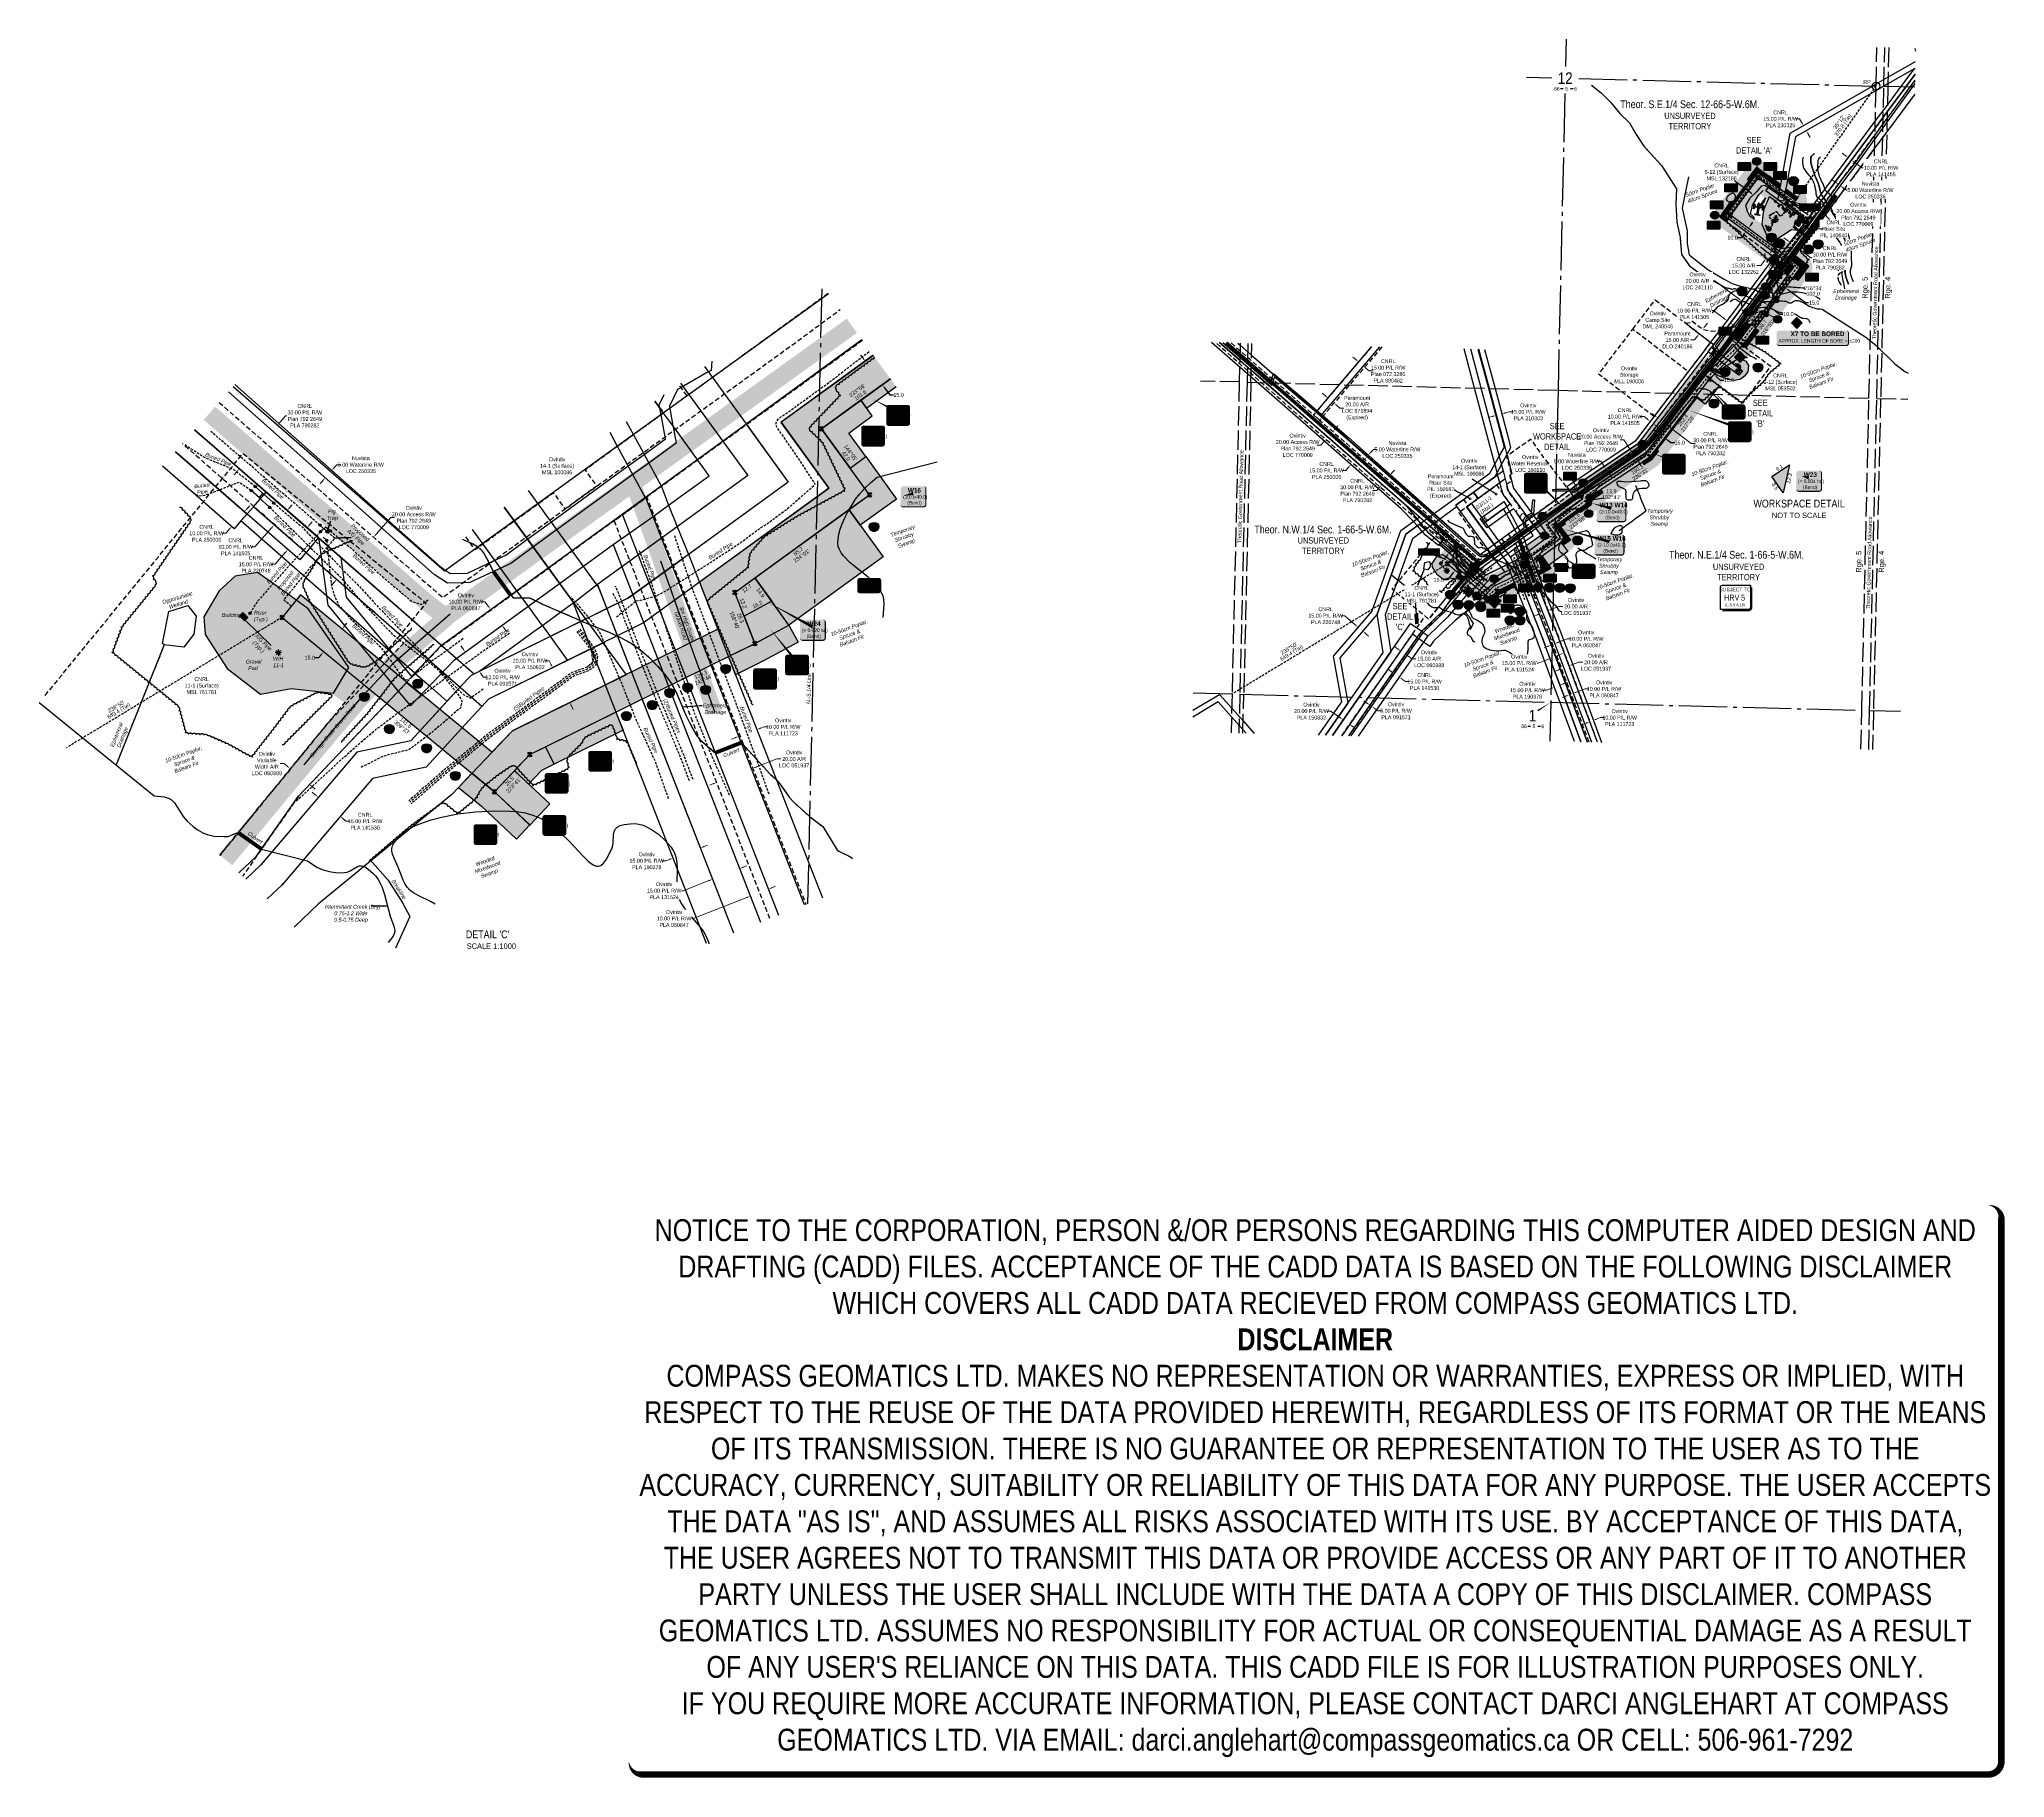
# Model space of a CAD drawing. Extents: x 391856 to 401992, y 6055951 to 6064954.
# Drawn here: x 391856 to 396923, y 6057998 to 6062479 of the extents above; entities that cross this region are included whole.
import ezdxf
from ezdxf.enums import TextEntityAlignment as Align

# ---------------------------------------------------------------- set-up
doc = ezdxf.new("R2010")
doc.units = 0
doc.header["$LTSCALE"] = 5
doc.header["$PDSIZE"] = 0.5
for name, pattern in [('0', [1, 1, 0]), ('DASHED1', [0.375, 0.25, -0.125]), ('foc-ACCESSROAD', [3.75, 2.5, -1.25]), ('foc-QUARTERLINE', [33, 25, -3, 2, -3]), ('foc-TIELINE', [1.875, 1.25, -0.625]), ('foc-TOPO', [1, 0.2, -0.8]), ('foc-TOPO-ephemeral', [6.25, 3.125, -0.625, 0.625, -0.625, 0.625, -0.625]), ('foc-TRAV', [1.875, 1.25, -0.625]), ('foc-UNSURVEYED', [12.5, 10, -2.5]), ('foc-WHEELTRACKS', [2, 0.4, -1.6]), ('UG_PIPE', [1.875, 1.25, -0.625])]:
    doc.linetypes.add(name, pattern=pattern)
doc.layers.get('Defpoints').update_dxf_attribs({"color": 9})
for name, color, linetype in [('10', 1, 'Continuous'), ('35', 37, 'Continuous'), ('9', 3, 'Continuous'), ('AS-PIPE-UG', 44, 'UG_PIPE'), ('AS-PIPE-UG-T', 44, 'Continuous'), ('AS-ROADS', 254, 'Continuous'), ('AS-SYMBOL', 7, 'Continuous'), ('AS-UNDERLAY-H', 141, 'Continuous'), ('C-AR', 13, 'foc-ACCESSROAD'), ('C-RW', 13, 'Continuous'), ('C-SYMBOL', 7, 'Continuous'), ('C-WS', 13, 'foc-ACCESSROAD'), ('C-WS-S', 8, 'Continuous'), ('CG-NOTES', 7, 'Continuous'), ('CTW', 7, 'Continuous'), ('D-TXT', 6, 'Continuous'), ('DETAIL-T', 7, 'Continuous'), ('F-AR', 190, 'foc-ACCESSROAD'), ('F-RW', 190, 'Continuous'), ('F-WS', 190, 'foc-ACCESSROAD'), ('F-WS-S', 8, 'Continuous'), ('L-BD', 7, 'Continuous'), ('L-BD1', 253, 'Continuous'), ('L-MON', 1, 'Continuous'), ('L-QSEC', 8, 'foc-QUARTERLINE'), ('L-ROAD-T', 7, 'Continuous'), ('L-SECLBL', 7, 'Continuous'), ('L-TIE', 7, 'foc-TIELINE'), ('L-UNS-T', 3, 'Continuous'), ('L-USEC', 7, 'foc-UNSURVEYED'), ('P-BORE', 7, 'Continuous'), ('P-BUFFER-H 30m', 51, 'Continuous'), ('P-CROSSINGS', 250, 'Continuous'), ('P-ELEVATION', 7, 'Continuous'), ('P-PROPOSED', 10, 'Continuous'), ('P-PROPOSED-H', 21, 'Continuous'), ('P-TEMP-BLOCKS', 250, 'Continuous'), ('P-TEMP-BLUE', 146, 'Continuous'), ('P-TEMP-BLUE-BORE-H', 131, 'Continuous'), ('P-TEMP-NO CUT-H', 104, 'Continuous'), ('P-TRAV', 4, 'foc-TRAV'), ('P-TXT', 4, 'Continuous'), ('T-BUSH', 110, '0'), ('T-BUSH-T', 110, 'Continuous'), ('T-CREEK', 160, 'Continuous'), ('T-DRAW', 143, 'foc-TOPO-ephemeral'), ('T-GENERAL', 48, 'foc-TOPO'), ('T-SLOPE', 48, 'Continuous'), ('T-TIE', 201, 'foc-TIELINE'), ('T-WATER-P3', 160, 'foc-WHEELTRACKS'), ('T-WATER-T', 170, 'Continuous'), ('WETLAND', 143, 'Continuous'), ('WETLAND-T', 146, 'Continuous')]:
    doc.layers.add(name, color=color, linetype=linetype)
for name, color, linetype, lineweight in [('AS-GENERAL', 48, 'Continuous', 18), ('C-AR-T', 13, 'Continuous', 9), ('C-RW-T', 13, 'Continuous', 9), ('C-WS-T', 13, 'Continuous', 9), ('F-AR-T', 190, 'Continuous', 9), ('F-RW-T', 190, 'Continuous', 9), ('F-RW-T2', 190, 'Continuous', 9), ('F-WS-T', 190, 'Continuous', 9), ('T-TEXT', 48, 'Continuous', 18), ('T-TIE-T', 201, 'Continuous', 18)]:
    doc.layers.add(name, color=color, linetype=linetype, lineweight=lineweight)
for name, color, linetype, true_color in [('AS-PIPE-AG', 7, 'Continuous', 0x7d00fa), ('AS-PIPE-AG-T', 7, 'Continuous', 0x7d00fa), ('AS-STRUCTURE-H', 7, 'Continuous', 0xa8a8a8), ('AS-STRUCTURE-T', 7, 'Continuous', 0x454545), ('D56-EXISTING DISPOSITION', 7, 'Continuous', 0xa347ff), ('P-TEMP-BLUE-H', 7, 'Continuous', 0x99e6ff)]:
    doc.layers.add(name, color=color, linetype=linetype, true_color=true_color)
doc.layers.add('AS-STRUCTURE', color=7, linetype='Continuous', lineweight=30, true_color=0x595959)
doc.layers.add('DISCLAIMER', color=7, linetype='Continuous', plot=False)
doc.styles.add('175L', font='ARIALN.TTF', dxfattribs={"height": 20})
doc.styles.add('80', font='ARIALN.TTF', dxfattribs={"height": 10})
doc.styles.add('80CG', font='ARIALN.TTF', dxfattribs={"height": 10})
doc.styles.add('80L', font='ARIALN.TTF', dxfattribs={"height": 10})
doc.styles.add('BOLD', font='ARIALNB.TTF')
doc.styles.add('Crossing', font='ARIALN.TTF', dxfattribs={"height": 10})
doc.styles.add('foc-LtypeFont', font='ARIALN.TTF', dxfattribs={"height": 7.35})
doc.styles.add('HRV', font='ARIALN.TTF', dxfattribs={"height": 3})
doc.styles.add('Legend', font='ARIALN.TTF')
doc.styles.add('SIMPLEX', font='ARIALN.TTF')
doc.linetypes.add('foc-TOPO-flowdirection-NOLINE', pattern='A,0,[">",foc-LtypeFont,S=0.3,R=0,X=0,Y=-0.945],-20,[">",foc-LtypeFont,S=0.3,R=0,X=0,Y=-0.945],0', length=20)
doc.dimstyles.new('Compass 5 000', dxfattribs={"dimscale": 5, "dimtxt": 9, "dimasz": 2, "dimexe": 0.2, "dimexo": 0.0625, "dimgap": 0.5, "dimtad": 0, "dimtih": 1, "dimtoh": 1, "dimzin": 0, "dimdsep": 46, "dimtxsty": '80CG', "dimcen": 0.1, "dimse1": 1, "dimse2": 1, "dimclrd": 256, "dimclrt": 256, "dimaunit": 1, "dimadec": 4, "dimazin": 0, "dimtfac": 0.06, "dimtofl": 0, "dimtmove": 0, "dimatfit": 1, "dimfxl": 0.2, "dimtolj": 1, "dimtzin": 0, "dimlwd": -1, "dimarcsym": 0})

# ---------------------------------------------------------------- blocks, each defined once
blk = doc.blocks.new('GAS')
h = blk.add_hatch(color=255)
h.dxf.hatch_style = 1
edge = h.paths.add_edge_path()
edge.add_arc((0, 0), 0.9, 0, 360)
for p, q in [((-0.8, 0), (-1.6, 0)), ((-0.6, 0.6), (-1.1, 1.1)), ((0, 0.8), (0, 1.6)), ((0.6, 0.6), (1.1, 1.1)), ((1.6, 0), (0.8, 0)), ((-0.6, -0.6), (-1.1, -1.1)), ((0, -0.8), (0, -1.6)), ((1.1, -1.1), (0.6, -0.6))]:
    blk.add_line(p, q)
blk.add_circle((0, 0), 0.8)
blk = doc.blocks.new('L-SECLBL')
at = {"layer": '9', "color": 7}
for p, q in [((-5.1, -27.8), (-12.3, -27.8)), ((20.7, -27.8), (13.5, -27.8))]:
    blk.add_line(p, q, dxfattribs=at)
at = {"layer": '10', "color": 2, "style": 'SIMPLEX'}
blk.add_attdef('SEC', text='', height=30, dxfattribs=at).set_placement((0, 0), align=Align.MIDDLE)
at = {"layer": '10', "color": 5, "style": '80L'}
blk.add_attdef('TWP', text='', height=9.5, dxfattribs=at).set_placement((-14.4, -27.4), align=Align.MIDDLE_RIGHT)
blk.add_attdef('RGE', text='', height=9.5, dxfattribs=at).set_placement((3.6, -27.4), align=Align.MIDDLE_CENTER)
blk.add_attdef('MER', text='', height=9.5, dxfattribs=at).set_placement((23.2, -27.4), align=Align.MIDDLE_LEFT)
blk = doc.blocks.new('HRV')
blk.add_lwpolyline([(-35.1, 31.6), (37.2, 31.6), (37.2, -25.5, -0.414214), (32.2, -30.5), (-40.1, -30.5), (-40.1, 26.6, -0.414214)], format="xyb", close=True)
at = {"const_width": 5, "flags": 128}
blk.add_lwpolyline([(-35.1, -33), (32.2, -33, 0.414214), (39.7, -25.5), (39.7, 26.6)], format="xyb", dxfattribs=at)
at = {"style": '80L'}
blk.add_text('SUBJECT TO', height=9.5, dxfattribs=at).set_placement((-2, 13.1), align=Align.BOTTOM_CENTER)
blk.add_attdef('(N.W.1/4 00)', text='', height=7.12, dxfattribs=at).set_placement((-2, -24.4), align=Align.BOTTOM_CENTER)
at = {"layer": 'CTW', "color": 3, "style": 'HRV'}
blk.add_text('HRV', height=15, dxfattribs=at).set_placement((-10.9, -0.2), align=Align.MIDDLE_CENTER)
blk.add_attdef('0', text='', height=15, dxfattribs=at).set_placement((18.3, -0.2), align=Align.MIDDLE_CENTER)
blk = doc.blocks.new('Temp_Area5')
at = {"true_color": 0x99e6ff}
h = blk.add_hatch(color=141, dxfattribs=at)
h.dxf.hatch_style = 1
h.paths.add_polyline_path([(-16.8, -9.4), (16.3, -9.4), (16.3, 9.1), (-16.8, 9.1)])
at = {"color": 250}
for points in [[(-17, -9.6), (16.5, -9.6), (16.5, 9.3), (-17, 9.3)], [(-16.9, -9.5), (16.4, -9.5), (16.4, 9.2), (-16.9, 9.2)]]:
    blk.add_lwpolyline(points, close=True, dxfattribs=at)
at = {"color": 250, "style": '80L'}
blk.add_attdef('TEMPORARY', text='', height=9, dxfattribs=at).set_placement((0, -0.1), align=Align.MIDDLE_CENTER)
blk = doc.blocks.new('*U60')
at = {"true_color": 0x99e6ff}
h = blk.add_hatch(color=141, dxfattribs=at)
edge = h.paths.add_edge_path()
edge.add_line((-24, -34.2), (24, -34.2))
edge.add_arc((24, -28.2), 6, 270, 360)
edge.add_line((30, -28.2), (30, 12.5))
edge.add_arc((24, 12.5), 6, 0, 90)
edge.add_line((24, 18.5), (-24, 18.5))
edge.add_arc((-24, 12.5), 6, 90, 180)
edge.add_line((-30, 12.5), (-30, -28.2))
edge.add_arc((-24, -28.2), 6, 180, 270)
at = {"flags": 128}
blk.add_lwpolyline([(-49.4, 17.8, 0, 7.5, 0), (0, 0, 0, 0, 0)], format="xyseb", dxfattribs=at)
at = {"color": 250, "flags": 128}
blk.add_lwpolyline([(-24, -34.2, 3, 3, 0), (24, -34.2, 3, 3, 0.414214), (30, -28.2, 3, 3, 0), (30, 12.5, 3, 0, 0.414214), (24, 18.5, 0, 0, 0), (-24, 18.5, 0, 0, 0.414214), (-30, 12.5, 0, 0, 0), (-30, -28.2, 0, 3, 0.414214)], format="xyseb", close=True, dxfattribs=at)
at = {"color": 250}
for tag, p, height, style in [('TEMP_AREA_W1_001', (-9.2, 2.2), 12, 'BOLD'), ('ENTER_TEXT_001', (-30.7, -12.9), 9, '80')]:
    blk.add_attdef(tag, p, '', height=height, dxfattribs=dict(at, style=style))
blk = doc.blocks.new('*U61')
at = {"true_color": 0x99e6ff}
h = blk.add_hatch(color=141, dxfattribs=at)
edge = h.paths.add_edge_path()
edge.add_line((-31.5, -34.2), (31.5, -34.2))
edge.add_arc((31.5, -28.2), 6, 270, 360)
edge.add_line((37.5, -28.2), (37.5, 12.5))
edge.add_arc((31.5, 12.5), 6, 0, 90)
edge.add_line((31.5, 18.5), (-31.5, 18.5))
edge.add_arc((-31.5, 12.5), 6, 90, 180)
edge.add_line((-37.5, 12.5), (-37.5, -28.2))
edge.add_arc((-31.5, -28.2), 6, 180, 270)
at = {"flags": 128}
blk.add_lwpolyline([(-53.8, 14.1, 0, 7.5, 0), (0, 0, 0, 0, 0)], format="xyseb", dxfattribs=at)
at = {"color": 250, "flags": 128}
blk.add_lwpolyline([(-31.5, -34.2, 3, 3, 0), (31.5, -34.2, 3, 3, 0.414214), (37.5, -28.2, 3, 3, 0), (37.5, 12.5, 3, 0, 0.414214), (31.5, 18.5, 0, 0, 0), (-31.5, 18.5, 0, 0, 0.414214), (-37.5, 12.5, 0, 0, 0), (-37.5, -28.2, 0, 3, 0.414214)], format="xyseb", close=True, dxfattribs=at)
at = {"color": 250}
for tag, p, height, style in [('TEMP_AREA_W1_001', (-9.2, 2.2), 12, 'BOLD'), ('ENTER_TEXT_001', (-30.7, -12.9), 9, '80')]:
    blk.add_attdef(tag, p, '', height=height, dxfattribs=dict(at, style=style))
blk = doc.blocks.new('*U62')
at = {"true_color": 0x99e6ff}
h = blk.add_hatch(color=141, dxfattribs=at)
edge = h.paths.add_edge_path()
edge.add_line((-31.5, -34.2), (31.5, -34.2))
edge.add_arc((31.5, -28.2), 6, 270, 360)
edge.add_line((37.5, -28.2), (37.5, 12.5))
edge.add_arc((31.5, 12.5), 6, 0, 90)
edge.add_line((31.5, 18.5), (-31.5, 18.5))
edge.add_arc((-31.5, 12.5), 6, 90, 180)
edge.add_line((-37.5, 12.5), (-37.5, -28.2))
edge.add_arc((-31.5, -28.2), 6, 180, 270)
at = {"flags": 128}
blk.add_lwpolyline([(-122.4, 33.9, 0, 7.5, 0), (0, 0, 0, 0, 0)], format="xyseb", dxfattribs=at)
at = {"color": 250, "flags": 128}
blk.add_lwpolyline([(-31.5, -34.2, 3, 3, 0), (31.5, -34.2, 3, 3, 0.414214), (37.5, -28.2, 3, 3, 0), (37.5, 12.5, 3, 0, 0.414214), (31.5, 18.5, 0, 0, 0), (-31.5, 18.5, 0, 0, 0.414214), (-37.5, 12.5, 0, 0, 0), (-37.5, -28.2, 0, 3, 0.414214)], format="xyseb", close=True, dxfattribs=at)
at = {"color": 250}
for tag, p, height, style in [('TEMP_AREA_W1_001', (-9.2, 2.2), 12, 'BOLD'), ('ENTER_TEXT_001', (-30.7, -12.9), 9, '80')]:
    blk.add_attdef(tag, p, '', height=height, dxfattribs=dict(at, style=style))
blk = doc.blocks.new('*U63')
at = {"true_color": 0x99e6ff}
h = blk.add_hatch(color=141, dxfattribs=at)
edge = h.paths.add_edge_path()
edge.add_line((-24, -19.4), (24, -19.4))
edge.add_arc((24, -13.4), 6, 270, 360)
edge.add_line((30, -13.4), (30, 12.5))
edge.add_arc((24, 12.5), 6, 0, 90)
edge.add_line((24, 18.5), (-24, 18.5))
edge.add_arc((-24, 12.5), 6, 90, 180)
edge.add_line((-30, 12.5), (-30, -13.4))
edge.add_arc((-24, -13.4), 6, 180, 270)
at = {"flags": 128}
blk.add_lwpolyline([(-55.4, 37.9, 0, 7.5, 0), (0, 0, 0, 0, 0)], format="xyseb", dxfattribs=at)
at = {"color": 250, "flags": 128}
blk.add_lwpolyline([(-24, -19.4, 3, 3, 0), (24, -19.4, 3, 3, 0.414214), (30, -13.4, 3, 3, 0), (30, 12.5, 3, 0, 0.414214), (24, 18.5, 0, 0, 0), (-24, 18.5, 0, 0, 0.414214), (-30, 12.5, 0, 0, 0), (-30, -13.4, 0, 3, 0.414214)], format="xyseb", close=True, dxfattribs=at)
at = {"color": 250}
for tag, p, height, style in [('TEMP_AREA_W1_001', (-9.2, 2.2), 12, 'BOLD'), ('ENTER_TEXT_001', (-30.7, -12.9), 9, '80')]:
    blk.add_attdef(tag, p, '', height=height, dxfattribs=dict(at, style=style))
blk = doc.blocks.new('*D66')
at = {"layer": 'C-AR-T', "transparency": 16777216}
for p, q in [((396294.1, 6061895.5), (396284.1, 6061895.5)), ((396301.6, 6061905.5), (396294.1, 6061895.5)), ((396322.4, 6061933.7), (396328.4, 6061941.7))]:
    blk.add_line(p, q, dxfattribs=at)
for points in [[(396300.2, 6061906.5), (396302.9, 6061904.6), (396307.5, 6061913.6)], [(396321.1, 6061934.7), (396323.8, 6061932.7), (396316.5, 6061925.6)]]:
    blk.add_solid(points, dxfattribs=at)
at = {"layer": 'Defpoints', "color": 0, "transparency": 16777216}
for p in [(396307.5, 6061913.6), (396313.2, 6061909.3), (396322.2, 6061921.4)]:
    blk.add_point(p, dxfattribs=at)
at = {"layer": 'C-AR-T', "transparency": 16777216, "insert": (396249.9, 6061895.5), "char_height": 10, "attachment_point": 5, "style": '80CG'}
blk.add_mtext('\\A1;CNRL\\P15.00 A/R\\PLOC 132262', dxfattribs=at)
blk = doc.blocks.new('*D67')
at = {"layer": 'C-RW-T', "transparency": 16777216}
for p, q in [((396511.4, 6062179.4), (396503.4, 6062185.4)), ((396535.6, 6062161.5), (396554.7, 6062147.3)), ((396554.7, 6062147.3), (396564.7, 6062147.3))]:
    blk.add_line(p, q, dxfattribs=at)
for points in [[(396512.4, 6062180.7), (396510.4, 6062178.1), (396519.5, 6062173.4)], [(396536.6, 6062162.8), (396534.6, 6062160.1), (396527.5, 6062167.4)]]:
    blk.add_solid(points, dxfattribs=at)
at = {"layer": 'Defpoints', "color": 0, "transparency": 16777216}
for p in [(396537.8, 6062198.1), (396519.5, 6062173.4)]:
    blk.add_point(p, dxfattribs=at)
at = {"layer": 'C-RW-T', "transparency": 16777216, "insert": (396603.8, 6062147.3), "char_height": 10, "attachment_point": 5, "style": '80CG', "bg_fill": 3, "box_fill_scale": 1.1, "bg_fill_color": 256, "bg_fill_true_color": 13158600, "bg_fill_transparency": 0}
blk.add_mtext('\\A1;CNRL\\P10.00 P/L R/W\\PPLA 141455', dxfattribs=at)
at = {"layer": 'Defpoints', "color": 0, "transparency": 16777216}
blk.add_point((396545.9, 6062192.2), dxfattribs=at)
blk = doc.blocks.new('*D68')
at = {"layer": 'C-RW-T', "transparency": 16777216}
for p, q in [((396172, 6061779.4), (396162, 6061779.4)), ((396199.6, 6061759), (396172, 6061779.4)), ((396223.7, 6061741.1), (396231.7, 6061735.1))]:
    blk.add_line(p, q, dxfattribs=at)
for points in [[(396200.6, 6061760.3), (396198.6, 6061757.6), (396207.6, 6061753)], [(396224.7, 6061742.4), (396222.7, 6061739.7), (396215.7, 6061747)]]:
    blk.add_solid(points, dxfattribs=at)
at = {"layer": 'Defpoints', "color": 0, "transparency": 16777216}
for p in [(396237.9, 6061793.8), (396207.6, 6061753), (396245.9, 6061787.8)]:
    blk.add_point(p, dxfattribs=at)
at = {"layer": 'C-RW-T', "transparency": 16777216, "insert": (396122.9, 6061779.4), "char_height": 10, "attachment_point": 5, "style": '80CG', "bg_fill": 3, "box_fill_scale": 1.1, "bg_fill_color": 256, "bg_fill_true_color": 13158600, "bg_fill_transparency": 0}
blk.add_mtext('\\A1;CNRL\\P10.00 P/L R/W\\PPLA 141505', dxfattribs=at)
blk = doc.blocks.new('*D69')
at = {"layer": 'C-RW-T', "transparency": 16777216}
for p, q in [((395993, 6061506), (395983, 6061506)), ((396001, 6061499.9), (395993, 6061506)), ((396024.8, 6061481.7), (396032.8, 6061475.6))]:
    blk.add_line(p, q, dxfattribs=at)
for points in [[(396002, 6061501.2), (396000, 6061498.6), (396008.9, 6061493.8)], [(396025.8, 6061483), (396023.8, 6061480.3), (396016.9, 6061487.7)]]:
    blk.add_solid(points, dxfattribs=at)
at = {"layer": 'Defpoints', "color": 0, "transparency": 16777216}
for p in [(396008.9, 6061493.8), (395987.9, 6061466.3), (395995.9, 6061460.3)]:
    blk.add_point(p, dxfattribs=at)
at = {"layer": 'C-RW-T', "transparency": 16777216, "insert": (395943.9, 6061506), "char_height": 10, "attachment_point": 5, "style": '80CG'}
blk.add_mtext('\\A1;CNRL\\P10.00 P/L R/W\\PPLA 141505', dxfattribs=at)
blk = doc.blocks.new('*D70')
at = {"layer": 'C-RW-T', "transparency": 16777216}
for p, q in [((395341.2, 6060849), (395333, 6060854.7)), ((395369.9, 6060828.9), (395378.2, 6060823.2)), ((395378.2, 6060823.2), (395388.2, 6060823.2))]:
    blk.add_line(p, q, dxfattribs=at)
for points in [[(395342.2, 6060850.3), (395340.3, 6060847.6), (395349.4, 6060843.2)], [(395370.9, 6060830.3), (395369, 6060827.6), (395361.7, 6060834.7)]]:
    blk.add_solid(points, dxfattribs=at)
at = {"layer": 'Defpoints', "color": 0, "transparency": 16777216}
for p in [(395350.8, 6060845.2), (395361.7, 6060834.7), (395363.1, 6060836.6)]:
    blk.add_point(p, dxfattribs=at)
at = {"layer": 'C-RW-T', "transparency": 16777216, "insert": (395427.2, 6060823.2), "char_height": 10, "attachment_point": 5, "style": '80CG'}
blk.add_mtext('\\A1;CNRL\\P15.00 P/L R/W\\PPLA 141530', dxfattribs=at)
blk = doc.blocks.new('*D71')
at = {"layer": 'C-RW-T', "transparency": 16777216}
for p, q in [((395221.3, 6060992.9), (395211.3, 6060992.9)), ((395248.6, 6060969.6), (395221.3, 6060992.9)), ((395275.1, 6060946.8), (395282.7, 6060940.3))]:
    blk.add_line(p, q, dxfattribs=at)
for points in [[(395249.6, 6060970.8), (395247.5, 6060968.3), (395256.2, 6060963.1)], [(395276.2, 6060948.1), (395274.1, 6060945.6), (395267.5, 6060953.3)]]:
    blk.add_solid(points, dxfattribs=at)
at = {"layer": 'Defpoints', "color": 0, "transparency": 16777216}
for p in [(395244.1, 6060949), (395255.5, 6060939.3), (395256.2, 6060963.1)]:
    blk.add_point(p, dxfattribs=at)
at = {"layer": 'C-RW-T', "transparency": 16777216, "insert": (395172.2, 6060992.9), "char_height": 10, "attachment_point": 5, "style": '80CG'}
blk.add_mtext('\\A1;CNRL\\P15.00 P/L R/W\\PPLA 220748', dxfattribs=at)
blk = doc.blocks.new('*D72')
at = {"layer": 'C-RW-T', "transparency": 16777216}
for p, q in [((396394, 6062273.5), (396384, 6062273.5)), ((396399, 6062264.8), (396394, 6062273.5)), ((396416.4, 6062234.4), (396421.4, 6062225.8))]:
    blk.add_line(p, q, dxfattribs=at)
for points in [[(396400.5, 6062265.6), (396397.6, 6062264), (396404, 6062256.1)], [(396417.9, 6062235.3), (396415, 6062233.6), (396411.4, 6062243.1)]]:
    blk.add_solid(points, dxfattribs=at)
at = {"layer": 'Defpoints', "color": 0, "transparency": 16777216}
for p in [(396404, 6062256.1), (396405.3, 6062256.9), (396412.8, 6062243.9)]:
    blk.add_point(p, dxfattribs=at)
at = {"layer": 'C-RW-T', "transparency": 16777216, "insert": (396345, 6062273.5), "char_height": 10, "attachment_point": 5, "style": '80CG'}
blk.add_mtext('\\A1;CNRL\\P15.00 P/L R/W\\PPLA 230325', dxfattribs=at)
blk = doc.blocks.new('*D73')
at = {"layer": 'C-RW-T', "transparency": 16777216}
for p, q in [((395253.3, 6061401.2), (395259.9, 6061408.7)), ((395223.8, 6061367.3), (395213.8, 6061367.3)), ((395230.3, 6061374.8), (395223.8, 6061367.3))]:
    blk.add_line(p, q, dxfattribs=at)
for points in [[(395252.1, 6061402.3), (395254.6, 6061400.1), (395246.8, 6061393.6)], [(395229.1, 6061375.9), (395231.6, 6061373.7), (395236.9, 6061382.3)]]:
    blk.add_solid(points, dxfattribs=at)
at = {"layer": 'Defpoints', "color": 0, "transparency": 16777216}
for p in [(395220.4, 6061396.8), (395230.2, 6061408.1), (395236.9, 6061382.3)]:
    blk.add_point(p, dxfattribs=at)
at = {"layer": 'C-RW-T', "transparency": 16777216, "insert": (395174.7, 6061367.3), "char_height": 10, "attachment_point": 5, "style": '80CG'}
blk.add_mtext('\\A1;CNRL\\P15.00 P/L R/W\\PPLA 250006', dxfattribs=at)
blk = doc.blocks.new('*D74')
at = {"layer": 'C-RW-T', "transparency": 16777216}
for p, q in [((395343.2, 6061360.9), (395349.8, 6061368.4)), ((395303.8, 6061315.6), (395293.8, 6061315.6)), ((395310.3, 6061323.2), (395303.8, 6061315.6))]:
    blk.add_line(p, q, dxfattribs=at)
for points in [[(395341.9, 6061362), (395344.5, 6061359.8), (395336.6, 6061353.3)], [(395309.1, 6061324.3), (395311.6, 6061322.1), (395316.9, 6061330.7)]]:
    blk.add_solid(points, dxfattribs=at)
at = {"layer": 'Defpoints', "color": 0, "transparency": 16777216}
for p in [(395297.1, 6061348), (395316.8, 6061370.6), (395316.9, 6061330.7)]:
    blk.add_point(p, dxfattribs=at)
at = {"layer": 'C-RW-T', "transparency": 16777216, "insert": (395254.3, 6061315.6), "char_height": 10, "attachment_point": 5, "style": '80CG'}
blk.add_mtext('\\A1;CNRL\\P30.00 P/L R/W\\PPlan 792 2649\\PPLA 790282', dxfattribs=at)
blk = doc.blocks.new('*D75')
at = {"layer": 'C-RW-T', "transparency": 16777216}
for p, q in [((396020.7, 6061508.4), (396012.8, 6061514.5)), ((396060.5, 6061478.1), (396114.8, 6061436.6)), ((396114.8, 6061436.6), (396124.8, 6061436.6))]:
    blk.add_line(p, q, dxfattribs=at)
for points in [[(396021.7, 6061509.8), (396019.7, 6061507.1), (396028.7, 6061502.4)], [(396061.5, 6061479.4), (396059.4, 6061476.8), (396052.5, 6061484.2)]]:
    blk.add_solid(points, dxfattribs=at)
at = {"layer": 'Defpoints', "color": 0, "transparency": 16777216}
for p in [(396045, 6061523.8), (396068.9, 6061505.6), (396052.5, 6061484.2)]:
    blk.add_point(p, dxfattribs=at)
at = {"layer": 'C-RW-T', "transparency": 16777216, "insert": (396164.2, 6061436.6), "char_height": 10, "attachment_point": 5, "style": '80CG'}
blk.add_mtext('\\A1;CNRL\\P30.00 P/L R/W\\PPlan 792 2649\\PPLA 790282', dxfattribs=at)
blk = doc.blocks.new('*D76')
at = {"layer": 'C-RW-T', "transparency": 16777216}
for p, q in [((396361.7, 6061960.7), (396353.7, 6061966.7)), ((396401.9, 6061930.9), (396423.1, 6061915.2)), ((396423.1, 6061915.2), (396433.1, 6061915.2))]:
    blk.add_line(p, q, dxfattribs=at)
for points in [[(396362.7, 6061962), (396360.7, 6061959.4), (396369.8, 6061954.7)], [(396402.9, 6061932.3), (396400.9, 6061929.6), (396393.9, 6061936.9)]]:
    blk.add_solid(points, dxfattribs=at)
at = {"layer": 'Defpoints', "color": 0, "transparency": 16777216}
for p in [(396349.4, 6061927.3), (396373.5, 6061909.5), (396393.9, 6061936.9)]:
    blk.add_point(p, dxfattribs=at)
at = {"layer": 'C-RW-T', "transparency": 16777216, "insert": (396472.5, 6061915.2), "char_height": 10, "attachment_point": 5, "style": '80CG', "bg_fill": 3, "box_fill_scale": 1.1, "bg_fill_color": 256, "bg_fill_true_color": 13158600, "bg_fill_transparency": 0}
blk.add_mtext('\\A1;CNRL\\P30.00 P/L R/W\\PPlan 792 2649\\PPLA 790282', dxfattribs=at)
blk = doc.blocks.new('*D77')
at = {"layer": 'C-RW-T', "transparency": 16777216}
for p, q in [((395250, 6061653.1), (395242.3, 6061659.6)), ((395276.6, 6061630.4), (395284.3, 6061623.9)), ((395284.3, 6061623.9), (395294.3, 6061623.9))]:
    blk.add_line(p, q, dxfattribs=at)
for points in [[(395251, 6061654.4), (395248.9, 6061651.9), (395257.6, 6061646.6)], [(395277.7, 6061631.7), (395275.5, 6061629.2), (395269, 6061636.9)]]:
    blk.add_solid(points, dxfattribs=at)
at = {"layer": 'Defpoints', "color": 0, "transparency": 16777216}
for p in [(395257.2, 6061646.2), (395268.6, 6061636.5), (395269, 6061636.9)]:
    blk.add_point(p, dxfattribs=at)
at = {"layer": 'C-RW-T', "transparency": 16777216, "insert": (395333.3, 6061623.9), "char_height": 10, "attachment_point": 5, "style": '80CG'}
blk.add_mtext('\\A1;CNRL\\P15.00 P/L R/W\\PPlan 072 3286\\PPLA 980482', dxfattribs=at)
blk = doc.blocks.new('*D78')
at = {"layer": 'Defpoints', "color": 0, "transparency": 16777216}
for p in [(395786, 6060842.1), (395799.4, 6060863.4), (395804.8, 6060849.1)]:
    blk.add_point(p, dxfattribs=at)
at = {"layer": 'F-AR-T', "transparency": 16777216}
for p, q in [((395771.3, 6060852.9), (395761.9, 6060849.4)), ((395808.8, 6060866.9), (395824.9, 6060872.9)), ((395824.9, 6060872.9), (395834.9, 6060872.9))]:
    blk.add_line(p, q, dxfattribs=at)
for points in [[(395770.7, 6060854.5), (395771.9, 6060851.4), (395780.7, 6060856.4)], [(395808.2, 6060868.5), (395809.4, 6060865.3), (395799.4, 6060863.4)]]:
    blk.add_solid(points, dxfattribs=at)
at = {"layer": 'F-AR-T', "transparency": 16777216, "insert": (395869.2, 6060872.9), "char_height": 10, "attachment_point": 5, "style": '80CG'}
blk.add_mtext('\\A1;Ovintiv\\P20.00 A/R\\PLOC 051937', dxfattribs=at)
blk = doc.blocks.new('*D79')
at = {"layer": 'Defpoints', "color": 0, "transparency": 16777216}
for p in [(395713.4, 6061087.6), (395695.4, 6061080.5), (395727.3, 6060998.7)]:
    blk.add_point(p, dxfattribs=at)
at = {"layer": 'F-AR-T', "transparency": 16777216}
for p, q in [((395718, 6060995.1), (395708.7, 6060991.5)), ((395754.7, 6061009.4), (395773.4, 6061016.7)), ((395773.4, 6061016.7), (395783.4, 6061016.7))]:
    blk.add_line(p, q, dxfattribs=at)
for points in [[(395717.4, 6060996.7), (395718.6, 6060993.6), (395727.3, 6060998.7)], [(395754.1, 6061011), (395755.3, 6061007.9), (395745.4, 6061005.8)]]:
    blk.add_solid(points, dxfattribs=at)
at = {"layer": 'F-AR-T', "transparency": 16777216, "insert": (395817.7, 6061016.7), "char_height": 10, "attachment_point": 5, "style": '80CG'}
blk.add_mtext('\\A1;Ovintiv\\P20.00 A/R\\PLOC 051937', dxfattribs=at)
blk = doc.blocks.new('*D80')
at = {"layer": 'Defpoints', "color": 0, "transparency": 16777216}
for p in [(395358.8, 6060891.8), (395371.2, 6060883.2), (395378.3, 6060893.4)]:
    blk.add_point(p, dxfattribs=at)
at = {"layer": 'F-AR-T', "transparency": 16777216}
for p, q in [((395357.7, 6060907.7), (395349.5, 6060913.4)), ((395386.5, 6060887.7), (395394.7, 6060881.9)), ((395394.7, 6060881.9), (395404.7, 6060881.9))]:
    blk.add_line(p, q, dxfattribs=at)
for points in [[(395358.7, 6060909.1), (395356.7, 6060906.3), (395365.9, 6060902)], [(395387.4, 6060889), (395385.5, 6060886.3), (395378.3, 6060893.4)]]:
    blk.add_solid(points, dxfattribs=at)
at = {"layer": 'F-AR-T', "transparency": 16777216, "insert": (395439, 6060881.9), "char_height": 10, "attachment_point": 5, "style": '80CG'}
blk.add_mtext('\\A1;Ovintiv\\P15.00 A/R\\PLOC 090988', dxfattribs=at)
blk = doc.blocks.new('*D81')
at = {"layer": 'Defpoints', "color": 0, "transparency": 16777216}
for p in [(396129.1, 6061724.1), (396135.2, 6061719.5), (396138.2, 6061736.1)]:
    blk.add_point(p, dxfattribs=at)
at = {"layer": 'F-AR-T', "transparency": 16777216}
for p, q in [((396150.4, 6061739.4), (396156.4, 6061747.3)), ((396123, 6061703.6), (396113, 6061703.6)), ((396129.1, 6061711.5), (396123, 6061703.6))]:
    blk.add_line(p, q, dxfattribs=at)
for points in [[(396127.8, 6061712.5), (396130.4, 6061710.5), (396135.2, 6061719.5)], [(396149, 6061740.4), (396151.7, 6061738.4), (396144.3, 6061731.4)]]:
    blk.add_solid(points, dxfattribs=at)
at = {"layer": 'F-AR-T', "transparency": 16777216, "insert": (396078.8, 6061703.6), "char_height": 10, "attachment_point": 5, "style": '80CG'}
blk.add_mtext('\\A1;Paramount\\P15.00 A/R\\PDLO 240186', dxfattribs=at)
blk = doc.blocks.new('*D82')
at = {"layer": 'Defpoints', "color": 0, "transparency": 16777216}
for p in [(396469.8, 6062039.3), (396238.3, 6061760.7), (396254.3, 6061748.8)]:
    blk.add_point(p, dxfattribs=at)
at = {"layer": 'F-AR-T', "transparency": 16777216}
for p, q in [((396445.7, 6062057.2), (396437.7, 6062063.1)), ((396477.9, 6062033.3), (396485.9, 6062027.3)), ((396485.9, 6062027.3), (396495.9, 6062027.3))]:
    blk.add_line(p, q, dxfattribs=at)
for points in [[(396446.7, 6062058.5), (396444.7, 6062055.8), (396453.8, 6062051.2)], [(396478.8, 6062034.7), (396476.9, 6062032), (396469.8, 6062039.3)]]:
    blk.add_solid(points, dxfattribs=at)
at = {"layer": 'F-AR-T', "transparency": 16777216, "insert": (396545.3, 6062027.3), "char_height": 10, "attachment_point": 5, "style": '80CG', "bg_fill": 3, "box_fill_scale": 1.1, "bg_fill_color": 256, "bg_fill_true_color": 13158600, "bg_fill_transparency": 0}
blk.add_mtext('\\A1;Ovintiv\\P20.00 Access R/W\\PPlan 792 2649\\PLOC 770009', dxfattribs=at)
blk = doc.blocks.new('*D83')
at = {"layer": 'Defpoints', "color": 0, "transparency": 16777216}
for p in [(395923.6, 6061387.1), (395974, 6061396.7), (395934.7, 6061370.5)]:
    blk.add_point(p, dxfattribs=at)
at = {"layer": 'F-AR-T', "transparency": 16777216}
for p, q in [((395941.2, 6061445.9), (395931.2, 6061445.9)), ((395957.4, 6061421.7), (395941.2, 6061445.9)), ((395979.6, 6061388.4), (395985.1, 6061380.1))]:
    blk.add_line(p, q, dxfattribs=at)
for points in [[(395958.7, 6061422.6), (395956, 6061420.7), (395962.9, 6061413.3)], [(395980.9, 6061389.3), (395978.2, 6061387.4), (395974, 6061396.7)]]:
    blk.add_solid(points, dxfattribs=at)
at = {"layer": 'F-AR-T', "transparency": 16777216, "insert": (395881.8, 6061445.9), "char_height": 10, "attachment_point": 5, "style": '80CG'}
blk.add_mtext('\\A1;Ovintiv\\P20.00 Access R/W\\PPlan 792 2649\\PLOC 770009', dxfattribs=at)
blk = doc.blocks.new('*D84')
at = {"layer": 'Defpoints', "color": 0, "transparency": 16777216}
for p in [(395171.9, 6061447.9), (395172.7, 6061447.1), (395189.7, 6061468.1)]:
    blk.add_point(p, dxfattribs=at)
at = {"layer": 'F-AR-T', "transparency": 16777216}
for p, q in [((395166.1, 6061439.6), (395159.5, 6061432.1)), ((395197.1, 6061474.9), (395203.7, 6061482.4)), ((395159.5, 6061432.1), (395149.5, 6061432.1))]:
    blk.add_line(p, q, dxfattribs=at)
for points in [[(395164.9, 6061440.7), (395167.4, 6061438.5), (395172.7, 6061447.1)], [(395195.9, 6061476), (395198.4, 6061473.8), (395190.5, 6061467.4)]]:
    blk.add_solid(points, dxfattribs=at)
at = {"layer": 'F-AR-T', "transparency": 16777216, "insert": (395100.1, 6061432.1), "char_height": 10, "attachment_point": 5, "style": '80CG'}
blk.add_mtext('\\A1;Ovintiv\\P20.00 Access R/W\\PPlan 792 2649\\PLOC 770009', dxfattribs=at)
blk = doc.blocks.new('*D85')
at = {"layer": 'Defpoints', "color": 0, "transparency": 16777216}
for p in [(395193.2, 6061570.9), (395193.8, 6061540.8), (395208.4, 6061558)]:
    blk.add_point(p, dxfattribs=at)
at = {"layer": 'F-AR-T', "transparency": 16777216}
for p, q in [((395170.9, 6061560.2), (395163.3, 6061566.7)), ((395201.4, 6061534.3), (395209, 6061527.8)), ((395209, 6061527.8), (395219, 6061527.8))]:
    blk.add_line(p, q, dxfattribs=at)
for points in [[(395172, 6061561.5), (395169.8, 6061558.9), (395178.5, 6061553.7)], [(395202.5, 6061535.6), (395200.3, 6061533), (395193.8, 6061540.8)]]:
    blk.add_solid(points, dxfattribs=at)
at = {"layer": 'F-AR-T', "transparency": 16777216, "insert": (395253.3, 6061527.8), "char_height": 10, "attachment_point": 5, "style": '80CG'}
blk.add_mtext('\\A1;Paramount\\P20.00 A/R\\PLOC 971894\\P(Expired)', dxfattribs=at)
blk = doc.blocks.new('*D86')
at = {"layer": 'Defpoints', "color": 0, "transparency": 16777216}
for p in [(396245.3, 6061803.8), (396250.3, 6061810.5), (396266.3, 6061798.6)]:
    blk.add_point(p, dxfattribs=at)
at = {"layer": 'F-AR-T', "transparency": 16777216}
for p, q in [((396175.2, 6061855.8), (396165.2, 6061855.8)), ((396237.3, 6061809.8), (396175.2, 6061855.8)), ((396269.4, 6061785.9), (396277.4, 6061780))]:
    blk.add_line(p, q, dxfattribs=at)
for points in [[(396238.3, 6061811.1), (396236.3, 6061808.4), (396245.3, 6061803.8)], [(396270.4, 6061787.3), (396268.4, 6061784.6), (396261.4, 6061791.9)]]:
    blk.add_solid(points, dxfattribs=at)
at = {"layer": 'F-AR-T', "transparency": 16777216, "insert": (396131, 6061855.8), "char_height": 10, "attachment_point": 5, "style": '80CG', "bg_fill": 3, "box_fill_scale": 1.1, "bg_fill_color": 256, "bg_fill_true_color": 13158600, "bg_fill_transparency": 0}
blk.add_mtext('\\A1;Ovintiv\\P20.00 A/R\\PLOC 241110', dxfattribs=at)
blk = doc.blocks.new('*D87')
at = {"layer": 'Defpoints', "color": 0, "transparency": 16777216}
for p in [(395282.1, 6061406.6), (395290.3, 6061392.7), (395293.6, 6061396.4)]:
    blk.add_point(p, dxfattribs=at)
at = {"layer": 'F-RW-T', "transparency": 16777216}
for p, q in [((395272.2, 6061395.4), (395265.5, 6061387.9)), ((395288.7, 6061414.1), (395295.4, 6061421.5)), ((395295.4, 6061421.5), (395305.4, 6061421.5))]:
    blk.add_line(p, q, dxfattribs=at)
for points in [[(395270.9, 6061396.5), (395273.4, 6061394.3), (395278.8, 6061402.9)], [(395287.5, 6061415.2), (395290, 6061413), (395282.1, 6061406.6)]]:
    blk.add_solid(points, dxfattribs=at)
at = {"layer": 'F-RW-T', "transparency": 16777216, "insert": (395357.2, 6061421.5), "char_height": 10, "attachment_point": 5, "style": '80CG'}
blk.add_mtext('\\A1;Nuvista\\P5.00 Waterline R/W\\PLOC 250335', dxfattribs=at)
blk = doc.blocks.new('*D88')
at = {"layer": 'Defpoints', "color": 0, "transparency": 16777216}
for p in [(395865.4, 6061351.2), (395868.2, 6061347.1), (395897.6, 6061366.9)]:
    blk.add_point(p, dxfattribs=at)
at = {"layer": 'F-RW-T', "transparency": 16777216}
for p, q in [((395881.5, 6061390.8), (395871.5, 6061390.8)), ((395889.2, 6061379.3), (395881.5, 6061390.8)), ((395903.2, 6061358.6), (395908.8, 6061350.3))]:
    blk.add_line(p, q, dxfattribs=at)
for points in [[(395890.6, 6061380.3), (395887.9, 6061378.4), (395894.8, 6061371)], [(395904.6, 6061359.5), (395901.8, 6061357.7), (395897.6, 6061366.9)]]:
    blk.add_solid(points, dxfattribs=at)
at = {"layer": 'F-RW-T', "transparency": 16777216, "insert": (395819.6, 6061390.8), "char_height": 10, "attachment_point": 5, "style": '80CG'}
blk.add_mtext('\\A1;Nuvista\\P5.00 Waterline R/W\\PLOC 250336', dxfattribs=at)
blk = doc.blocks.new('*D89')
at = {"layer": 'Defpoints', "color": 0, "transparency": 16777216}
blk.add_point((396494.5, 6062104.5), dxfattribs=at)
at = {"layer": 'F-RW-T', "transparency": 16777216}
for p, q in [((396486.4, 6062110.4), (396478.3, 6062116.2)), ((396506.6, 6062095.7), (396514.8, 6062089.9)), ((396514.8, 6062089.9), (396524.8, 6062089.9))]:
    blk.add_line(p, q, dxfattribs=at)
for points in [[(396487.3, 6062111.7), (396485.4, 6062109), (396494.5, 6062104.5)], [(396507.6, 6062097.1), (396505.6, 6062094.4), (396498.5, 6062101.6)]]:
    blk.add_solid(points, dxfattribs=at)
at = {"layer": 'F-RW-T', "transparency": 16777216, "insert": (396576.6, 6062089.9), "char_height": 10, "attachment_point": 5, "style": '80CG', "bg_fill": 3, "box_fill_scale": 1.1, "bg_fill_color": 256, "bg_fill_true_color": 13158600, "bg_fill_transparency": 0}
blk.add_mtext('\\A1;Nuvista\\P5.00 Waterline R/W\\PLOC 250336', dxfattribs=at)
at = {"layer": 'Defpoints', "color": 0, "transparency": 16777216}
for p in [(396501.8, 6062114.7), (396505.9, 6062111.7)]:
    blk.add_point(p, dxfattribs=at)
blk = doc.blocks.new('*D90')
at = {"layer": 'Defpoints', "color": 0, "transparency": 16777216}
for p in [(395724, 6060993.4), (395733.3, 6060997.1), (395753.7, 6060917.2)]:
    blk.add_point(p, dxfattribs=at)
at = {"layer": 'F-RW-T', "transparency": 16777216}
for p, q in [((395772.3, 6060924.5), (395794.8, 6060933.2)), ((395794.8, 6060933.2), (395804.8, 6060933.2)), ((395744.4, 6060913.6), (395735.1, 6060909.9))]:
    blk.add_line(p, q, dxfattribs=at)
for points in [[(395743.8, 6060915.1), (395745, 6060912), (395753.7, 6060917.2)], [(395771.7, 6060926), (395772.9, 6060922.9), (395763, 6060920.8)]]:
    blk.add_solid(points, dxfattribs=at)
at = {"layer": 'F-RW-T', "transparency": 16777216, "insert": (395843.9, 6060933.2), "char_height": 10, "attachment_point": 5, "style": '80CG'}
blk.add_mtext('\\A1;Ovintiv\\P10.00 P/L R/W\\PPLA 060847', dxfattribs=at)
blk = doc.blocks.new('*D91')
at = {"layer": 'Defpoints', "color": 0, "transparency": 16777216}
for p in [(395798.5, 6060794.3), (395807.9, 6060797.8), (395809.8, 6060792.6)]:
    blk.add_point(p, dxfattribs=at)
at = {"layer": 'F-RW-T2', "transparency": 16777216}
for p, q in [((395791, 6060785.6), (395781.7, 6060782.1)), ((395819.2, 6060796.1), (395840.9, 6060804.2)), ((395840.9, 6060804.2), (395850.9, 6060804.2))]:
    blk.add_line(p, q, dxfattribs=at)
for points in [[(395790.5, 6060787.2), (395791.6, 6060784.1), (395800.4, 6060789.1)], [(395818.6, 6060797.7), (395819.7, 6060794.5), (395809.8, 6060792.6)]]:
    blk.add_solid(points, dxfattribs=at)
at = {"layer": 'F-RW-T2', "transparency": 16777216, "insert": (395890, 6060804.2), "char_height": 10, "attachment_point": 5, "style": '80CG'}
blk.add_mtext('\\A1;Ovintiv\\P10.00 P/L R/W\\PPLA 060847', dxfattribs=at)
blk = doc.blocks.new('*D92')
at = {"layer": 'Defpoints', "color": 0, "transparency": 16777216}
for p in [(395287.4, 6060763), (395290.9, 6060759.3), (395291.5, 6060760.1)]:
    blk.add_point(p, dxfattribs=at)
at = {"layer": 'F-RW-T', "transparency": 16777216}
for p, q in [((395278.6, 6060767.9), (395270.4, 6060773.6)), ((395299.1, 6060753.6), (395307.3, 6060747.8)), ((395307.3, 6060747.8), (395317.3, 6060747.8))]:
    blk.add_line(p, q, dxfattribs=at)
for points in [[(395279.6, 6060769.2), (395277.6, 6060766.5), (395286.8, 6060762.1)], [(395300.1, 6060754.9), (395298.2, 6060752.2), (395290.9, 6060759.3)]]:
    blk.add_solid(points, dxfattribs=at)
at = {"layer": 'F-RW-T', "transparency": 16777216, "insert": (395353.6, 6060747.8), "char_height": 10, "attachment_point": 5, "style": '80CG'}
blk.add_mtext('\\A1;Ovintiv\\P5.00 P/L R/W\\PPLA 091571', dxfattribs=at)
blk = doc.blocks.new('*D93')
at = {"layer": 'Defpoints', "color": 0, "transparency": 16777216}
for p in [(395778, 6060921), (395787.4, 6060924.5), (395862.3, 6060723.2)]:
    blk.add_point(p, dxfattribs=at)
at = {"layer": 'F-RW-T2', "transparency": 16777216}
for p, q in [((395871.7, 6060726.7), (395881.1, 6060730.2)), ((395881.1, 6060730.2), (395891.1, 6060730.2)), ((395843.6, 6060716.2), (395834.2, 6060712.7))]:
    blk.add_line(p, q, dxfattribs=at)
for points in [[(395843, 6060717.8), (395844.2, 6060714.7), (395853, 6060719.7)], [(395871.1, 6060728.3), (395872.3, 6060725.2), (395862.3, 6060723.2)]]:
    blk.add_solid(points, dxfattribs=at)
at = {"layer": 'F-RW-T2', "transparency": 16777216, "insert": (395930.2, 6060730.2), "char_height": 10, "attachment_point": 5, "style": '80CG'}
blk.add_mtext('\\A1;Ovintiv\\P10.00 P/L R/W\\PPLA 111723', dxfattribs=at)
blk = doc.blocks.new('*D94')
at = {"layer": 'Defpoints', "color": 0, "transparency": 16777216}
for p in [(395728.5, 6060939), (395742.5, 6060944.4), (395750.5, 6060882.6)]:
    blk.add_point(p, dxfattribs=at)
at = {"layer": 'F-RW-T', "transparency": 16777216}
for p, q in [((395773.8, 6060891.7), (395783.1, 6060895.3)), ((395720.3, 6060870.8), (395710.3, 6060870.8)), ((395741.2, 6060879), (395720.3, 6060870.8))]:
    blk.add_line(p, q, dxfattribs=at)
for points in [[(395740.6, 6060880.5), (395741.8, 6060877.4), (395750.5, 6060882.6)], [(395773.2, 6060893.2), (395774.4, 6060890.1), (395764.5, 6060888)]]:
    blk.add_solid(points, dxfattribs=at)
at = {"layer": 'F-RW-T', "transparency": 16777216, "insert": (395671.3, 6060870.8), "char_height": 10, "attachment_point": 5, "style": '80CG', "bg_fill": 3, "box_fill_scale": 1.1, "bg_fill_color": 256, "bg_fill_true_color": 13158600, "bg_fill_transparency": 0}
blk.add_mtext('\\A1;Ovintiv\\P15.00 P/L R/W\\PPLA 131524', dxfattribs=at)
blk = doc.blocks.new('*D95')
at = {"layer": 'Defpoints', "color": 0, "transparency": 16777216}
for p in [(395733.2, 6060885.6), (395747.2, 6060890.9), (395761.9, 6060808.4)]:
    blk.add_point(p, dxfattribs=at)
at = {"layer": 'F-RW-T', "transparency": 16777216}
for p, q in [((395741.4, 6060800.8), (395731.4, 6060800.8)), ((395752.5, 6060804.9), (395741.4, 6060800.8)), ((395785.3, 6060817.1), (395794.7, 6060820.6))]:
    blk.add_line(p, q, dxfattribs=at)
for points in [[(395752, 6060806.5), (395753.1, 6060803.4), (395761.9, 6060808.4)], [(395784.8, 6060818.7), (395785.9, 6060815.6), (395776, 6060813.7)]]:
    blk.add_solid(points, dxfattribs=at)
at = {"layer": 'F-RW-T', "transparency": 16777216, "insert": (395692.3, 6060800.8), "char_height": 10, "attachment_point": 5, "style": '80CG'}
blk.add_mtext('\\A1;Ovintiv\\P15.00 P/L R/W\\PPLA 190378', dxfattribs=at)
blk = doc.blocks.new('*D96')
at = {"layer": 'Defpoints', "color": 0, "transparency": 16777216}
for p in [(395291.3, 6060830), (395307.7, 6060818.5), (395217.6, 6060724.4)]:
    blk.add_point(p, dxfattribs=at)
at = {"layer": 'F-RW-T', "transparency": 16777216}
for p, q in [((395185.1, 6060747), (395175.1, 6060747)), ((395209.4, 6060730.1), (395185.1, 6060747)), ((395242.2, 6060707.2), (395250.4, 6060701.5))]:
    blk.add_line(p, q, dxfattribs=at)
for points in [[(395210.3, 6060731.4), (395208.4, 6060728.7), (395217.6, 6060724.4)], [(395243.1, 6060708.6), (395241.2, 6060705.8), (395234, 6060712.9)]]:
    blk.add_solid(points, dxfattribs=at)
at = {"layer": 'F-RW-T', "transparency": 16777216, "insert": (395135.6, 6060747), "char_height": 10, "attachment_point": 5, "style": '80CG'}
blk.add_mtext('\\A1;Ovintiv\\P20.00 P/L R/W\\PPLA 150832', dxfattribs=at)
blk = doc.blocks.new('*D97')
at = {"layer": 'Defpoints', "color": 0, "transparency": 16777216}
for p in [(395607.6, 6061522.3), (395622.8, 6061526.4), (395626.3, 6061513.1)]:
    blk.add_point(p, dxfattribs=at)
at = {"layer": 'F-RW-T', "transparency": 16777216}
for p, q in [((395601.5, 6061506.4), (395591.9, 6061503.8)), ((395636, 6061515.7), (395645.6, 6061518.3)), ((395645.6, 6061518.3), (395655.6, 6061518.3))]:
    blk.add_line(p, q, dxfattribs=at)
for points in [[(395601.1, 6061508), (395602, 6061504.8), (395611.2, 6061509)], [(395635.6, 6061517.3), (395636.4, 6061514.1), (395626.3, 6061513.1)]]:
    blk.add_solid(points, dxfattribs=at)
at = {"layer": 'F-RW-T', "transparency": 16777216, "insert": (395694.7, 6061518.3), "char_height": 10, "attachment_point": 5, "style": '80CG'}
blk.add_mtext('\\A1;Ovintiv\\P15.00 P/L R/W\\PPLA 210303', dxfattribs=at)
blk = doc.blocks.new('*D98')
at = {"layer": 'Defpoints', "color": 0, "transparency": 16777216}
for p in [(396254.2, 6061996.8), (396248.3, 6061988.8), (396255.9, 6061983.1)]:
    blk.add_point(p, dxfattribs=at)
at = {"layer": 'P-TXT', "transparency": 16777216}
for p, q in [((396267.8, 6061999.2), (396273.8, 6062007.2)), ((396244, 6061967.1), (396234, 6061967.1)), ((396250, 6061975.1), (396244, 6061967.1))]:
    blk.add_line(p, q, dxfattribs=at)
for points in [[(396266.5, 6062000.2), (396269.2, 6061998.2), (396261.9, 6061991.2)], [(396248.6, 6061976.1), (396251.3, 6061974.1), (396255.9, 6061983.1)]]:
    blk.add_solid(points, dxfattribs=at)
at = {"layer": 'P-TXT', "transparency": 16777216, "insert": (396221.3, 6061967.1), "char_height": 10, "attachment_point": 5, "style": '80CG'}
blk.add_mtext('\\A1;10.0', dxfattribs=at)
blk = doc.blocks.new('*D99')
at = {"layer": 'Defpoints', "color": 0, "transparency": 16777216}
for p in [(396337, 6061835.1), (396349.1, 6061826.2), (396357.7, 6061837.8)]:
    blk.add_point(p, dxfattribs=at)
at = {"layer": 'P-TXT', "transparency": 16777216}
for p, q in [((396337.6, 6061852.7), (396329.6, 6061858.7)), ((396365.8, 6061831.9), (396408.8, 6061799.9)), ((396408.8, 6061799.9), (396418.8, 6061799.9))]:
    blk.add_line(p, q, dxfattribs=at)
for points in [[(396338.6, 6061854.1), (396336.7, 6061851.4), (396345.7, 6061846.8)], [(396366.7, 6061833.2), (396364.8, 6061830.5), (396357.7, 6061837.8)]]:
    blk.add_solid(points, dxfattribs=at)
at = {"layer": 'P-TXT', "transparency": 16777216, "insert": (396431.6, 6061799.9), "char_height": 10, "attachment_point": 5, "style": '80CG', "bg_fill": 3, "box_fill_scale": 1.1, "bg_fill_color": 256, "bg_fill_true_color": 13158600, "bg_fill_transparency": 0}
blk.add_mtext('\\A1;15.0', dxfattribs=at)
blk = doc.blocks.new('*D100')
at = {"layer": 'Defpoints', "color": 0, "transparency": 16777216}
for p in [(396311.3, 6061792), (396319.3, 6061786.1), (396319.9, 6061786.9)]:
    blk.add_point(p, dxfattribs=at)
at = {"layer": 'P-TXT', "transparency": 16777216}
for p, q in [((396303.9, 6061798.8), (396295.8, 6061804.8)), ((396328, 6061780.9), (396342.5, 6061770.2)), ((396342.5, 6061770.2), (396352.5, 6061770.2))]:
    blk.add_line(p, q, dxfattribs=at)
for points in [[(396304.9, 6061800.2), (396302.9, 6061797.5), (396311.9, 6061792.9)], [(396329, 6061782.3), (396327, 6061779.6), (396319.9, 6061786.9)]]:
    blk.add_solid(points, dxfattribs=at)
at = {"layer": 'P-TXT', "transparency": 16777216, "insert": (396365.2, 6061770.2), "char_height": 10, "attachment_point": 5, "style": '80CG', "bg_fill": 3, "box_fill_scale": 1.1, "bg_fill_color": 256, "bg_fill_true_color": 13158600, "bg_fill_transparency": 0}
blk.add_mtext('\\A1;10.0', dxfattribs=at)
blk = doc.blocks.new('GABD')
for p, q in [((-0.8, 0), (-1.6, 0)), ((0, 0.8), (0, 1.6)), ((1.6, 0), (0.8, 0)), ((0, -0.8), (0, -1.6))]:
    blk.add_line(p, q)
blk.add_circle((0, 0), 0.8)
blk = doc.blocks.new('*D101')
at = {"layer": 'Defpoints', "color": 0, "transparency": 16777216}
for p in [(396034.9, 6061461.1), (396046.1, 6061451.1), (396046.8, 6061452)]:
    blk.add_point(p, dxfattribs=at)
at = {"layer": 'P-TXT', "transparency": 16777216}
for p, q in [((396026.2, 6061466.2), (396018.3, 6061472.3)), ((396054.1, 6061445), (396062, 6061438.9)), ((396062, 6061438.9), (396072, 6061438.9))]:
    blk.add_line(p, q, dxfattribs=at)
for points in [[(396027.2, 6061467.6), (396025.2, 6061464.9), (396034.2, 6061460.2)], [(396055.1, 6061446.3), (396053, 6061443.7), (396046.1, 6061451.1)]]:
    blk.add_solid(points, dxfattribs=at)
at = {"layer": 'P-TXT', "transparency": 16777216, "insert": (396084.8, 6061438.9), "char_height": 10, "attachment_point": 5, "style": '80CG'}
blk.add_mtext('\\A1;15.0', dxfattribs=at)
blk = doc.blocks.new('*D102')
at = {"layer": 'Defpoints', "color": 0, "transparency": 16777216}
for p in [(395506.7, 6061110.1), (395517.4, 6061101.4), (395526.9, 6061113)]:
    blk.add_point(p, dxfattribs=at)
at = {"layer": 'P-TXT', "transparency": 16777216}
for p, q in [((395522.6, 6061129.5), (395528.9, 6061137.2)), ((395486.4, 6061085.4), (395476.4, 6061085.4)), ((395500.4, 6061102.4), (395486.4, 6061085.4))]:
    blk.add_line(p, q, dxfattribs=at)
for points in [[(395499.1, 6061103.5), (395501.7, 6061101.4), (395506.7, 6061110.1)], [(395521.3, 6061130.5), (395523.9, 6061128.4), (395516.2, 6061121.7)]]:
    blk.add_solid(points, dxfattribs=at)
at = {"layer": 'P-TXT', "transparency": 16777216, "insert": (395463.7, 6061085.4), "char_height": 10, "attachment_point": 5, "style": '80CG'}
blk.add_mtext('\\A1;15.0', dxfattribs=at)
blk = doc.blocks.new('*D103')
at = {"layer": 'C-RW-T', "transparency": 16777216}
for p, q in [((392501.6, 6061271.2), (392508.2, 6061278.6)), ((392455.1, 6061219.1), (392411.6, 6061170.4)), ((392411.6, 6061170.4), (392401.6, 6061170.4))]:
    blk.add_line(p, q, dxfattribs=at)
for points in [[(392500.3, 6061272.3), (392502.8, 6061270), (392494.9, 6061263.7)], [(392453.8, 6061220.2), (392456.3, 6061218), (392461.7, 6061226.5)]]:
    blk.add_solid(points, dxfattribs=at)
at = {"layer": 'Defpoints', "color": 0, "transparency": 16777216}
for p in [(392461.7, 6061226.5), (392563.1, 6061202.8), (392529.9, 6061165.7)]:
    blk.add_point(p, dxfattribs=at)
at = {"layer": 'C-RW-T', "transparency": 16777216, "insert": (392362.5, 6061170.4), "char_height": 10, "attachment_point": 5, "style": '80CG'}
blk.add_mtext('\\A1;CNRL\\P10.00 P/L R/W\\PPLA 141505', dxfattribs=at)
blk = doc.blocks.new('*D104')
at = {"layer": 'C-RW-T', "transparency": 16777216}
for p, q in [((392567.5, 6060531.6), (392559.9, 6060538.1)), ((392639.6, 6060469.7), (392647.2, 6060463.2)), ((392647.2, 6060463.2), (392657.2, 6060463.2))]:
    blk.add_line(p, q, dxfattribs=at)
for points in [[(392568.6, 6060532.8), (392566.4, 6060530.3), (392575.1, 6060525.1)], [(392640.7, 6060470.9), (392638.5, 6060468.4), (392632, 6060476.2)]]:
    blk.add_solid(points, dxfattribs=at)
at = {"layer": 'Defpoints', "color": 0, "transparency": 16777216}
for p in [(392591.1, 6060543.7), (392632, 6060476.2), (392648, 6060494.8)]:
    blk.add_point(p, dxfattribs=at)
at = {"layer": 'C-RW-T', "transparency": 16777216, "insert": (392696.2, 6060463.2), "char_height": 10, "attachment_point": 5, "style": '80CG'}
blk.add_mtext('\\A1;CNRL\\P15.00 P/L R/W\\PPLA 141530', dxfattribs=at)
blk = doc.blocks.new('*D105')
at = {"layer": 'Defpoints', "color": 0, "transparency": 16777216}
for p in [(393126.5, 6060832.7), (393179.5, 6060858.8), (393170.8, 6060743)]:
    blk.add_point(p, dxfattribs=at)
at = {"layer": 'F-RW-T', "transparency": 16777216}
for p, q in [((393170.7, 6060876.8), (393160.7, 6060876.8)), ((393175.1, 6060867.8), (393170.7, 6060876.8)), ((393228.2, 6060760.2), (393232.6, 6060751.3))]:
    blk.add_line(p, q, dxfattribs=at)
for points in [[(393176.6, 6060868.5), (393173.6, 6060867.1), (393179.5, 6060858.8)], [(393229.7, 6060761), (393226.7, 6060759.5), (393223.8, 6060769.2)]]:
    blk.add_solid(points, dxfattribs=at)
at = {"layer": 'F-RW-T', "transparency": 16777216, "insert": (393121.1, 6060876.8), "char_height": 10, "attachment_point": 5, "style": '80CG'}
blk.add_mtext('\\A1;Ovintiv\\P20.00 P/L R/W\\PPLA 150832', dxfattribs=at)
blk = doc.blocks.new('*D106')
at = {"layer": 'C-RW-T', "transparency": 16777216}
for p, q in [((392552.9, 6061227.3), (392559.5, 6061234.8)), ((392490.5, 6061155.7), (392464.1, 6061125.4)), ((392464.1, 6061125.4), (392454.1, 6061125.4))]:
    blk.add_line(p, q, dxfattribs=at)
for points in [[(392551.7, 6061228.4), (392554.2, 6061226.2), (392546.3, 6061219.7)], [(392489.2, 6061156.8), (392491.8, 6061154.6), (392497.1, 6061163.2)]]:
    blk.add_solid(points, dxfattribs=at)
at = {"layer": 'Defpoints', "color": 0, "transparency": 16777216}
for p in [(392548.4, 6061218), (392497.1, 6061163.2), (392499.1, 6061161.4)]:
    blk.add_point(p, dxfattribs=at)
at = {"layer": 'C-RW-T', "transparency": 16777216, "insert": (392415, 6061125.4), "char_height": 10, "attachment_point": 5, "style": '80CG'}
blk.add_mtext('\\A1;CNRL\\P15.00 P/L R/W\\PPLA 220748', dxfattribs=at)
blk = doc.blocks.new('*D107')
at = {"layer": 'Defpoints', "color": 0, "transparency": 16777216}
for p in [(392718, 6061195.3), (392747.3, 6061169.6), (392652.6, 6061060.9)]:
    blk.add_point(p, dxfattribs=at)
at = {"layer": 'F-AR-T', "transparency": 16777216}
for p, q in [((392724.5, 6061202.8), (392762.1, 6061245.9)), ((392762.1, 6061245.9), (392772.1, 6061245.9)), ((392616.6, 6061079), (392610.1, 6061071.5))]:
    blk.add_line(p, q, dxfattribs=at)
for points in [[(392723.3, 6061203.9), (392725.8, 6061201.7), (392718, 6061195.3)], [(392615.4, 6061080.1), (392617.9, 6061077.9), (392623.2, 6061086.6)]]:
    blk.add_solid(points, dxfattribs=at)
at = {"layer": 'F-AR-T', "transparency": 16777216, "insert": (392821.5, 6061245.9), "char_height": 10, "attachment_point": 5, "style": '80CG'}
blk.add_mtext('\\A1;Ovintiv\\P20.00 Access R/W\\PPlan 792 2649\\PLOC 770009', dxfattribs=at)
blk = doc.blocks.new('*D108')
at = {"layer": 'Defpoints', "color": 0, "transparency": 16777216}
for p in [(393012.8, 6061004.3), (393019.4, 6061009), (393042.2, 6060963.8)]:
    blk.add_point(p, dxfattribs=at)
at = {"layer": 'F-RW-T', "transparency": 16777216}
for p, q in [((393005, 6061028.8), (392995, 6061028.8)), ((393013.5, 6061017.1), (393005, 6061028.8)), ((393054.7, 6060960.5), (393060.5, 6060952.4))]:
    blk.add_line(p, q, dxfattribs=at)
for points in [[(393014.9, 6061018.1), (393012.2, 6061016.1), (393019.4, 6061009)], [(393056, 6060961.5), (393053.3, 6060959.5), (393048.8, 6060968.6)]]:
    blk.add_solid(points, dxfattribs=at)
at = {"layer": 'F-RW-T', "transparency": 16777216, "insert": (392956, 6061028.8), "char_height": 10, "attachment_point": 5, "style": '80CG'}
blk.add_mtext('\\A1;Ovintiv\\P10.00 P/L R/W\\PPLA 060847', dxfattribs=at)
blk = doc.blocks.new('*D109')
at = {"layer": 'Defpoints', "color": 0, "transparency": 16777216}
for p in [(392972.3, 6060912.1), (392989.6, 6060850.4), (393007.6, 6060863.5)]:
    blk.add_point(p, dxfattribs=at)
at = {"layer": 'F-RW-T', "transparency": 16777216}
for p, q in [((392948.5, 6060907.1), (392942.6, 6060915.1)), ((392995.5, 6060842.3), (393001.4, 6060834.2)), ((393001.4, 6060834.2), (393011.4, 6060834.2))]:
    blk.add_line(p, q, dxfattribs=at)
for points in [[(392949.8, 6060908), (392947.1, 6060906.1), (392954.3, 6060899)], [(392996.9, 6060843.3), (392994.2, 6060841.3), (392989.6, 6060850.4)]]:
    blk.add_solid(points, dxfattribs=at)
at = {"layer": 'F-RW-T', "transparency": 16777216, "insert": (393050.5, 6060834.2), "char_height": 10, "attachment_point": 5, "style": '80CG'}
blk.add_mtext('\\A1;Ovintiv\\P12.00 P/L R/W\\PPLA 091571', dxfattribs=at)
blk = doc.blocks.new('*D110')
at = {"layer": 'Defpoints', "color": 0, "transparency": 16777216}
for p in [(392502.6, 6060599.1), (392502.6, 6060599.1), (392552, 6060558.7)]:
    blk.add_point(p, dxfattribs=at)
at = {"layer": 'F-AR-T', "transparency": 16777216}
for p, q in [((392487.1, 6060611.8), (392477.1, 6060611.8)), ((392494.9, 6060605.5), (392487.1, 6060611.8)), ((392559.8, 6060552.4), (392567.5, 6060546.1))]:
    blk.add_line(p, q, dxfattribs=at)
for points in [[(392495.9, 6060606.8), (392493.8, 6060604.2), (392502.6, 6060599.1)], [(392560.8, 6060553.7), (392558.7, 6060551.1), (392552, 6060558.7)]]:
    blk.add_solid(points, dxfattribs=at)
at = {"layer": 'F-AR-T', "transparency": 16777216, "insert": (392442.8, 6060611.8), "char_height": 10, "attachment_point": 5, "style": '80CG'}
blk.add_mtext('\\A1;Ovintiv\\PVariable\\PWidth A/R\\PLOC 090988', dxfattribs=at)
blk = doc.blocks.new('*D111')
at = {"layer": 'Defpoints', "color": 0, "transparency": 16777216}
for p in [(392592.4, 6061349.4), (392609, 6061368.1), (392610.1, 6061367.1)]:
    blk.add_point(p, dxfattribs=at)
at = {"layer": 'F-RW-T', "transparency": 16777216}
for p, q in [((392586.9, 6061340.9), (392580.2, 6061333.4)), ((392616.7, 6061374.6), (392623.3, 6061382.1)), ((392623.3, 6061382.1), (392633.3, 6061382.1))]:
    blk.add_line(p, q, dxfattribs=at)
for points in [[(392585.6, 6061342), (392588.1, 6061339.8), (392593.5, 6061348.4)], [(392615.5, 6061375.7), (392618, 6061373.5), (392610.1, 6061367.1)]]:
    blk.add_solid(points, dxfattribs=at)
at = {"layer": 'F-RW-T', "transparency": 16777216, "insert": (392685.2, 6061382.1), "char_height": 10, "attachment_point": 5, "style": '80CG'}
blk.add_mtext('\\A1;Nuvista\\P5.00 Waterline R/W\\PLOC 250335', dxfattribs=at)
blk = doc.blocks.new('*D112')
at = {"layer": 'C-RW-T', "transparency": 16777216}
for p, q in [((392476.9, 6061492), (392491.1, 6061508.4)), ((392491.1, 6061508.4), (392501.1, 6061508.4)), ((392365.1, 6061363.9), (392358.6, 6061356.3))]:
    blk.add_line(p, q, dxfattribs=at)
for points in [[(392475.6, 6061493.1), (392478.1, 6061490.9), (392470.3, 6061484.5)], [(392363.9, 6061365), (392366.4, 6061362.8), (392371.7, 6061371.4)]]:
    blk.add_solid(points, dxfattribs=at)
at = {"layer": 'Defpoints', "color": 0, "transparency": 16777216}
for p in [(392470.3, 6061484.5), (392395.6, 6061350.6)]:
    blk.add_point(p, dxfattribs=at)
at = {"layer": 'C-RW-T', "transparency": 16777216, "insert": (392540.6, 6061508.4), "char_height": 10, "attachment_point": 5, "style": '80CG', "bg_fill": 3, "box_fill_scale": 1.1, "bg_fill_color": 256, "bg_fill_true_color": 13158600, "bg_fill_transparency": 0}
blk.add_mtext('\\A1;CNRL\\P30.00 P/L R/W\\PPlan 792 2649\\PPLA 790282', dxfattribs=at)
at = {"layer": 'Defpoints', "color": 0, "transparency": 16777216}
blk.add_point((392494.2, 6061463.6), dxfattribs=at)
blk = doc.blocks.new('*U65')
at = {"true_color": 0x99e6ff}
h = blk.add_hatch(color=141, dxfattribs=at)
edge = h.paths.add_edge_path()
edge.add_line((-24, -33.8), (24, -33.8))
edge.add_arc((24, -27.8), 6, 270, 360)
edge.add_line((30, -27.8), (30, 12.5))
edge.add_arc((24, 12.5), 6, 0, 90)
edge.add_line((24, 18.5), (-24, 18.5))
edge.add_arc((-24, 12.5), 6, 90, 180)
edge.add_line((-30, 12.5), (-30, -27.8))
edge.add_arc((-24, -27.8), 6, 180, 270)
at = {"color": 250, "flags": 128}
blk.add_lwpolyline([(-24, -33.8, 3, 3, 0), (24, -33.8, 3, 3, 0.414214), (30, -27.8, 3, 3, 0), (30, 12.5, 3, 0, 0.414214), (24, 18.5, 0, 0, 0), (-24, 18.5, 0, 0, 0.414214), (-30, 12.5, 0, 0, 0), (-30, -27.8, 0, 3, 0.414214)], format="xyseb", close=True, dxfattribs=at)
at = {"flags": 128}
blk.add_lwpolyline([(-18.2, 1.4, 0, 7.5, 0), (0, 0, 0, 0, 0)], format="xyseb", dxfattribs=at)
at = {"color": 250}
for tag, p, height, style in [('TEMP_AREA_W1_001', (-9.2, 2.2), 12, 'BOLD'), ('ENTER_TEXT_001', (-30.7, -12.9), 9, '80')]:
    blk.add_attdef(tag, p, '', height=height, dxfattribs=dict(at, style=style))
blk = doc.blocks.new('*U64')
at = {"true_color": 0x99e6ff}
h = blk.add_hatch(color=141, dxfattribs=at)
edge = h.paths.add_edge_path()
edge.add_line((-24, -33.6), (24, -33.6))
edge.add_arc((24, -27.6), 6, 270, 360)
edge.add_line((30, -27.6), (30, 12.5))
edge.add_arc((24, 12.5), 6, 0, 90)
edge.add_line((24, 18.5), (-24, 18.5))
edge.add_arc((-24, 12.5), 6, 90, 180)
edge.add_line((-30, 12.5), (-30, -27.6))
edge.add_arc((-24, -27.6), 6, 180, 270)
at = {"color": 250, "flags": 128}
blk.add_lwpolyline([(-24, -33.6, 3, 3, 0), (24, -33.6, 3, 3, 0.414214), (30, -27.6, 3, 3, 0), (30, 12.5, 3, 0, 0.414214), (24, 18.5, 0, 0, 0), (-24, 18.5, 0, 0, 0.414214), (-30, 12.5, 0, 0, 0), (-30, -27.6, 0, 3, 0.414214)], format="xyseb", close=True, dxfattribs=at)
at = {"flags": 128}
blk.add_lwpolyline([(-18.2, 1.4, 0, 7.5, 0), (0, 0, 0, 0, 0)], format="xyseb", dxfattribs=at)
at = {"color": 250}
for tag, p, height, style in [('TEMP_AREA_W1_001', (-9.2, 2.2), 12, 'BOLD'), ('ENTER_TEXT_001', (-30.7, -12.9), 9, '80')]:
    blk.add_attdef(tag, p, '', height=height, dxfattribs=dict(at, style=style))
blk = doc.blocks.new('*U154')
at = {"true_color": 0x99e6ff}
h = blk.add_hatch(color=141, dxfattribs=at)
edge = h.paths.add_edge_path()
edge.add_line((-24, -33.6), (24, -33.6))
edge.add_arc((24, -27.6), 6, 270, 360)
edge.add_line((30, -27.6), (30, 12.5))
edge.add_arc((24, 12.5), 6, 0, 90)
edge.add_line((24, 18.5), (-24, 18.5))
edge.add_arc((-24, 12.5), 6, 90, 180)
edge.add_line((-30, 12.5), (-30, -27.6))
edge.add_arc((-24, -27.6), 6, 180, 270)
at = {"color": 250, "flags": 128}
blk.add_lwpolyline([(-24, -33.6, 3, 3, 0), (24, -33.6, 3, 3, 0.414214), (30, -27.6, 3, 3, 0), (30, 12.5, 3, 0, 0.414214), (24, 18.5, 0, 0, 0), (-24, 18.5, 0, 0, 0.414214), (-30, 12.5, 0, 0, 0), (-30, -27.6, 0, 3, 0.414214)], format="xyseb", close=True, dxfattribs=at)
at = {"flags": 128}
blk.add_lwpolyline([(-18.2, 1.4, 0, 7.5, 0), (0, 0, 0, 0, 0)], format="xyseb", dxfattribs=at)
at = {"color": 250}
for tag, p, height, style in [('TEMP_AREA_W1_001', (-9.2, 2.2), 12, 'BOLD'), ('ENTER_TEXT_001', (-30.7, -12.9), 9, '80')]:
    blk.add_attdef(tag, p, '', height=height, dxfattribs=dict(at, style=style))
blk = doc.blocks.new('RISER')
h = blk.add_hatch(color=255)
h.dxf.hatch_style = 1
edge = h.paths.add_edge_path()
edge.add_arc((0, 0), 0.7, 0, 360)
blk.add_hatch(color=13).paths.add_polyline_path([(0.6, -0.2), (-0.6, -0.2, 0.774597)])
at = {"color": 13}
blk.add_line((-0.6, -0.2), (0.6, -0.2), dxfattribs=at)
blk.add_circle((0, 0), 0.6, dxfattribs=at)
blk = doc.blocks.new('PIG')
h = blk.add_hatch(color=255)
h.dxf.hatch_style = 1
edge = h.paths.add_edge_path()
edge.add_arc((0, 0), 0.85, 0, 360)
at = {"layer": 'AS-SYMBOL'}
h = blk.add_hatch(color=13, dxfattribs=at)
h.dxf.hatch_style = 1
h.paths.add_polyline_path([(-0.1, 0, 1), (-0.6, 0, 1)])
h = blk.add_hatch(color=13, dxfattribs=at)
h.dxf.hatch_style = 1
h.paths.add_polyline_path([(0.1, 0, 1), (0.6, 0, 1)])
at = {"layer": 'AS-SYMBOL', "color": 13}
for centre, radius in [((0, 0), 0.75), ((-0.3, 0), 0.225), ((0.3, 0), 0.225)]:
    blk.add_circle(centre, radius, dxfattribs=at)
blk = doc.blocks.new('*U114')
h = blk.add_hatch(color=255)
h.dxf.hatch_style = 1
edge = h.paths.add_edge_path()
edge.add_arc((0.2, 1.1), 0.2, -10.6608, 169.3392, ccw=False)
edge.add_line((0.4, 1), (0.2, -0.2))
edge.add_line((0.2, -0.2), (0, -1.1))
edge.add_arc((-0.2, -1.1), 0.2, 169.3392, 349.3392, ccw=False)
edge.add_line((-0.4, -1), (0, 1.1))
h = blk.add_hatch(color=255)
h.dxf.hatch_style = 1
edge = h.paths.add_edge_path()
edge.add_arc((2.2, -0.4), 0.2, -100.6608, 79.3392, ccw=False)
edge.add_line((2.1, -0.6), (0.2, -0.2))
edge.add_line((0.2, -0.2), (0.2, 0.2))
edge.add_line((0.2, 0.2), (2.2, -0.2))
at = {"color": 255}
blk.add_lwpolyline([(0, 1.1, -1), (0.4, 1), (0.2, -0.2), (0, -1.1, -1), (-0.4, -1)], format="xyb", close=True, dxfattribs=at)
at = {"color": 72, "const_width": 0.1, "flags": 128}
for points in [[(0.2, 1.1), (-0.2, -1.1)], [(2.2, -0.4), (0, 0)]]:
    blk.add_lwpolyline(points, dxfattribs=at)
at = {"color": 255, "flags": 128}
blk.add_lwpolyline([(2.2, -0.2, -1), (2.1, -0.6), (0.2, -0.2), (0.2, 0.2)], format="xyb", close=True, dxfattribs=at)
blk = doc.blocks.new('*U115')
h = blk.add_hatch(color=255)
h.dxf.hatch_style = 1
edge = h.paths.add_edge_path()
edge.add_arc((-1.1, 0.2), 0.2, 81.3841, 261.3841, ccw=False)
edge.add_line((-1.1, 0.4), (0.2, 0.2))
edge.add_line((0.2, 0.2), (1.1, 0))
edge.add_arc((1.1, -0.2), 0.2, -98.6159, 81.3841, ccw=False)
edge.add_line((1.1, -0.4), (-1.1, 0))
h = blk.add_hatch(color=255)
h.dxf.hatch_style = 1
edge = h.paths.add_edge_path()
edge.add_arc((0.6, 3.8), 0.2, -8.6159, 171.3841, ccw=False)
edge.add_line((0.8, 3.8), (0.2, 0.2))
edge.add_line((0.2, 0.2), (-0.2, 0.2))
edge.add_line((-0.2, 0.2), (0.4, 3.9))
at = {"color": 255}
blk.add_lwpolyline([(-1.1, 0, -1), (-1.1, 0.4), (0.2, 0.2), (1.1, 0, -1), (1.1, -0.4)], format="xyb", close=True, dxfattribs=at)
at = {"color": 72, "const_width": 0.1, "flags": 128}
for points in [[(-1.1, 0.2), (1.1, -0.2)], [(0.6, 3.8), (0, 0)]]:
    blk.add_lwpolyline(points, dxfattribs=at)
at = {"color": 255, "flags": 128}
blk.add_lwpolyline([(0.4, 3.9, -1), (0.8, 3.8), (0.2, 0.2), (-0.2, 0.2)], format="xyb", close=True, dxfattribs=at)
blk = doc.blocks.new('*U113')
h = blk.add_hatch(color=255)
h.dxf.hatch_style = 1
edge = h.paths.add_edge_path()
edge.add_arc((-2.3, 0.3), 0.2, 82.1299, 262.1299, ccw=False)
edge.add_line((-2.3, 0.5), (-0.2, 0.2))
edge.add_line((-0.2, 0.2), (-0.2, -0.2))
edge.add_line((-0.2, -0.2), (-2.3, 0.1))
h = blk.add_hatch(color=255)
h.dxf.hatch_style = 1
edge = h.paths.add_edge_path()
edge.add_arc((-0.2, -1.1), 0.2, 172.1299, 352.1299, ccw=False)
edge.add_line((-0.3, -1.1), (-0.2, 0.2))
edge.add_line((-0.2, 0.2), (0, 1.1))
edge.add_arc((0.2, 1.1), 0.2, -7.8701, 172.1299, ccw=False)
edge.add_line((0.3, 1.1), (0, -1.1))
at = {"color": 255, "flags": 128}
blk.add_lwpolyline([(-2.3, 0.1, -1), (-2.3, 0.5), (-0.2, 0.2), (-0.2, -0.2)], format="xyb", close=True, dxfattribs=at)
at = {"color": 72, "const_width": 0.1, "flags": 128}
for points in [[(-2.3, 0.3), (0, 0)], [(-0.2, -1.1), (0.2, 1.1)]]:
    blk.add_lwpolyline(points, dxfattribs=at)
at = {"color": 255}
blk.add_lwpolyline([(0, -1.1, -1), (-0.3, -1.1), (-0.2, 0.2), (0, 1.1, -1), (0.3, 1.1)], format="xyb", close=True, dxfattribs=at)
blk = doc.blocks.new('FLARE')
h = blk.add_hatch(color=255)
h.dxf.hatch_style = 1
h.paths.add_polyline_path([(0.2, 2.4, 0.114147), (0.1, 2.4), (0.1, 2.4, 0.261551), (0, 2.4), (0, 2.4, 0.131268), (0, 2.4), (0, 2.3, 0.041497), (0, 2.3), (-0.1, 2.3, 0.015174), (-0.1, 2.3), (-0.1, 2.2, 0.004376), (-0.1, 2.2), (-0.1, 2.2), (-0.1, 2.1), (-0.1, 2), (-0.1, 2), (-0.1, 1.9), (-0.1, 1.8), (-0.2, 1.8), (-0.2, 1.7), (-0.2, 1.6), (-0.3, 1.5), (-0.3, 1.5), (-0.3, 1.4), (-0.4, 1.3), (-0.4, 1.2, 0.000505), (-0.4, 1.2), (-0.4, 1.2, 0.002398), (-0.4, 1.2), (-0.5, 1.1, 0.004177), (-0.5, 1.1), (-0.5, 1, 0.005735), (-0.5, 1), (-0.5, 1, 0.006994), (-0.5, 0.9), (-0.6, 0.9, 0.00791), (-0.6, 0.9), (-0.6, 0.8, 0.008323), (-0.6, 0.8), (-0.6, 0.7, 0.008095), (-0.6, 0.7), (-0.7, 0.6, 0.008067), (-0.7, 0.6), (-0.7, 0.5, 0.008387), (-0.7, 0.5), (-0.7, 0.4, 0.009056), (-0.7, 0.4), (-0.7, 0.3, 0.010123), (-0.7, 0.3), (-0.7, 0.2, 0.011689), (-0.7, 0.2), (-0.7, 0.1, 0.013925), (-0.7, 0.1), (-0.8, 0, 0.016488), (-0.8, 0), (-0.7, -0.1, 0.017255), (-0.7, -0.1), (-0.7, -0.2, 0.01735), (-0.7, -0.2), (-0.7, -0.3, 0.017311), (-0.7, -0.3), (-0.7, -0.4, 0.01715), (-0.7, -0.4), (-0.7, -0.4, 0.016886), (-0.7, -0.4), (-0.7, -0.5, 0.016546), (-0.7, -0.5), (-0.6, -0.6, 0.016164), (-0.6, -0.6), (-0.6, -0.6, 0.016329), (-0.6, -0.6), (-0.6, -0.7, 0.018828), (-0.6, -0.7), (-0.5, -0.7, 0.022087), (-0.5, -0.7), (-0.5, -0.7, 0.025345), (-0.5, -0.8), (-0.5, -0.8, 0.028234), (-0.5, -0.8), (-0.4, -0.8, 0.030298), (-0.4, -0.8), (-0.4, -0.8, 0.031129), (-0.4, -0.8), (-0.3, -0.9, 0.030544), (-0.3, -0.9), (-0.3, -0.9, 0.028465), (-0.3, -0.9), (-0.2, -0.9, 0.025311), (-0.2, -0.9), (-0.2, -0.9, 0.02283), (-0.2, -0.9), (-0.1, -0.9, 0.021226), (-0.1, -0.9), (-0.1, -0.9, 0.020401), (0, -0.9), (0, -0.9, 0.020299), (0, -0.9), (0.1, -0.9, 0.020911), (0.1, -0.9), (0.1, -0.8, 0.022277), (0.1, -0.8), (0.2, -0.8, 0.023712), (0.2, -0.8), (0.2, -0.8, 0.022408), (0.2, -0.8), (0.2, -0.7, 0.01993), (0.2, -0.7), (0.3, -0.7, 0.017146), (0.3, -0.7), (0.3, -0.7, 0.014211), (0.3, -0.7), (0.3, -0.6, 0.011221), (0.3, -0.6), (0.4, -0.6, 0.008212), (0.4, -0.6), (0.4, -0.6, 0.005172), (0.4, -0.6), (0.4, -0.5, 0.002523), (0.4, -0.5), (0.4, -0.5, 0.001671), (0.4, -0.5), (0.5, -0.5, 0.001229), (0.5, -0.5), (0.5, -0.4, 0.00075), (0.5, -0.4), (0.5, -0.4, 0.00026), (0.5, -0.4), (0.5, -0.4), (0.6, -0.3), (0.6, -0.3), (0.6, -0.3), (0.6, -0.2, 0.001311), (0.6, -0.2), (0.7, -0.2, 0.003726), (0.7, -0.2), (0.7, -0.1, 0.006065), (0.7, -0.1), (0.7, -0.1, 0.008452), (0.7, -0.1), (0.7, -0.1, 0.010991), (0.7, 0), (0.8, 0, 0.013767), (0.8, 0), (0.8, 0, 0.016839), (0.8, 0.1), (0.8, 0.1, 0.019104), (0.8, 0.1), (0.8, 0.2, 0.016987), (0.8, 0.2), (0.8, 0.2, 0.013636), (0.8, 0.2), (0.8, 0.3, 0.010244), (0.8, 0.3), (0.9, 0.3, 0.006846), (0.9, 0.3), (0.9, 0.4, 0.003419), (0.9, 0.4), (0.9, 0.4), (0.9, 0.5), (0.9, 0.5), (0.9, 0.5), (0.9, 0.6), (0.9, 0.6, 0.001278), (0.9, 0.6), (0.9, 0.7, 0.004735), (0.9, 0.7), (0.9, 0.7, 0.008354), (0.9, 0.7), (0.9, 0.8, 0.012059), (0.9, 0.8), (0.9, 0.8, 0.015712), (0.9, 0.8), (0.9, 0.8, 0.018457), (0.9, 0.9), (0.9, 0.9, 0.018102), (0.9, 0.9), (0.9, 0.9, 0.016533), (0.9, 0.9), (0.9, 1, 0.014576), (0.9, 1), (0.9, 1, 0.012435), (0.9, 1), (0.8, 1.1, 0.010283), (0.8, 1.1), (0.8, 1.1, 0.00824), (0.8, 1.1), (0.8, 1.2, 0.00638), (0.8, 1.2), (0.8, 1.2, 0.004735), (0.8, 1.2), (0.8, 1.3, 0.003388), (0.8, 1.3), (0.7, 1.3, 0.002345), (0.7, 1.3), (0.7, 1.4, 0.001492), (0.7, 1.4), (0.7, 1.5, 0.000746), (0.7, 1.5), (0.6, 1.5), (0.6, 1.6), (0.6, 1.6), (0.5, 1.7), (0.5, 1.7), (0.5, 1.8), (0.5, 1.8), (0.4, 1.9), (0.4, 1.9), (0.4, 2), (0.4, 2), (0.4, 2.1, 0.000332), (0.4, 2.1), (0.3, 2.1, 0.001849), (0.3, 2.1), (0.3, 2.2, 0.0038), (0.3, 2.2), (0.3, 2.2, 0.006473), (0.3, 2.2), (0.2, 2.3, 0.010865), (0.2, 2.3), (0.2, 2.3, 0.019524), (0.2, 2.3), (0.2, 2.4, 0.041077), (0.2, 2.4)])
at = {"color": 13, "flags": 128}
for points in [[(0.1, -0.7), (0.1, -0.7), (0, -0.8), (0, -0.8), (-0.1, -0.8), (-0.1, -0.8), (-0.2, -0.8), (-0.2, -0.8), (-0.2, -0.8), (-0.3, -0.8), (-0.3, -0.8), (-0.4, -0.7), (-0.4, -0.7), (-0.4, -0.7), (-0.5, -0.6), (-0.5, -0.6), (-0.5, -0.6), (-0.5, -0.5), (-0.6, -0.5), (-0.6, -0.4), (-0.6, -0.3), (-0.6, -0.3), (-0.6, -0.2), (-0.6, -0.1), (-0.7, 0), (-0.6, 0.1), (-0.6, 0.2), (-0.6, 0.3), (-0.6, 0.4), (-0.6, 0.5), (-0.6, 0.6), (-0.5, 0.7), (-0.5, 0.7), (-0.5, 0.8), (-0.4, 0.9), (-0.4, 1), (-0.4, 1.1), (-0.3, 1.1), (-0.3, 1.2), (-0.3, 1.3), (-0.2, 1.3), (-0.2, 1.4), (-0.2, 1.5), (-0.1, 1.6), (-0.1, 1.6), (-0.1, 1.7), (0, 1.8), (0, 1.9), (0, 2), (0, 2), (0, 2.1), (0, 2.2), (0, 2.2), (0, 2.3), (0.1, 2.3), (0.1, 2.3), (0.1, 2.3), (0.1, 2.3), (0.1, 2.3), (0.1, 2.3), (0.2, 2.2), (0.2, 2.2), (0.2, 2.1), (0.2, 2.1), (0.3, 2), (0.3, 2), (0.3, 1.9), (0.3, 1.9), (0.4, 1.8), (0.4, 1.8), (0.4, 1.7), (0.4, 1.7), (0.5, 1.6), (0.5, 1.6), (0.5, 1.5), (0.5, 1.5), (0.6, 1.4), (0.6, 1.4), (0.6, 1.3), (0.7, 1.2), (0.7, 1.2), (0.7, 1.1), (0.7, 1.1), (0.8, 1), (0.8, 1), (0.8, 1), (0.8, 0.9), (0.8, 0.9), (0.8, 0.8), (0.8, 0.8), (0.8, 0.8), (0.8, 0.7), (0.8, 0.7), (0.8, 0.6), (0.8, 0.6), (0.8, 0.6), (0.8, 0.5), (0.8, 0.5), (0.8, 0.4), (0.8, 0.4), (0.8, 0.3), (0.8, 0.3), (0.7, 0.2), (0.7, 0.2), (0.7, 0.1), (0.7, 0.1), (0.7, 0), (0.7, 0), (0.6, 0), (0.6, -0.1), (0.6, -0.1), (0.6, -0.2), (0.5, -0.2), (0.5, -0.2), (0.5, -0.3), (0.5, -0.3), (0.4, -0.4), (0.4, -0.4), (0.4, -0.4), (0.4, -0.4), (0.3, -0.5), (0.3, -0.5), (0.3, -0.5), (0.3, -0.6), (0.2, -0.6), (0.2, -0.6), (0.2, -0.7), (0.1, -0.7)], [(0, -0.7), (0, -0.8), (0, -0.8), (-0.1, -0.8), (-0.1, -0.8), (-0.1, -0.8), (-0.1, -0.8), (-0.2, -0.8), (-0.2, -0.8), (-0.2, -0.8), (-0.2, -0.8), (-0.2, -0.8), (-0.3, -0.7), (-0.3, -0.7), (-0.3, -0.7), (-0.3, -0.7), (-0.3, -0.7), (-0.3, -0.6), (-0.4, -0.6), (-0.4, -0.6), (-0.4, -0.5), (-0.4, -0.5), (-0.4, -0.5), (-0.4, -0.4), (-0.4, -0.4), (-0.4, -0.3), (-0.4, -0.3), (-0.4, -0.2), (-0.4, -0.1), (-0.4, -0.1), (-0.4, 0), (-0.3, 0), (-0.3, 0.1), (-0.3, 0.1), (-0.3, 0.2), (-0.3, 0.2), (-0.3, 0.2), (-0.2, 0.3), (-0.2, 0.3), (-0.2, 0.4), (-0.2, 0.4), (-0.2, 0.4), (-0.1, 0.5), (-0.1, 0.5), (-0.1, 0.6), (-0.1, 0.6), (-0.1, 0.7), (-0.1, 0.7), (0, 0.7), (0, 0.8), (0, 0.8), (0, 0.9), (0, 0.9), (0, 0.9), (0, 0.9), (0, 1), (0, 1), (0, 1), (0, 1), (0, 0.9), (0, 0.9), (0.1, 0.9), (0.1, 0.9), (0.1, 0.8), (0.1, 0.8), (0.1, 0.8), (0.1, 0.7), (0.1, 0.7), (0.2, 0.7), (0.2, 0.7), (0.2, 0.6), (0.2, 0.6), (0.2, 0.6), (0.2, 0.5), (0.2, 0.5), (0.3, 0.5), (0.3, 0.4), (0.3, 0.4), (0.3, 0.4), (0.3, 0.3), (0.3, 0.3), (0.4, 0.3), (0.4, 0.3), (0.4, 0.2), (0.4, 0.2), (0.4, 0.2), (0.4, 0.2), (0.4, 0.1), (0.4, 0.1), (0.4, 0.1), (0.4, 0.1), (0.4, 0.1), (0.4, 0), (0.4, 0), (0.4, 0), (0.4, 0), (0.4, -0.1), (0.4, -0.1), (0.4, -0.1), (0.4, -0.1), (0.4, -0.2), (0.4, -0.2), (0.4, -0.2), (0.4, -0.2), (0.4, -0.3), (0.3, -0.3), (0.3, -0.3), (0.3, -0.3), (0.3, -0.4), (0.3, -0.4), (0.3, -0.4), (0.3, -0.4), (0.3, -0.5), (0.2, -0.5), (0.2, -0.5), (0.2, -0.5), (0.2, -0.5), (0.2, -0.6), (0.2, -0.6), (0.2, -0.6), (0.1, -0.6), (0.1, -0.6), (0.1, -0.7), (0.1, -0.7), (0.1, -0.7), (0.1, -0.7), (0.1, -0.7), (0, -0.7)]]:
    blk.add_lwpolyline(points, close=True, dxfattribs=at)
blk = doc.blocks.new('TEMP')
h = blk.add_hatch(color=255)
h.dxf.hatch_style = 1
h.paths.add_polyline_path([(0, 0.3), (-0.7, 1.2), (-0.7, 0.7), (-1.2, 0.7), (-0.3, 0), (-1.2, -0.7), (-0.7, -0.7), (-0.7, -1.2), (0, -0.3), (0.7, -1.2), (0.7, -0.7), (1.2, -0.7), (0.3, 0), (1.2, 0.7), (0.7, 0.7), (0.7, 1.2)])
h.paths.add_polyline_path([(0.6, 0.8), (0.6, 0.6), (0.8, 0.6), (0.1, 0), (0.8, -0.6), (0.6, -0.6), (0.6, -0.8), (0, -0.1), (-0.6, -0.8), (-0.6, -0.6), (-0.8, -0.6), (-0.1, 0), (-0.8, 0.6), (-0.6, 0.6), (-0.6, 0.8), (0, 0.1)], flags=16)
h = blk.add_hatch(color=1)
h.dxf.hatch_style = 1
h.paths.add_polyline_path([(0, 0.1), (-0.6, 0.8), (-0.6, 0.6), (-0.8, 0.6), (-0.1, 0), (-0.8, -0.6), (-0.6, -0.6), (-0.6, -0.8), (0, -0.1), (0.6, -0.8), (0.6, -0.6), (0.8, -0.6), (0.1, 0), (0.8, 0.6), (0.6, 0.6), (0.6, 0.8)])
at = {"color": 1}
for p, q in [((-0.1, 0), (0.1, 0)), ((0, 0.1), (0, -0.1))]:
    blk.add_line(p, q, dxfattribs=at)
at = {"color": 255, "flags": 128}
blk.add_lwpolyline([(-0.3, 0), (-1.2, 0.7), (-0.7, 0.7), (-0.7, 1.2), (0, 0.3), (0.7, 1.2), (0.7, 0.7), (1.2, 0.7), (0.3, 0), (1.2, -0.7), (0.7, -0.7), (0.7, -1.2), (0, -0.3), (-0.7, -1.2), (-0.7, -0.7), (-1.2, -0.7)], close=True, dxfattribs=at)
at = {"color": 1, "flags": 128}
blk.add_lwpolyline([(-0.1, 0), (-0.8, 0.6), (-0.6, 0.6), (-0.6, 0.8), (0, 0.1), (0.6, 0.8), (0.6, 0.6), (0.8, 0.6), (0.1, 0), (0.8, -0.6), (0.6, -0.6), (0.6, -0.8), (0, -0.1), (-0.6, -0.8), (-0.6, -0.6), (-0.8, -0.6)], close=True, dxfattribs=at)
blk = doc.blocks.new('*U153')
at = {"true_color": 0x99e6ff}
h = blk.add_hatch(color=141, dxfattribs=at)
edge = h.paths.add_edge_path()
edge.add_line((-24, -35.3), (24, -35.3))
edge.add_arc((24, -29.3), 6, 270, 360)
edge.add_line((30, -29.3), (30, 12.5))
edge.add_arc((24, 12.5), 6, 0, 90)
edge.add_line((24, 18.5), (-24, 18.5))
edge.add_arc((-24, 12.5), 6, 90, 180)
edge.add_line((-30, 12.5), (-30, -29.3))
edge.add_arc((-24, -29.3), 6, 180, 270)
at = {"color": 250, "flags": 128}
blk.add_lwpolyline([(-24, -35.3, 3, 3, 0), (24, -35.3, 3, 3, 0.414214), (30, -29.3, 3, 3, 0), (30, 12.5, 3, 0, 0.414214), (24, 18.5, 0, 0, 0), (-24, 18.5, 0, 0, 0.414214), (-30, 12.5, 0, 0, 0), (-30, -29.3, 0, 3, 0.414214)], format="xyseb", close=True, dxfattribs=at)
at = {"flags": 128}
blk.add_lwpolyline([(-15.8, 2.5, 0, 7.5, 0), (0, 0, 0, 0, 0)], format="xyseb", dxfattribs=at)
at = {"color": 250}
for tag, p, height, style in [('TEMP_AREA_W1_001', (-9.2, 2.2), 12, 'BOLD'), ('ENTER_TEXT_001', (-30.7, -12.9), 9, '80')]:
    blk.add_attdef(tag, p, '', height=height, dxfattribs=dict(at, style=style))
blk = doc.blocks.new('*U151')
at = {"true_color": 0x99e6ff}
h = blk.add_hatch(color=141, dxfattribs=at)
edge = h.paths.add_edge_path()
edge.add_line((-24, -19.4), (24, -19.4))
edge.add_arc((24, -13.4), 6, 270, 360)
edge.add_line((30, -13.4), (30, 12.5))
edge.add_arc((24, 12.5), 6, 0, 90)
edge.add_line((24, 18.5), (-24, 18.5))
edge.add_arc((-24, 12.5), 6, 90, 180)
edge.add_line((-30, 12.5), (-30, -13.4))
edge.add_arc((-24, -13.4), 6, 180, 270)
at = {"color": 250, "flags": 128}
blk.add_lwpolyline([(-24, -19.4, 3, 3, 0), (24, -19.4, 3, 3, 0.414214), (30, -13.4, 3, 3, 0), (30, 12.5, 3, 0, 0.414214), (24, 18.5, 0, 0, 0), (-24, 18.5, 0, 0, 0.414214), (-30, 12.5, 0, 0, 0), (-30, -13.4, 0, 3, 0.414214)], format="xyseb", close=True, dxfattribs=at)
at = {"flags": 128}
blk.add_lwpolyline([(-12.8, 5.4, 0, 7.5, 0), (0, 0, 0, 0, 0)], format="xyseb", dxfattribs=at)
at = {"color": 250}
for tag, p, height, style in [('TEMP_AREA_W1_001', (-9.2, 2.2), 12, 'BOLD'), ('ENTER_TEXT_001', (-30.7, -12.9), 9, '80')]:
    blk.add_attdef(tag, p, '', height=height, dxfattribs=dict(at, style=style))
blk = doc.blocks.new('*U155')
at = {"true_color": 0x99e6ff}
h = blk.add_hatch(color=141, dxfattribs=at)
edge = h.paths.add_edge_path()
edge.add_line((-24, -34.2), (24, -34.2))
edge.add_arc((24, -28.2), 6, 270, 360)
edge.add_line((30, -28.2), (30, 12.5))
edge.add_arc((24, 12.5), 6, 0, 90)
edge.add_line((24, 18.5), (-24, 18.5))
edge.add_arc((-24, 12.5), 6, 90, 180)
edge.add_line((-30, 12.5), (-30, -28.2))
edge.add_arc((-24, -28.2), 6, 180, 270)
at = {"color": 250, "flags": 128}
blk.add_lwpolyline([(-24, -34.2, 3, 3, 0), (24, -34.2, 3, 3, 0.414214), (30, -28.2, 3, 3, 0), (30, 12.5, 3, 0, 0.414214), (24, 18.5, 0, 0, 0), (-24, 18.5, 0, 0, 0.414214), (-30, 12.5, 0, 0, 0), (-30, -28.2, 0, 3, 0.414214)], format="xyseb", close=True, dxfattribs=at)
at = {"flags": 128}
blk.add_lwpolyline([(-26, -5.6, 0, 7.5, 0), (0, 0, 0, 0, 0)], format="xyseb", dxfattribs=at)
at = {"color": 250}
for tag, p, height, style in [('TEMP_AREA_W1_001', (-9.2, 2.2), 12, 'BOLD'), ('ENTER_TEXT_001', (-30.7, -12.9), 9, '80')]:
    blk.add_attdef(tag, p, '', height=height, dxfattribs=dict(at, style=style))
blk = doc.blocks.new('*U152')
at = {"true_color": 0x99e6ff}
h = blk.add_hatch(color=141, dxfattribs=at)
edge = h.paths.add_edge_path()
edge.add_line((-24, -33.5), (24, -33.5))
edge.add_arc((24, -27.5), 6, 270, 360)
edge.add_line((30, -27.5), (30, 12.5))
edge.add_arc((24, 12.5), 6, 0, 90)
edge.add_line((24, 18.5), (-24, 18.5))
edge.add_arc((-24, 12.5), 6, 90, 180)
edge.add_line((-30, 12.5), (-30, -27.5))
edge.add_arc((-24, -27.5), 6, 180, 270)
at = {"flags": 128}
blk.add_lwpolyline([(-69.3, 85.5, 0, 7.5, 0), (0, 0, 0, 0, 0)], format="xyseb", dxfattribs=at)
at = {"color": 250, "flags": 128}
blk.add_lwpolyline([(-24, -33.5, 3, 3, 0), (24, -33.5, 3, 3, 0.414214), (30, -27.5, 3, 3, 0), (30, 12.5, 3, 0, 0.414214), (24, 18.5, 0, 0, 0), (-24, 18.5, 0, 0, 0.414214), (-30, 12.5, 0, 0, 0), (-30, -27.5, 0, 3, 0.414214)], format="xyseb", close=True, dxfattribs=at)
at = {"color": 250}
for tag, p, height, style in [('TEMP_AREA_W1_001', (-9.2, 2.2), 12, 'BOLD'), ('ENTER_TEXT_001', (-30.7, -12.9), 9, '80')]:
    blk.add_attdef(tag, p, '', height=height, dxfattribs=dict(at, style=style))
blk = doc.blocks.new('*D144')
at = {"layer": 'Defpoints', "color": 0, "transparency": 16777216}
for p in [(393619.8, 6060793), (393526.6, 6060756.7), (393602.2, 6060563)]:
    blk.add_point(p, dxfattribs=at)
at = {"layer": 'F-AR-T', "transparency": 16777216}
for p, q in [((393704.7, 6060603), (393757.7, 6060623.7)), ((393757.7, 6060623.7), (393767.7, 6060623.7)), ((393592.9, 6060559.4), (393583.6, 6060555.7))]:
    blk.add_line(p, q, dxfattribs=at)
for points in [[(393704.1, 6060604.5), (393705.3, 6060601.4), (393695.4, 6060599.4)], [(393592.3, 6060560.9), (393593.5, 6060557.8), (393602.2, 6060563)]]:
    blk.add_solid(points, dxfattribs=at)
at = {"layer": 'F-AR-T', "transparency": 16777216, "insert": (393802, 6060623.7), "char_height": 10, "attachment_point": 5, "style": '80CG'}
blk.add_mtext('\\A1;Ovintiv\\P20.00 A/R\\PLOC 051937', dxfattribs=at)
blk = doc.blocks.new('*D147')
at = {"layer": 'Defpoints', "color": 0, "transparency": 16777216}
for p in [(393591.6, 6060313.6), (393764.4, 6060077), (393694.6, 6060049.8)]:
    blk.add_point(p, dxfattribs=at)
at = {"layer": 'F-RW-T', "transparency": 16777216}
for p, q in [((393670.8, 6060344.5), (393680.1, 6060348.2)), ((393516, 6060284.2), (393506, 6060284.2)), ((393582.3, 6060310), (393516, 6060284.2))]:
    blk.add_line(p, q, dxfattribs=at)
for points in [[(393670.2, 6060346.1), (393671.4, 6060343), (393661.5, 6060340.9)], [(393581.7, 6060311.6), (393582.9, 6060308.4), (393591.6, 6060313.6)]]:
    blk.add_solid(points, dxfattribs=at)
at = {"layer": 'F-RW-T', "transparency": 16777216, "insert": (393467, 6060284.2), "char_height": 10, "attachment_point": 5, "style": '80CG', "bg_fill": 3, "box_fill_scale": 1.1, "bg_fill_color": 256, "bg_fill_true_color": 13158600, "bg_fill_transparency": 0}
blk.add_mtext('\\A1;Ovintiv\\P15.00 P/L R/W\\PPLA 131524', dxfattribs=at)
blk = doc.blocks.new('*D148')
at = {"layer": 'Defpoints', "color": 0, "transparency": 16777216}
for p in [(393490, 6060368.2), (393709.1, 6059779.8), (393779.4, 6059806)]:
    blk.add_point(p, dxfattribs=at)
at = {"layer": 'F-RW-T', "transparency": 16777216}
for p, q in [((393569.7, 6060397.8), (393579.1, 6060401.3)), ((393471.2, 6060361.2), (393461.2, 6060361.2)), ((393480.6, 6060364.7), (393471.2, 6060361.2))]:
    blk.add_line(p, q, dxfattribs=at)
for points in [[(393569.1, 6060399.4), (393570.3, 6060396.3), (393560.3, 6060394.3)], [(393480.1, 6060366.2), (393481.2, 6060363.1), (393490, 6060368.2)]]:
    blk.add_solid(points, dxfattribs=at)
at = {"layer": 'F-RW-T', "transparency": 16777216, "insert": (393422.2, 6060361.2), "char_height": 10, "attachment_point": 5, "style": '80CG'}
blk.add_mtext('\\A1;Ovintiv\\P15.00 P/L R/W\\PPLA 190378', dxfattribs=at)
blk = doc.blocks.new('*D145')
at = {"layer": 'Defpoints', "color": 0, "transparency": 16777216}
for p in [(393715.8, 6060339.2), (393669.2, 6060321), (393689.1, 6060270)]:
    blk.add_point(p, dxfattribs=at)
at = {"layer": 'F-RW-T', "transparency": 16777216}
for p, q in [((393745, 6060291.8), (393754.3, 6060295.4)), ((393679.8, 6060266.4), (393541.7, 6060212.5)), ((393541.7, 6060212.5), (393531.7, 6060212.5))]:
    blk.add_line(p, q, dxfattribs=at)
for points in [[(393744.4, 6060293.4), (393745.6, 6060290.3), (393735.7, 6060288.2)], [(393679.2, 6060267.9), (393680.4, 6060264.8), (393689.1, 6060270)]]:
    blk.add_solid(points, dxfattribs=at)
at = {"layer": 'F-RW-T', "transparency": 16777216, "insert": (393492.6, 6060212.5), "char_height": 10, "attachment_point": 5, "style": '80CG', "bg_fill": 3, "box_fill_scale": 1.1, "bg_fill_color": 256, "bg_fill_true_color": 13158600, "bg_fill_transparency": 0}
blk.add_mtext('\\A1;Ovintiv\\P10.00 P/L R/W\\PPLA 060847', dxfattribs=at)
blk = doc.blocks.new('*D146')
at = {"layer": 'Defpoints', "color": 0, "transparency": 16777216}
for p in [(393706, 6060699.3), (393975.6, 6059975.7), (393928.7, 6059958.2)]:
    blk.add_point(p, dxfattribs=at)
at = {"layer": 'F-RW-T', "transparency": 16777216}
for p, q in [((393649.8, 6060678.3), (393640.4, 6060674.8)), ((393715.4, 6060702.8), (393724.8, 6060706.3)), ((393724.8, 6060706.3), (393734.8, 6060706.3))]:
    blk.add_line(p, q, dxfattribs=at)
for points in [[(393649.2, 6060679.9), (393650.4, 6060676.8), (393659.1, 6060681.8)], [(393714.8, 6060704.3), (393716, 6060701.2), (393706, 6060699.3)]]:
    blk.add_solid(points, dxfattribs=at)
at = {"layer": 'F-RW-T', "transparency": 16777216, "insert": (393773.9, 6060706.3), "char_height": 10, "attachment_point": 5, "style": '80CG'}
blk.add_mtext('\\A1;Ovintiv\\P10.00 P/L R/W\\PPLA 111723', dxfattribs=at)
blk = doc.blocks.new('*D149')
at = {"layer": 'Defpoints', "color": 0, "transparency": 16777216}
for p in [(392588.8, 6060899.9), (392684.1, 6060918.7), (392636.5, 6060860.7)]:
    blk.add_point(p, dxfattribs=at)
at = {"layer": 'P-TXT', "transparency": 16777216}
for p, q in [((392642.8, 6060965.6), (392649.1, 6060973.3)), ((392576.1, 6060884.4), (392566.1, 6060884.4)), ((392582.5, 6060892.2), (392576.1, 6060884.4))]:
    blk.add_line(p, q, dxfattribs=at)
for points in [[(392641.5, 6060966.6), (392644.1, 6060964.5), (392636.4, 6060957.8)], [(392581.2, 6060893.2), (392583.8, 6060891.1), (392588.8, 6060899.9)]]:
    blk.add_solid(points, dxfattribs=at)
at = {"layer": 'P-TXT', "transparency": 16777216, "insert": (392553.4, 6060884.4), "char_height": 10, "attachment_point": 5, "style": '80CG'}
blk.add_mtext('\\A1;15.0', dxfattribs=at)
blk = doc.blocks.new('*U150')
at = {"true_color": 0x99e6ff}
h = blk.add_hatch(color=141, dxfattribs=at)
edge = h.paths.add_edge_path()
edge.add_line((-26.5, -34.2), (26.5, -34.2))
edge.add_arc((26.5, -28.2), 6, 270, 360)
edge.add_line((32.5, -28.2), (32.5, 12.5))
edge.add_arc((26.5, 12.5), 6, 0, 90)
edge.add_line((26.5, 18.5), (-26.5, 18.5))
edge.add_arc((-26.5, 12.5), 6, 90, 180)
edge.add_line((-32.5, 12.5), (-32.5, -28.2))
edge.add_arc((-26.5, -28.2), 6, 180, 270)
at = {"color": 250, "flags": 128}
blk.add_lwpolyline([(-26.5, -34.2, 3, 3, 0), (26.5, -34.2, 3, 3, 0.414214), (32.5, -28.2, 3, 3, 0), (32.5, 12.5, 3, 0, 0.414214), (26.5, 18.5, 0, 0, 0), (-26.5, 18.5, 0, 0, 0.414214), (-32.5, 12.5, 0, 0, 0), (-32.5, -28.2, 0, 3, 0.414214)], format="xyseb", close=True, dxfattribs=at)
at = {"flags": 128}
blk.add_lwpolyline([(-26, -5.6, 0, 7.5, 0), (0, 0, 0, 0, 0)], format="xyseb", dxfattribs=at)
at = {"color": 250}
for tag, p, height, style in [('TEMP_AREA_W1_001', (-9.2, 2.2), 12, 'BOLD'), ('ENTER_TEXT_001', (-30.7, -12.9), 9, '80')]:
    blk.add_attdef(tag, p, '', height=height, dxfattribs=dict(at, style=style))
blk = doc.blocks.new('*D156')
at = {"layer": 'Defpoints', "color": 0, "transparency": 16777216}
for p in [(393991.6, 6061653.1), (394035.4, 6061592.8), (394029.3, 6061588.4)]:
    blk.add_point(p, dxfattribs=at)
at = {"layer": 'P-TXT', "transparency": 16777216}
for p, q in [((393979.6, 6061656.7), (393973.7, 6061664.8)), ((394035.2, 6061580.3), (394048.5, 6061561.9)), ((394048.5, 6061561.9), (394058.5, 6061561.9))]:
    blk.add_line(p, q, dxfattribs=at)
for points in [[(393980.9, 6061657.7), (393978.2, 6061655.7), (393985.5, 6061648.6)], [(394036.5, 6061581.3), (394033.8, 6061579.3), (394029.3, 6061588.4)]]:
    blk.add_solid(points, dxfattribs=at)
at = {"layer": 'P-TXT', "transparency": 16777216, "insert": (394071.3, 6061561.9), "char_height": 10, "attachment_point": 5, "style": '80CG'}
blk.add_mtext('\\A1;15.0', dxfattribs=at)
blk = doc.blocks.new('*U171')
at = {"layer": 'P-ELEVATION'}
h = blk.add_hatch(color=111, dxfattribs=at)
h.dxf.hatch_style = 1
edge = h.paths.add_edge_path()
edge.add_ellipse((0, 0), major_axis=(-10.9, 0), ratio=0.913794, start_angle=0, end_angle=360)
at = {"layer": 'P-ELEVATION', "color": 7, "flags": 128}
blk.add_lwpolyline([(0, 0, 5, 0, 0), (3, -35.8, 0, 0, 0)], format="xyseb", dxfattribs=at)
at = {"layer": 'P-ELEVATION', "color": 7}
blk.add_ellipse((0, 0), major_axis=(-10.9, 0), ratio=0.913794, dxfattribs=at)
at = {"layer": 'P-ELEVATION', "style": '80'}
blk.add_attdef('BEND', text='', height=10, dxfattribs=at).set_placement((0, 0), align=Align.MIDDLE_CENTER)
blk = doc.blocks.new('*U170')
at = {"layer": 'P-ELEVATION'}
h = blk.add_hatch(color=111, dxfattribs=at)
h.dxf.hatch_style = 1
edge = h.paths.add_edge_path()
edge.add_ellipse((0, 0), major_axis=(-10.9, 0), ratio=0.913794, start_angle=0, end_angle=360)
at = {"layer": 'P-ELEVATION', "color": 7, "flags": 128}
blk.add_lwpolyline([(0, 0, 5, 0, 0), (34.2, -1.2, 0, 0, 0)], format="xyseb", dxfattribs=at)
at = {"layer": 'P-ELEVATION', "color": 7}
blk.add_ellipse((0, 0), major_axis=(-10.9, 0), ratio=0.913794, dxfattribs=at)
at = {"layer": 'P-ELEVATION', "style": '80'}
blk.add_attdef('BEND', text='', height=10, dxfattribs=at).set_placement((0, 0), align=Align.MIDDLE_CENTER)
blk = doc.blocks.new('*U169')
at = {"layer": 'P-ELEVATION'}
h = blk.add_hatch(color=111, dxfattribs=at)
h.dxf.hatch_style = 1
edge = h.paths.add_edge_path()
edge.add_ellipse((0, 0), major_axis=(-10.9, 0), ratio=0.913794, start_angle=0, end_angle=360)
at = {"layer": 'P-ELEVATION', "color": 7, "flags": 128}
blk.add_lwpolyline([(0, 0, 5, 0, 0), (43.7, -5, 0, 0, 0)], format="xyseb", dxfattribs=at)
at = {"layer": 'P-ELEVATION', "color": 7}
blk.add_ellipse((0, 0), major_axis=(-10.9, 0), ratio=0.913794, dxfattribs=at)
at = {"layer": 'P-ELEVATION', "style": '80'}
blk.add_attdef('BEND', text='', height=10, dxfattribs=at).set_placement((0, 0), align=Align.MIDDLE_CENTER)
blk = doc.blocks.new('*U168')
at = {"layer": 'P-ELEVATION'}
h = blk.add_hatch(color=111, dxfattribs=at)
h.dxf.hatch_style = 1
edge = h.paths.add_edge_path()
edge.add_ellipse((0, 0), major_axis=(-10.9, 0), ratio=0.913794, start_angle=0, end_angle=360)
at = {"layer": 'P-ELEVATION', "color": 7, "flags": 128}
blk.add_lwpolyline([(0, 0, 5, 0, 0), (23, -28, 0, 0, 0)], format="xyseb", dxfattribs=at)
at = {"layer": 'P-ELEVATION', "color": 7}
blk.add_ellipse((0, 0), major_axis=(-10.9, 0), ratio=0.913794, dxfattribs=at)
at = {"layer": 'P-ELEVATION', "style": '80'}
blk.add_attdef('BEND', text='', height=10, dxfattribs=at).set_placement((0, 0), align=Align.MIDDLE_CENTER)
blk = doc.blocks.new('*U167')
at = {"layer": 'P-ELEVATION'}
h = blk.add_hatch(color=111, dxfattribs=at)
h.dxf.hatch_style = 1
edge = h.paths.add_edge_path()
edge.add_ellipse((0, 0), major_axis=(-10.9, 0), ratio=0.913794, start_angle=0, end_angle=360)
at = {"layer": 'P-ELEVATION', "color": 7, "flags": 128}
blk.add_lwpolyline([(0, 0, 5, 0, 0), (26.1, -9, 0, 0, 0)], format="xyseb", dxfattribs=at)
at = {"layer": 'P-ELEVATION', "color": 7}
blk.add_ellipse((0, 0), major_axis=(-10.9, 0), ratio=0.913794, dxfattribs=at)
at = {"layer": 'P-ELEVATION', "style": '80'}
blk.add_attdef('BEND', text='', height=10, dxfattribs=at).set_placement((0, 0), align=Align.MIDDLE_CENTER)
blk = doc.blocks.new('*U166')
at = {"layer": 'P-ELEVATION'}
h = blk.add_hatch(color=111, dxfattribs=at)
h.dxf.hatch_style = 1
edge = h.paths.add_edge_path()
edge.add_ellipse((0, 0), major_axis=(-10.9, 0), ratio=0.913794, start_angle=0, end_angle=360)
at = {"layer": 'P-ELEVATION', "color": 7, "flags": 128}
blk.add_lwpolyline([(0, 0, 5, 0, 0), (-33.1, 17.6, 0, 0, 0)], format="xyseb", dxfattribs=at)
at = {"layer": 'P-ELEVATION', "color": 7}
blk.add_ellipse((0, 0), major_axis=(-10.9, 0), ratio=0.913794, dxfattribs=at)
at = {"layer": 'P-ELEVATION', "style": '80'}
blk.add_attdef('BEND', text='', height=10, dxfattribs=at).set_placement((0, 0), align=Align.MIDDLE_CENTER)
blk = doc.blocks.new('*U165')
at = {"layer": 'P-ELEVATION'}
h = blk.add_hatch(color=111, dxfattribs=at)
h.dxf.hatch_style = 1
edge = h.paths.add_edge_path()
edge.add_ellipse((0, 0), major_axis=(-10.9, 0), ratio=0.913794, start_angle=0, end_angle=360)
at = {"layer": 'P-ELEVATION', "color": 7, "flags": 128}
blk.add_lwpolyline([(0, 0, 5, 0, 0), (38.8, -1.8, 0, 0, 0)], format="xyseb", dxfattribs=at)
at = {"layer": 'P-ELEVATION', "color": 7}
blk.add_ellipse((0, 0), major_axis=(-10.9, 0), ratio=0.913794, dxfattribs=at)
at = {"layer": 'P-ELEVATION', "style": '80'}
blk.add_attdef('BEND', text='', height=10, dxfattribs=at).set_placement((0, 0), align=Align.MIDDLE_CENTER)
blk = doc.blocks.new('*U164')
at = {"layer": 'P-ELEVATION'}
h = blk.add_hatch(color=111, dxfattribs=at)
h.dxf.hatch_style = 1
edge = h.paths.add_edge_path()
edge.add_ellipse((0, 0), major_axis=(-10.9, 0), ratio=0.913794, start_angle=0, end_angle=360)
at = {"layer": 'P-ELEVATION', "color": 7, "flags": 128}
blk.add_lwpolyline([(0, 0, 5, 0, 0), (15.1, -26.9, 0, 0, 0)], format="xyseb", dxfattribs=at)
at = {"layer": 'P-ELEVATION', "color": 7}
blk.add_ellipse((0, 0), major_axis=(-10.9, 0), ratio=0.913794, dxfattribs=at)
at = {"layer": 'P-ELEVATION', "style": '80'}
blk.add_attdef('BEND', text='', height=10, dxfattribs=at).set_placement((0, 0), align=Align.MIDDLE_CENTER)
blk = doc.blocks.new('*U163')
at = {"layer": 'P-ELEVATION'}
h = blk.add_hatch(color=111, dxfattribs=at)
h.dxf.hatch_style = 1
edge = h.paths.add_edge_path()
edge.add_ellipse((0, 0), major_axis=(-10.9, 0), ratio=0.913794, start_angle=0, end_angle=360)
at = {"layer": 'P-ELEVATION', "color": 7, "flags": 128}
blk.add_lwpolyline([(0, 0, 5, 0, 0), (7.2, -33.6, 0, 0, 0)], format="xyseb", dxfattribs=at)
at = {"layer": 'P-ELEVATION', "color": 7}
blk.add_ellipse((0, 0), major_axis=(-10.9, 0), ratio=0.913794, dxfattribs=at)
at = {"layer": 'P-ELEVATION', "style": '80'}
blk.add_attdef('BEND', text='', height=10, dxfattribs=at).set_placement((0, 0), align=Align.MIDDLE_CENTER)
blk = doc.blocks.new('*U162')
at = {"layer": 'P-ELEVATION'}
h = blk.add_hatch(color=111, dxfattribs=at)
h.dxf.hatch_style = 1
edge = h.paths.add_edge_path()
edge.add_ellipse((0, 0), major_axis=(-10.9, 0), ratio=0.913794, start_angle=0, end_angle=360)
at = {"layer": 'P-ELEVATION', "color": 7, "flags": 128}
blk.add_lwpolyline([(0, 0, 5, 0, 0), (-10.1, 32.6, 0, 0, 0)], format="xyseb", dxfattribs=at)
at = {"layer": 'P-ELEVATION', "color": 7}
blk.add_ellipse((0, 0), major_axis=(-10.9, 0), ratio=0.913794, dxfattribs=at)
at = {"layer": 'P-ELEVATION', "style": '80'}
blk.add_attdef('BEND', text='', height=10, dxfattribs=at).set_placement((0, 0), align=Align.MIDDLE_CENTER)
blk = doc.blocks.new('*U160')
at = {"layer": 'P-ELEVATION'}
h = blk.add_hatch(color=111, dxfattribs=at)
h.dxf.hatch_style = 1
edge = h.paths.add_edge_path()
edge.add_ellipse((0, 0), major_axis=(-10.9, 0), ratio=0.913794, start_angle=0, end_angle=360)
at = {"layer": 'P-ELEVATION', "color": 7, "flags": 128}
blk.add_lwpolyline([(0, 0, 5, 0, 0), (23.4, -23.8, 0, 0, 0)], format="xyseb", dxfattribs=at)
at = {"layer": 'P-ELEVATION', "color": 7}
blk.add_ellipse((0, 0), major_axis=(-10.9, 0), ratio=0.913794, dxfattribs=at)
at = {"layer": 'P-ELEVATION', "style": '80'}
blk.add_attdef('BEND', text='', height=10, dxfattribs=at).set_placement((0, 0), align=Align.MIDDLE_CENTER)
blk = doc.blocks.new('*U161')
at = {"layer": 'P-ELEVATION'}
h = blk.add_hatch(color=111, dxfattribs=at)
h.dxf.hatch_style = 1
edge = h.paths.add_edge_path()
edge.add_ellipse((0, 0), major_axis=(-10.9, 0), ratio=0.913794, start_angle=0, end_angle=360)
at = {"layer": 'P-ELEVATION', "color": 7, "flags": 128}
blk.add_lwpolyline([(0, 0, 5, 0, 0), (42.2, -7.1, 0, 0, 0)], format="xyseb", dxfattribs=at)
at = {"layer": 'P-ELEVATION', "color": 7}
blk.add_ellipse((0, 0), major_axis=(-10.9, 0), ratio=0.913794, dxfattribs=at)
at = {"layer": 'P-ELEVATION', "style": '80'}
blk.add_attdef('BEND', text='', height=10, dxfattribs=at).set_placement((0, 0), align=Align.MIDDLE_CENTER)
blk = doc.blocks.new('*U175')
at = {"layer": 'P-ELEVATION'}
h = blk.add_hatch(color=111, dxfattribs=at)
h.dxf.hatch_style = 1
edge = h.paths.add_edge_path()
edge.add_ellipse((0, 0), major_axis=(-10.9, 0), ratio=0.913794, start_angle=0, end_angle=360)
at = {"layer": 'P-ELEVATION', "color": 7, "flags": 128}
blk.add_lwpolyline([(0, 0, 5, 0, 0), (25.4, -4.5, 0, 0, 0)], format="xyseb", dxfattribs=at)
at = {"layer": 'P-ELEVATION', "color": 7}
blk.add_ellipse((0, 0), major_axis=(-10.9, 0), ratio=0.913794, dxfattribs=at)
at = {"layer": 'P-ELEVATION', "style": '80'}
blk.add_attdef('BEND', text='', height=10, dxfattribs=at).set_placement((0, 0), align=Align.MIDDLE_CENTER)
blk = doc.blocks.new('*U176')
at = {"layer": 'P-ELEVATION'}
h = blk.add_hatch(color=111, dxfattribs=at)
h.dxf.hatch_style = 1
edge = h.paths.add_edge_path()
edge.add_ellipse((0, 0), major_axis=(-10.9, 0), ratio=0.913794, start_angle=0, end_angle=360)
at = {"layer": 'P-ELEVATION', "color": 7, "flags": 128}
blk.add_lwpolyline([(0, 0, 5, 0, 0), (35.6, -8.2, 0, 0, 0)], format="xyseb", dxfattribs=at)
at = {"layer": 'P-ELEVATION', "color": 7}
blk.add_ellipse((0, 0), major_axis=(-10.9, 0), ratio=0.913794, dxfattribs=at)
at = {"layer": 'P-ELEVATION', "style": '80'}
blk.add_attdef('BEND', text='', height=10, dxfattribs=at).set_placement((0, 0), align=Align.MIDDLE_CENTER)
blk = doc.blocks.new('*U173')
at = {"layer": 'P-ELEVATION'}
h = blk.add_hatch(color=111, dxfattribs=at)
h.dxf.hatch_style = 1
edge = h.paths.add_edge_path()
edge.add_ellipse((0, 0), major_axis=(-10.9, 0), ratio=0.913794, start_angle=0, end_angle=360)
at = {"layer": 'P-ELEVATION', "color": 7, "flags": 128}
blk.add_lwpolyline([(0, 0, 5, 0, 0), (3.8, -25.9, 0, 0, 0)], format="xyseb", dxfattribs=at)
at = {"layer": 'P-ELEVATION', "color": 7}
blk.add_ellipse((0, 0), major_axis=(-10.9, 0), ratio=0.913794, dxfattribs=at)
at = {"layer": 'P-ELEVATION', "style": '80'}
blk.add_attdef('BEND', text='', height=10, dxfattribs=at).set_placement((0, 0), align=Align.MIDDLE_CENTER)
blk = doc.blocks.new('*U174')
at = {"layer": 'P-ELEVATION'}
h = blk.add_hatch(color=111, dxfattribs=at)
h.dxf.hatch_style = 1
edge = h.paths.add_edge_path()
edge.add_ellipse((0, 0), major_axis=(-10.9, 0), ratio=0.913794, start_angle=0, end_angle=360)
at = {"layer": 'P-ELEVATION', "color": 7, "flags": 128}
blk.add_lwpolyline([(0, 0, 5, 0, 0), (32.9, 3.3, 0, 0, 0)], format="xyseb", dxfattribs=at)
at = {"layer": 'P-ELEVATION', "color": 7}
blk.add_ellipse((0, 0), major_axis=(-10.9, 0), ratio=0.913794, dxfattribs=at)
at = {"layer": 'P-ELEVATION', "style": '80'}
blk.add_attdef('BEND', text='', height=10, dxfattribs=at).set_placement((0, 0), align=Align.MIDDLE_CENTER)
blk = doc.blocks.new('*U158')
h = blk.add_hatch(color=111)
h.dxf.hatch_style = 1
h.paths.add_polyline_path([(-26.5, 8), (26.5, 8), (26.5, -8), (-26.5, -8)])
for p, q in [((-26.5, -8), (-26.5, 8)), ((-26.5, 8), (26.5, 8)), ((26.5, -8), (26.5, 8)), ((-26.5, -8), (26.5, -8))]:
    blk.add_line(p, q)
at = {"layer": 'P-ELEVATION', "color": 7, "flags": 128}
blk.add_lwpolyline([(0, 0, 10, 0, 0), (-40.9, 12.4, 0, 0, 0)], format="xyseb", dxfattribs=at)
at = {"layer": 'P-ELEVATION', "style": 'Legend'}
blk.add_attdef('STATION', text='', height=10, dxfattribs=at).set_placement((0, 0), align=Align.MIDDLE_CENTER)
blk = doc.blocks.new('*U159')
h = blk.add_hatch(color=111)
h.dxf.hatch_style = 1
h.paths.add_polyline_path([(-26.5, 8), (26.5, 8), (26.5, -8), (-26.5, -8)])
for p, q in [((-26.5, -8), (-26.5, 8)), ((-26.5, 8), (26.5, 8)), ((26.5, -8), (26.5, 8)), ((-26.5, -8), (26.5, -8))]:
    blk.add_line(p, q)
at = {"layer": 'P-ELEVATION', "color": 7, "flags": 128}
blk.add_lwpolyline([(0, 0, 10, 0, 0), (52.2, -24.7, 0, 0, 0)], format="xyseb", dxfattribs=at)
at = {"layer": 'P-ELEVATION', "style": 'Legend'}
blk.add_attdef('STATION', text='', height=10, dxfattribs=at).set_placement((0, 0), align=Align.MIDDLE_CENTER)
blk = doc.blocks.new('*D172')
at = {"layer": 'Defpoints', "color": 0, "transparency": 16777216}
for p in [(396173.7, 6061615), (396177.1, 6061639.8), (396187.8, 6061629.3)]:
    blk.add_point(p, dxfattribs=at)
at = {"layer": 'P-TXT', "transparency": 16777216}
for p, q in [((396155.9, 6061632.5), (396148.8, 6061639.5)), ((396180.9, 6061608), (396188.9, 6061600.1)), ((396188.9, 6061600.1), (396198.9, 6061600.1))]:
    blk.add_line(p, q, dxfattribs=at)
for points in [[(396157.1, 6061633.7), (396154.7, 6061631.3), (396163, 6061625.5)], [(396182, 6061609.2), (396179.7, 6061606.8), (396173.7, 6061615)]]:
    blk.add_solid(points, dxfattribs=at)
at = {"layer": 'P-TXT', "transparency": 16777216, "insert": (396211.7, 6061600.1), "char_height": 10, "attachment_point": 5, "style": '80CG'}
blk.add_mtext('\\A1;15.0', dxfattribs=at)
blk = doc.blocks.new('xing2')
h = blk.add_hatch(color=50)
h.dxf.hatch_style = 1
edge = h.paths.add_edge_path()
edge.add_ellipse((0, 0), major_axis=(-12.5, 0), ratio=0.816297, start_angle=0, end_angle=360)
h = blk.add_hatch(color=250)
h.dxf.hatch_style = 1
edge = h.paths.add_edge_path()
edge.add_ellipse((0, -2), major_axis=(-12.5, 0), ratio=0.816297, start_angle=0, end_angle=180)
edge.add_line((12.5, -2), (12.5, 0))
edge.add_ellipse((0, 0), major_axis=(-12.5, 0), ratio=0.816297, start_angle=0, end_angle=180, ccw=False)
edge.add_line((-12.5, 0), (-12.5, -2))
at = {"color": 250}
blk.add_ellipse((0, 0), major_axis=(-12.5, 0), ratio=0.816297, dxfattribs=at)
blk.add_ellipse((0, -2), major_axis=(-12.5, 0), ratio=0.816297, start_param=0, end_param=3.141593, dxfattribs=at)
at = {"color": 250, "style": 'Crossing'}
blk.add_attdef('CROSSING', text='', height=9, dxfattribs=at).set_placement((0.1, 0), align=Align.MIDDLE_CENTER)
at = {"color": 250, "style": 'Crossing', "flags": 1}
for tag, p in [('DESCRIPTION', (0.1, -25.8)), ('LOCATION', (0.1, -39.3)), ('DWG_REF', (0.1, -52.8)), ('OWNER', (0.1, -12.5))]:
    blk.add_attdef(tag, text='', height=9, dxfattribs=at).set_placement(p, align=Align.MIDDLE_CENTER)
blk = doc.blocks.new('RP')
at = {"layer": '35', "color": 3}
blk.add_circle((0, 0), 10, dxfattribs=at)
at = {"layer": '35', "color": 3, "style": '80'}
blk.add_attdef('RP_001', (-32.9, 5.8), '', height=10, dxfattribs=at)
blk = doc.blocks.new('*U202')
at = {"true_color": 0x99e6ff}
h = blk.add_hatch(color=141, dxfattribs=at)
edge = h.paths.add_edge_path()
edge.add_line((-26.5, -34.2), (26.5, -34.2))
edge.add_arc((26.5, -28.2), 6, 270, 360)
edge.add_line((32.5, -28.2), (32.5, 12.5))
edge.add_arc((26.5, 12.5), 6, 0, 90)
edge.add_line((26.5, 18.5), (-26.5, 18.5))
edge.add_arc((-26.5, 12.5), 6, 90, 180)
edge.add_line((-32.5, 12.5), (-32.5, -28.2))
edge.add_arc((-26.5, -28.2), 6, 180, 270)
at = {"color": 250, "flags": 128}
blk.add_lwpolyline([(-26.5, -34.2, 3, 3, 0), (26.5, -34.2, 3, 3, 0.414214), (32.5, -28.2, 3, 3, 0), (32.5, 12.5, 3, 0, 0.414214), (26.5, 18.5, 0, 0, 0), (-26.5, 18.5, 0, 0, 0.414214), (-32.5, 12.5, 0, 0, 0), (-32.5, -28.2, 0, 3, 0.414214)], format="xyseb", close=True, dxfattribs=at)
at = {"flags": 128}
blk.add_lwpolyline([(-19.7, 5.6, 0, 7.5, 0), (0, 0, 0, 0, 0)], format="xyseb", dxfattribs=at)
at = {"color": 250}
for tag, p, height, style in [('TEMP_AREA_W1_001', (-9.2, 2.2), 12, 'BOLD'), ('ENTER_TEXT_001', (-30.7, -12.9), 9, '80')]:
    blk.add_attdef(tag, p, '', height=height, dxfattribs=dict(at, style=style))
blk = doc.blocks.new('*U254')
at = {"true_color": 0x99e6ff}
h = blk.add_hatch(color=141, dxfattribs=at)
edge = h.paths.add_edge_path()
edge.add_line((-26.5, -34.2), (26.5, -34.2))
edge.add_arc((26.5, -28.2), 6, 270, 360)
edge.add_line((32.5, -28.2), (32.5, 12.5))
edge.add_arc((26.5, 12.5), 6, 0, 90)
edge.add_line((26.5, 18.5), (-26.5, 18.5))
edge.add_arc((-26.5, 12.5), 6, 90, 180)
edge.add_line((-32.5, 12.5), (-32.5, -28.2))
edge.add_arc((-26.5, -28.2), 6, 180, 270)
at = {"flags": 128}
blk.add_lwpolyline([(-118.7, 65.7, 0, 7.5, 0), (0, 0, 0, 0, 0)], format="xyseb", dxfattribs=at)
at = {"color": 250, "flags": 128}
blk.add_lwpolyline([(-26.5, -34.2, 3, 3, 0), (26.5, -34.2, 3, 3, 0.414214), (32.5, -28.2, 3, 3, 0), (32.5, 12.5, 3, 0, 0.414214), (26.5, 18.5, 0, 0, 0), (-26.5, 18.5, 0, 0, 0.414214), (-32.5, 12.5, 0, 0, 0), (-32.5, -28.2, 0, 3, 0.414214)], format="xyseb", close=True, dxfattribs=at)
at = {"color": 250}
for tag, p, height, style in [('TEMP_AREA_W1_001', (-9.2, 2.2), 12, 'BOLD'), ('ENTER_TEXT_001', (-30.7, -12.9), 9, '80')]:
    blk.add_attdef(tag, p, '', height=height, dxfattribs=dict(at, style=style))
blk = doc.blocks.new('*U255')
at = {"true_color": 0x99e6ff}
h = blk.add_hatch(color=141, dxfattribs=at)
edge = h.paths.add_edge_path()
edge.add_line((-24, -34.2), (24, -34.2))
edge.add_arc((24, -28.2), 6, 270, 360)
edge.add_line((30, -28.2), (30, 12.5))
edge.add_arc((24, 12.5), 6, 0, 90)
edge.add_line((24, 18.5), (-24, 18.5))
edge.add_arc((-24, 12.5), 6, 90, 180)
edge.add_line((-30, 12.5), (-30, -28.2))
edge.add_arc((-24, -28.2), 6, 180, 270)
at = {"flags": 128}
blk.add_lwpolyline([(-135.1, 48.3, 0, 7.5, 0), (0, 0, 0, 0, 0)], format="xyseb", dxfattribs=at)
at = {"color": 250, "flags": 128}
blk.add_lwpolyline([(-24, -34.2, 3, 3, 0), (24, -34.2, 3, 3, 0.414214), (30, -28.2, 3, 3, 0), (30, 12.5, 3, 0, 0.414214), (24, 18.5, 0, 0, 0), (-24, 18.5, 0, 0, 0.414214), (-30, 12.5, 0, 0, 0), (-30, -28.2, 0, 3, 0.414214)], format="xyseb", close=True, dxfattribs=at)
at = {"color": 250}
for tag, p, height, style in [('TEMP_AREA_W1_001', (-9.2, 2.2), 12, 'BOLD'), ('ENTER_TEXT_001', (-30.7, -12.9), 9, '80')]:
    blk.add_attdef(tag, p, '', height=height, dxfattribs=dict(at, style=style))
blk = doc.blocks.new('*U256')
at = {"true_color": 0x99e6ff}
h = blk.add_hatch(color=141, dxfattribs=at)
edge = h.paths.add_edge_path()
edge.add_line((-24, -34.2), (24, -34.2))
edge.add_arc((24, -28.2), 6, 270, 360)
edge.add_line((30, -28.2), (30, 12.5))
edge.add_arc((24, 12.5), 6, 0, 90)
edge.add_line((24, 18.5), (-24, 18.5))
edge.add_arc((-24, 12.5), 6, 90, 180)
edge.add_line((-30, 12.5), (-30, -28.2))
edge.add_arc((-24, -28.2), 6, 180, 270)
at = {"color": 250, "flags": 128}
blk.add_lwpolyline([(-24, -34.2, 3, 3, 0), (24, -34.2, 3, 3, 0.414214), (30, -28.2, 3, 3, 0), (30, 12.5, 3, 0, 0.414214), (24, 18.5, 0, 0, 0), (-24, 18.5, 0, 0, 0.414214), (-30, 12.5, 0, 0, 0), (-30, -28.2, 0, 3, 0.414214)], format="xyseb", close=True, dxfattribs=at)
at = {"flags": 128}
blk.add_lwpolyline([(91.7, -91.2, 0, 7.5, 0), (0, 0, 0, 0, 0)], format="xyseb", dxfattribs=at)
at = {"color": 250}
for tag, p, height, style in [('TEMP_AREA_W1_001', (-9.2, 2.2), 12, 'BOLD'), ('ENTER_TEXT_001', (-30.7, -12.9), 9, '80')]:
    blk.add_attdef(tag, p, '', height=height, dxfattribs=dict(at, style=style))
blk = doc.blocks.new('30M BUFFER DISP')
h = blk.add_hatch(color=70)
h.dxf.hatch_style = 1
h.paths.add_polyline_path([(0, 14.1), (14.1, 0), (0, -14.1), (-14.1, 0)])
blk.add_lwpolyline([(0, 14.1), (14.1, 0), (0, -14.1), (-14.1, 0)], close=True)
at = {"color": 235, "style": '80L'}
blk.add_attdef('DISURBANCE', text='', height=10, dxfattribs=at).set_placement((0, 0), align=Align.MIDDLE_CENTER)
blk = doc.blocks.new('*U258')
h = blk.add_hatch(color=50)
edge = h.paths.add_edge_path()
edge.add_line((-86.5, -20), (86.5, -20))
edge.add_arc((86.5, -14), 6, 270, 360)
edge.add_line((92.5, -14), (92.5, 12.5))
edge.add_arc((86.5, 12.5), 6, 0, 90)
edge.add_line((86.5, 18.5), (-86.5, 18.5))
edge.add_arc((-86.5, 12.5), 6, 90, 180)
edge.add_line((-92.5, 12.5), (-92.5, -14))
edge.add_arc((-86.5, -14), 6, 180, 270)
at = {"color": 4, "flags": 128}
blk.add_lwpolyline([(-86.5, -20, 3, 3, 0), (86.5, -20, 3, 3, 0.414214), (92.5, -14, 3, 3, 0), (92.5, 12.5, 3, 0, 0.414214), (86.5, 18.5, 0, 0, 0), (-86.5, 18.5, 0, 0, 0.414214), (-92.5, 12.5, 0, 0, 0), (-92.5, -14, 0, 3, 0.414214)], format="xyseb", close=True, dxfattribs=at)
at = {"color": 4}
for tag, p, height, style in [('BORE_XING_001', (-67, 6), 12, 'BOLD'), ('APPROX_LENGTH_001', (-90.7, -12.5), 9, '80')]:
    blk.add_attdef(tag, p, '', height=height, dxfattribs=dict(at, style=style))
blk = doc.blocks.new('*U259')
at = {"true_color": 0x99e6ff}
h = blk.add_hatch(color=141, dxfattribs=at)
edge = h.paths.add_edge_path()
edge.add_line((-24, -34.2), (24, -34.2))
edge.add_arc((24, -28.2), 6, 270, 360)
edge.add_line((30, -28.2), (30, 12.5))
edge.add_arc((24, 12.5), 6, 0, 90)
edge.add_line((24, 18.5), (-24, 18.5))
edge.add_arc((-24, 12.5), 6, 90, 180)
edge.add_line((-30, 12.5), (-30, -28.2))
edge.add_arc((-24, -28.2), 6, 180, 270)
at = {"flags": 128}
blk.add_lwpolyline([(-65, 33.3, 0, 7.5, 0), (0, 0, 0, 0, 0)], format="xyseb", dxfattribs=at)
at = {"color": 250, "flags": 128}
blk.add_lwpolyline([(-24, -34.2, 3, 3, 0), (24, -34.2, 3, 3, 0.414214), (30, -28.2, 3, 3, 0), (30, 12.5, 3, 0, 0.414214), (24, 18.5, 0, 0, 0), (-24, 18.5, 0, 0, 0.414214), (-30, 12.5, 0, 0, 0), (-30, -28.2, 0, 3, 0.414214)], format="xyseb", close=True, dxfattribs=at)
at = {"color": 250}
for tag, p, height, style in [('TEMP_AREA_W1_001', (-9.2, 2.2), 12, 'BOLD'), ('ENTER_TEXT_001', (-30.7, -12.9), 9, '80')]:
    blk.add_attdef(tag, p, '', height=height, dxfattribs=dict(at, style=style))
blk = doc.blocks.new('*U265')
at = {"true_color": 0x99e6ff}
h = blk.add_hatch(color=141, dxfattribs=at)
edge = h.paths.add_edge_path()
edge.add_line((-24, -19.4), (24, -19.4))
edge.add_arc((24, -13.4), 6, 270, 360)
edge.add_line((30, -13.4), (30, 12.5))
edge.add_arc((24, 12.5), 6, 0, 90)
edge.add_line((24, 18.5), (-24, 18.5))
edge.add_arc((-24, 12.5), 6, 90, 180)
edge.add_line((-30, 12.5), (-30, -13.4))
edge.add_arc((-24, -13.4), 6, 180, 270)
at = {"flags": 128}
blk.add_lwpolyline([(-48.6, 49.8, 0, 7.5, 0), (0, 0, 0, 0, 0)], format="xyseb", dxfattribs=at)
at = {"color": 250, "flags": 128}
blk.add_lwpolyline([(-24, -19.4, 3, 3, 0), (24, -19.4, 3, 3, 0.414214), (30, -13.4, 3, 3, 0), (30, 12.5, 3, 0, 0.414214), (24, 18.5, 0, 0, 0), (-24, 18.5, 0, 0, 0.414214), (-30, 12.5, 0, 0, 0), (-30, -13.4, 0, 3, 0.414214)], format="xyseb", close=True, dxfattribs=at)
at = {"color": 250}
for tag, p, height, style in [('TEMP_AREA_W1_001', (-9.2, 2.2), 12, 'BOLD'), ('ENTER_TEXT_001', (-30.7, -12.9), 9, '80')]:
    blk.add_attdef(tag, p, '', height=height, dxfattribs=dict(at, style=style))
blk = doc.blocks.new('Disclaimer_Legal')
at = {"layer": 'DISCLAIMER', "color": 254, "flags": 128}
blk.add_lwpolyline([(-3613, -1105, 37.5, 37.5, 0), (4096, -1105, 37.5, 37.5, 0.414214), (4171, -1030, 37.5, 37.5, 0), (4171, 2079, 37.5, 0, 0.414214), (4096, 2154, 0, 0, 0), (-3613, 2154, 0, 0, 0.414214), (-3688, 2079, 0, 0, 0), (-3688, -1030, 0, 37.5, 0.414214)], format="xyseb", close=True, dxfattribs=at)
at = {"layer": 'DISCLAIMER', "color": 254, "insert": (242, 534), "char_height": 125, "width": 7717.57, "attachment_point": 5, "style": '80'}
blk.add_mtext('NOTICE TO THE CORPORATION, PERSON &/OR PERSONS REGARDING THIS COMPUTER AIDED DESIGN AND DRAFTING (CADD) FILES. ACCEPTANCE OF THE CADD DATA IS BASED ON THE FOLLOWING DISCLAIMER WHICH COVERS ALL CADD DATA RECIEVED FROM COMPASS GEOMATICS LTD.\\P{\\fArial Narrow|b1|i0|c0|p34;DISCLAIMER}\\PCOMPASS GEOMATICS LTD. MAKES NO REPRESENTATION OR WARRANTIES, EXPRESS OR IMPLIED, WITH RESPECT TO THE REUSE OF THE DATA PROVIDED HEREWITH, REGARDLESS OF ITS FORMAT OR THE MEANS OF ITS TRANSMISSION. THERE IS NO GUARANTEE OR REPRESENTATION TO THE USER AS TO THE ACCURACY, CURRENCY, SUITABILITY OR RELIABILITY OF THIS DATA FOR ANY PURPOSE. THE USER ACCEPTS THE DATA "AS IS", AND ASSUMES ALL RISKS ASSOCIATED WITH ITS USE. BY ACCEPTANCE OF THIS DATA, THE USER AGREES NOT TO TRANSMIT THIS DATA OR PROVIDE ACCESS OR ANY PART OF IT TO ANOTHER PARTY UNLESS THE USER SHALL INCLUDE WITH THE DATA A COPY OF THIS DISCLAIMER. COMPASS GEOMATICS LTD. ASSUMES NO RESPONSIBILITY FOR ACTUAL OR CONSEQUENTIAL DAMAGE AS A RESULT OF ANY USER\'S RELIANCE ON THIS DATA. THIS CADD FILE IS FOR ILLUSTRATION PURPOSES ONLY.\\PIF YOU REQUIRE MORE ACCURATE INFORMATION, PLEASE CONTACT DARCI ANGLEHART AT COMPASS GEOMATICS LTD. VIA EMAIL: darci.anglehart@compassgeomatics.ca OR CELL: 506-961-7292', dxfattribs=at)

msp = doc.modelspace()

# ---------------------------------------------------------------- hatches: boundary and pattern name
at = {"layer": 'AS-ROADS'}
h = msp.add_hatch(color=256, dxfattribs=at)
h.dxf.hatch_style = 1
h.paths.add_polyline_path([(396321.381, 6061953.307), (396316.984, 6061963.245), (396308.115, 6061977.353), (396297.074, 6062000.936), (396299.797, 6062025.392), (396302.437, 6062041.986), (396316.062, 6062073.696), (396329.119, 6062063.581), (396341.154, 6062053.374), (396337.692, 6062048.105), (396340.304, 6062046.348), (396345.374, 6062053.745), (396351.933, 6062048.975), (396347.743, 6062044.075), (396357.907, 6062032.119), (396365.006, 6062039.787), (396369.071, 6062036.593), (396365.253, 6062031.144), (396371.036, 6062027.045), (396367.749, 6062021.733), (396370.681, 6062019.939), (396376.094, 6062027.158), (396379.402, 6062025.468), (396384.486, 6062031.078), (396395.223, 6062022.6), (396391.912, 6062019.893), (396390.229, 6062014.235), (396384.238, 6062011.506), (396381.711, 6062009.181), (396380.249, 6061998.575), (396387.439, 6061985.578), (396372.843, 6061987.355), (396352.984, 6061974.299), (396335.393, 6061963.669), (396334.228, 6061954.931), (396333.394, 6061941.515), (396327.214, 6061945.135)])
h = msp.add_hatch(color=256, dxfattribs=at)
h.dxf.hatch_style = 1
h.paths.add_polyline_path([(396189.279, 6061627.292), (396225.898, 6061650.176), (396235.522, 6061655.184), (396243.035, 6061655.229), (396255.239, 6061648.986), (396262.002, 6061637.61), (396260.474, 6061621.643), (396252.087, 6061610.207), (396241.149, 6061601.745), (396224.908, 6061599.533), (396210.87, 6061601.38), (396182.702, 6061612.174), (396160.082, 6061626.608), (396166.837, 6061636.819), (396169.117, 6061632.093), (396173.254, 6061629.308), (396176.801, 6061627.958), (396180.938, 6061626.861), (396184.147, 6061626.608)])
h = msp.add_hatch(color=256, dxfattribs=at)
h.dxf.hatch_style = 1
h.paths.add_polyline_path([(395513.06, 6061087.828), (395521.034, 6061101.099), (395499.998, 6061131.299), (395489.093, 6061139.215), (395473.945, 6061150.016), (395462.327, 6061148.231), (395454.139, 6061140.621), (395446.178, 6061127.295), (395446.863, 6061118.197), (395458.263, 6061100.576), (395475.457, 6061087.286), (395491.268, 6061090.287)])
h = msp.add_hatch(color=256, dxfattribs=at)
h.dxf.hatch_style = 1
h.paths.add_polyline_path([(392614.743, 6060793.041), (392654.613, 6060859.394), (392549.432, 6061010.395), (392494.907, 6061049.975), (392419.167, 6061103.981), (392361.075, 6061095.053), (392320.134, 6061057.003), (392280.334, 6060990.377), (392283.755, 6060944.885), (392340.757, 6060856.781), (392426.725, 6060790.33), (392505.781, 6060805.336)])
at = {"layer": 'AS-STRUCTURE-H'}
h = msp.add_hatch(color=256, dxfattribs=at)
h.dxf.hatch_style = 1
h.paths.add_polyline_path([(396307.045, 6062068.428), (396305.231, 6062069.763), (396302.703, 6062066.371), (396304.479, 6062065.07)])
h = msp.add_hatch(color=256, dxfattribs=at)
h.dxf.hatch_style = 1
h.paths.add_polyline_path([(396332.932, 6062058.158), (396334.315, 6062060.129), (396329.429, 6062063.616), (396328.033, 6062061.7)])
h = msp.add_hatch(color=256, dxfattribs=at)
h.dxf.hatch_style = 1
h.paths.add_polyline_path([(396337.681, 6062048.06), (396340.319, 6062046.131), (396343.637, 6062050.682), (396340.948, 6062052.627)])
h = msp.add_hatch(color=256, dxfattribs=at)
h.dxf.hatch_style = 1
h.paths.add_polyline_path([(396350.551, 6062041.995), (396349.192, 6062043.664), (396351.63, 6062045.701), (396352.997, 6062044.082)])
h = msp.add_hatch(color=256, dxfattribs=at)
h.dxf.hatch_style = 1
h.paths.add_polyline_path([(396312.956, 6061990.169), (396305.108, 6061997.767), (396306.795, 6061999.461), (396314.636, 6061991.877)])
h = msp.add_hatch(color=256, dxfattribs=at)
h.dxf.hatch_style = 1
h.paths.add_polyline_path([(396333.627, 6062021.377), (396333.104, 6062015.098), (396331.467, 6062015.234), (396331.99, 6062021.514), (396331.277, 6062021.573), (396331.539, 6062024.725), (396334.487, 6062024.479), (396334.224, 6062021.328)])
h = msp.add_hatch(color=256, dxfattribs=at)
h.dxf.hatch_style = 1
h.paths.add_polyline_path([(396357.997, 6062040.749), (396353.79, 6062037.196), (396351.053, 6062040.501), (396355.268, 6062043.984)])
h = msp.add_hatch(color=256, dxfattribs=at)
h.dxf.hatch_style = 1
h.paths.add_polyline_path([(396368.296, 6062035.148), (396365.5, 6062031.433), (396368.285, 6062029.398), (396371.064, 6062033.117)])
h = msp.add_hatch(color=256, dxfattribs=at)
h.dxf.hatch_style = 1
h.paths.add_polyline_path([(396370.842, 6062020.695), (396379.202, 6062032.06), (396377.179, 6062033.636), (396368.418, 6062022.572)])
h = msp.add_hatch(color=256, dxfattribs=at)
h.dxf.hatch_style = 1
h.paths.add_polyline_path([(396379.364, 6062029.583), (396377.371, 6062026.994), (396379.097, 6062025.667), (396381.061, 6062028.282)])
h = msp.add_hatch(color=256, dxfattribs=at)
h.dxf.hatch_style = 1
edge = h.paths.add_edge_path()
edge.add_arc((396386.457, 6062005.933), 3.434, 0, 360)
h = msp.add_hatch(color=256, dxfattribs=at)
h.dxf.hatch_style = 1
edge = h.paths.add_edge_path()
edge.add_arc((396391.633, 6062000.64), 3.434, 0, 360)
h = msp.add_hatch(color=256, dxfattribs=at)
h.dxf.hatch_style = 1
edge = h.paths.add_edge_path()
edge.add_arc((396397.012, 6062016.527), 3.434, 0, 360)
h = msp.add_hatch(color=256, dxfattribs=at)
h.dxf.hatch_style = 1
edge = h.paths.add_edge_path()
edge.add_arc((396401.91, 6062009.683), 3.434, 0, 360)
h = msp.add_hatch(color=256, dxfattribs=at)
h.dxf.hatch_style = 1
h.paths.add_polyline_path([(392372.189, 6060992.638), (392380.933, 6061001.456), (392393.888, 6060988.411), (392385.349, 6060979.928)])
at = {"layer": 'AS-UNDERLAY-H'}
h = msp.add_hatch(color=256, dxfattribs=at)
h.dxf.hatch_style = 1
h.paths.add_polyline_path([(395771.43, 6061497.978), (395769.397, 6061409.826), (395765.398, 6061409.918), (395767.431, 6061498.07)])
h = msp.add_hatch(color=256, dxfattribs=at)
h.dxf.hatch_style = 1
h.paths.add_polyline_path([(395400.522, 6060997.337), (395403, 6060970.327), (395411.971, 6060972.45), (395411.144, 6061000.522)])
at = {"layer": 'P-BUFFER-H 30m'}
h = msp.add_hatch(color=256, dxfattribs=at)
h.dxf.hatch_style = 1
edge = h.paths.add_edge_path()
edge.add_line((396401.145, 6062086.964), (396303.276, 6062159.431))
edge.add_arc((396285.424, 6062135.321), 30, 53.48201, 143.48201)
edge.add_line((396261.314, 6062153.173), (396178.077, 6062040.759))
edge.add_arc((396202.187, 6062022.907), 30, 143.48201, 233.48201)
edge.add_line((396184.335, 6061998.797), (396337.119, 6061885.668))
edge.add_line((396337.119, 6061885.668), (396300.229, 6061835.941))
edge.add_arc((396324.322, 6061818.067), 30, 143.429492, 176.986675)
edge.add_line((396294.364, 6061819.644), (396284.341, 6061806.134))
edge.add_arc((396294.539, 6061777.921), 30, 109.87231, 143.429492)
edge.add_line((396270.445, 6061795.795), (396239.237, 6061753.728))
edge.add_line((396239.237, 6061753.728), (396212.594, 6061718.808))
edge.add_line((396212.594, 6061718.808), (396129.167, 6061633.815))
edge.add_arc((396150.576, 6061612.8), 30, 135.532842, 142.65865)
edge.add_line((396126.725, 6061630.997), (396090.554, 6061583.586))
edge.add_line((396090.554, 6061583.586), (395977.665, 6061435.878))
edge.add_line((395977.665, 6061435.878), (395820.104, 6061331.7))
edge.add_arc((395836.65, 6061306.676), 30, 123.472256, 167.307792)
edge.add_line((395807.383, 6061313.267), (395806.73, 6061310.371))
edge.add_line((395806.73, 6061310.371), (395798.77, 6061304.581))
edge.add_line((395798.77, 6061304.581), (395726.13, 6061251.745))
edge.add_arc((395743.777, 6061227.484), 30, 126.03116, 215.90896)
edge.add_line((395719.479, 6061209.889), (395726.516, 6061200.171))
edge.add_line((395726.516, 6061200.171), (395684.133, 6061169.395))
edge.add_arc((395701.761, 6061145.12), 30, 125.985413, 198.62204)
edge.add_line((395673.331, 6061135.54), (395594.392, 6061096.588))
edge.add_line((395594.392, 6061096.588), (395515.082, 6061161.725))
edge.add_arc((395496.042, 6061138.542), 30, 50.603561, 140.603561)
edge.add_line((395472.858, 6061157.582), (395463.338, 6061145.991))
edge.add_arc((395486.521, 6061126.95), 30, 140.603561, 230.603561)
edge.add_line((395467.481, 6061103.767), (395576.935, 6061013.872))
edge.add_arc((395595.976, 6061037.055), 30, 230.603561, 316.3028)
edge.add_line((395617.666, 6061016.329), (395632.327, 6061031.673))
edge.add_line((395632.327, 6061031.673), (395743.505, 6061086.533))
edge.add_arc((395730.23, 6061113.436), 30, 296.2639, 381.322022)
edge.add_line((395758.176, 6061124.344), (395756.312, 6061129.12))
edge.add_line((395756.312, 6061129.12), (395806.948, 6061165.889))
edge.add_arc((395789.321, 6061190.164), 30, 305.985413, 395.90896)
edge.add_line((395813.619, 6061207.759), (395806.561, 6061217.506))
edge.add_line((395806.561, 6061217.506), (395842.634, 6061243.745))
edge.add_line((395842.634, 6061243.745), (395864.554, 6061259.689))
edge.add_arc((395846.907, 6061283.95), 30, 306.03116, 347.307792)
edge.add_line((395876.174, 6061277.358), (395876.572, 6061279.125))
edge.add_line((395876.572, 6061279.125), (396025.213, 6061377.405))
edge.add_arc((396008.667, 6061402.429), 30, 303.472256, 322.593481)
edge.add_line((396032.497, 6061384.205), (396150.161, 6061538.067))
edge.add_arc((396126.331, 6061556.291), 30, 322.59348, 322.658649)
edge.add_line((396150.182, 6061538.094), (396184.653, 6061583.277))
edge.add_line((396184.653, 6061583.277), (396268.08, 6061668.27))
edge.add_arc((396246.67, 6061689.285), 30, 315.532842, 322.656672)
edge.add_line((396270.521, 6061671.087), (396299.047, 6061708.475))
edge.add_arc((396275.197, 6061726.673), 30, 322.656672, 323.429492)
edge.add_line((396299.291, 6061708.798), (396421.211, 6061873.14))
edge.add_arc((396397.117, 6061891.015), 30, 323.429492, 413.48201)
edge.add_line((396414.969, 6061915.125), (396258.137, 6062031.251))
edge.add_line((396258.137, 6062031.251), (396293.768, 6062079.371))
edge.add_line((396293.768, 6062079.371), (396359.484, 6062030.712))
edge.add_arc((396377.336, 6062054.822), 30, 233.48201, 323.438367)
edge.add_line((396401.433, 6062036.951), (396407.389, 6062044.984))
edge.add_arc((396383.293, 6062062.854), 30, 323.438367, 413.48201)
at = {"layer": 'P-PROPOSED-H'}
h = msp.add_hatch(color=256, dxfattribs=at)
h.dxf.hatch_style = 1
h.paths.add_polyline_path([(396383.293, 6062062.854), (396285.424, 6062135.321), (396202.187, 6062022.907), (396379.104, 6061891.91), (396324.322, 6061818.067), (396325.359, 6061811.072), (396301.535, 6061778.959), (396294.539, 6061777.921), (396263.21, 6061735.691), (396235.311, 6061699.126), (396150.576, 6061612.8), (396114.405, 6061565.39), (395998.43, 6061413.643), (395836.65, 6061306.676), (395833.515, 6061292.757), (395816.417, 6061280.32), (395743.777, 6061227.484), (395768.386, 6061193.5), (395701.761, 6061145.12), (395711.254, 6061120.799), (395605.285, 6061068.509), (395594.743, 6061057.477), (395496.042, 6061138.542), (395486.521, 6061126.95), (395595.976, 6061037.055), (395614.299, 6061056.23), (395730.23, 6061113.436), (395719.945, 6061139.787), (395789.321, 6061190.164), (395764.705, 6061224.158), (395824.988, 6061268.006), (395846.907, 6061283.95), (395849.957, 6061297.492), (396008.667, 6061402.429), (396126.331, 6061556.291), (396161.935, 6061602.959), (396246.67, 6061689.285), (396275.197, 6061726.673), (396397.117, 6061891.015), (396216.175, 6062024.993), (396287.51, 6062121.334), (396377.336, 6062054.822)])
h = msp.add_hatch(color=256, dxfattribs=at)
h.dxf.hatch_style = 1
h.paths.add_polyline_path([(394050.214, 6061603.615), (394006.097, 6061664.267), (393768.327, 6061491.32), (393891.37, 6061321.399), (393558.245, 6061079.499), (393605.71, 6060957.896), (393075.864, 6060696.446), (393023.159, 6060641.287), (392529.649, 6061046.609), (392482.049, 6060988.651), (393029.321, 6060539.174), (393120.935, 6060635.052), (393700.591, 6060921.081), (393649.164, 6061052.833), (393996.045, 6061304.721), (393872.967, 6061474.69)])
at = {"layer": 'P-TEMP-BLUE-BORE-H'}
h = msp.add_hatch(color=256, dxfattribs=at)
h.dxf.hatch_style = 1
h.paths.add_polyline_path([(396280.546, 6061733.883), (396306.586, 6061768.984), (396309.566, 6061773.001), (396333.39, 6061805.114), (396336.369, 6061809.13), (396376.248, 6061862.885), (396364.209, 6061871.832), (396324.322, 6061818.067), (396325.359, 6061811.072), (396301.535, 6061778.959), (396294.539, 6061777.921), (396268.891, 6061743.349)])
at = {"layer": 'P-TEMP-BLUE-H'}
h = msp.add_hatch(color=256, dxfattribs=at)
h.dxf.hatch_style = 1
h.paths.add_polyline_path([(396267.572, 6062111.211), (396259.539, 6062117.168), (396283.342, 6062149.315), (396291.374, 6062143.358)])
h = msp.add_hatch(color=256, dxfattribs=at)
h.dxf.hatch_style = 1
h.paths.add_polyline_path([(396221.975, 6062058.034), (396263.555, 6062114.19), (396267.572, 6062111.211), (396225.993, 6062055.058)])
h = msp.add_hatch(color=256, dxfattribs=at)
h.dxf.hatch_style = 1
h.paths.add_polyline_path([(396291.374, 6062143.358), (396315.144, 6062125.758), (396309.188, 6062117.725), (396285.424, 6062135.321)])
h = msp.add_hatch(color=256, dxfattribs=at)
h.dxf.hatch_style = 1
h.paths.add_polyline_path([(396309.188, 6062117.725), (396343.214, 6062092.531), (396345.214, 6062103.493), (396315.144, 6062125.758)])
h = msp.add_hatch(color=256, dxfattribs=at)
h.dxf.hatch_style = 1
h.paths.add_polyline_path([(396202.189, 6062022.91), (396194.155, 6062028.864), (396217.957, 6062061.009), (396225.993, 6062055.058)])
h = msp.add_hatch(color=256, dxfattribs=at)
h.dxf.hatch_style = 1
h.paths.add_polyline_path([(396383.293, 6062062.854), (396356.649, 6062082.583), (396358.649, 6062093.549), (396389.235, 6062070.867)])
h = msp.add_hatch(color=256, dxfattribs=at)
h.dxf.hatch_style = 1
h.paths.add_polyline_path([(396210.224, 6062016.956), (396194.155, 6062028.864), (396188.204, 6062020.827), (396204.273, 6062008.92)])
h = msp.add_hatch(color=256, dxfattribs=at)
h.dxf.hatch_style = 1
h.paths.add_polyline_path([(396352.206, 6061880.736), (396364.209, 6061871.832), (396379.104, 6061891.91), (396367.093, 6061900.803)])
h = msp.add_hatch(color=256, dxfattribs=at)
h.dxf.hatch_style = 1
h.paths.add_polyline_path([(396391.081, 6061857.675), (396418.132, 6061894.077), (396381.988, 6061920.881), (396373.051, 6061908.834), (396397.117, 6061891.015), (396376.248, 6061862.885)])
h = msp.add_hatch(color=256, dxfattribs=at)
h.dxf.hatch_style = 1
h.paths.add_polyline_path([(396254.28, 6061748.809), (396268.891, 6061743.349), (396263.21, 6061735.691), (396235.311, 6061699.126), (396235.286, 6061699.1), (396223.331, 6061708.058), (396251.168, 6061744.542)])
h = msp.add_hatch(color=256, dxfattribs=at)
h.dxf.hatch_style = 1
h.paths.add_polyline_path([(396247.297, 6061690.102), (396275.097, 6061726.538), (396280.546, 6061733.883), (396288.577, 6061727.925), (396283.088, 6061720.526), (396255.3, 6061684.106)])
h = msp.add_hatch(color=256, dxfattribs=at)
h.dxf.hatch_style = 1
h.paths.add_polyline_path([(394064.919, 6061583.397), (394050.214, 6061603.615), (393974.011, 6061548.187), (393988.717, 6061527.97)])
h = msp.add_hatch(color=256, dxfattribs=at)
h.dxf.hatch_style = 1
h.paths.add_polyline_path([(396186.577, 6061585.615), (396150.081, 6061537.962), (396126.23, 6061556.159), (396161.935, 6061602.959), (396162.569, 6061603.605)])
h = msp.add_hatch(color=256, dxfattribs=at)
h.dxf.hatch_style = 1
h.paths.add_polyline_path([(393986.746, 6061402.815), (393942.727, 6061463.604), (394003.423, 6061507.752), (393974.011, 6061548.187), (393872.967, 6061474.69), (393946.248, 6061373.49)])
h = msp.add_hatch(color=256, dxfattribs=at)
h.dxf.hatch_style = 1
h.paths.add_polyline_path([(396025.827, 6061419.93), (396128.613, 6061554.337), (396126.23, 6061556.159), (396023.444, 6061421.753)])
h = msp.add_hatch(color=256, dxfattribs=at)
h.dxf.hatch_style = 1
h.paths.add_polyline_path([(393972.698, 6061225.976), (393943.319, 6061266.434), (393996.045, 6061304.721), (393946.248, 6061373.49), (393986.746, 6061402.815), (394065.828, 6061293.603)])
h = msp.add_hatch(color=256, dxfattribs=at)
h.dxf.hatch_style = 1
h.paths.add_polyline_path([(396023.444, 6061421.753), (396008.667, 6061402.429), (395988.375, 6061389.012), (395992.787, 6061382.339), (396014.203, 6061396.499), (396029.799, 6061416.893)])
h = msp.add_hatch(color=256, dxfattribs=at)
h.dxf.hatch_style = 1
h.paths.add_polyline_path([(396351.519, 6061309.924), (396322.466, 6061351.894), (396367.779, 6061382.118)])
h = msp.add_hatch(color=256, dxfattribs=at)
h.dxf.hatch_style = 1
h.paths.add_polyline_path([(395858.188, 6061288.524), (395855.835, 6061278.078), (395829.1, 6061258.632), (395823.218, 6061266.719), (395846.907, 6061283.95), (395848.432, 6061290.721)])
h = msp.add_hatch(color=256, dxfattribs=at)
h.dxf.hatch_style = 1
h.paths.add_polyline_path([(395833.515, 6061292.757), (395828.673, 6061299.752), (395836.225, 6061304.789)])
h = msp.add_hatch(color=256, dxfattribs=at)
h.dxf.hatch_style = 1
h.paths.add_polyline_path([(395848.432, 6061290.721), (395849.957, 6061297.492), (395880.89, 6061317.945), (395886.405, 6061309.603), (395858.829, 6061291.37), (395858.188, 6061288.524)])
h = msp.add_hatch(color=256, dxfattribs=at)
h.dxf.hatch_style = 1
h.paths.add_polyline_path([(393943.319, 6061266.434), (394031.46, 6061145.064), (393788.719, 6060968.782), (393700.571, 6061090.162)])
h = msp.add_hatch(color=256, dxfattribs=at)
h.dxf.hatch_style = 1
h.paths.add_polyline_path([(395787.461, 6061209.783), (395778.657, 6061221.941), (395790.796, 6061230.771), (395784.914, 6061238.857), (395764.705, 6061224.158), (395779.361, 6061203.918)])
h = msp.add_hatch(color=256, dxfattribs=at)
h.dxf.hatch_style = 1
h.paths.add_polyline_path([(395787.855, 6061234.814), (395826.159, 6061262.675), (395823.218, 6061266.719), (395784.914, 6061238.857)])
h = msp.add_hatch(color=256, dxfattribs=at)
h.dxf.hatch_style = 1
h.paths.add_polyline_path([(395784.651, 6061174.415), (395778.775, 6061182.507), (395789.321, 6061190.164), (395779.361, 6061203.918), (395787.461, 6061209.783), (395803.277, 6061187.941)])
h = msp.add_hatch(color=256, dxfattribs=at)
h.dxf.hatch_style = 1
h.paths.add_polyline_path([(395724.733, 6061127.518), (395738.964, 6061135.22), (395730.226, 6061147.252), (395719.945, 6061139.787)])
h = msp.add_hatch(color=256, dxfattribs=at)
h.dxf.hatch_style = 1
h.paths.add_polyline_path([(395730.23, 6061113.436), (395747.855, 6061122.976), (395738.964, 6061135.22), (395724.733, 6061127.518)])
h = msp.add_hatch(color=256, dxfattribs=at)
h.dxf.hatch_style = 1
h.paths.add_polyline_path([(395778.775, 6061182.507), (395796.404, 6061158.233), (395747.855, 6061122.976), (395730.226, 6061147.252)])
h = msp.add_hatch(color=256, dxfattribs=at)
h.dxf.hatch_style = 1
h.paths.add_polyline_path([(393673.109, 6060991.488), (393649.164, 6061052.833), (393700.571, 6061090.162), (393744.261, 6061030)])
h = msp.add_hatch(color=256, dxfattribs=at)
h.dxf.hatch_style = 1
h.paths.add_polyline_path([(395716.627, 6061106.724), (395730.129, 6061113.385), (395747.855, 6061122.976), (395752.612, 6061114.237), (395734.733, 6061104.506), (395720.276, 6061097.374)])
h = msp.add_hatch(color=256, dxfattribs=at)
h.dxf.hatch_style = 1
h.paths.add_polyline_path([(395577.482, 6061039.304), (395589.373, 6061029.538), (395607.363, 6061012.646), (395614.208, 6061019.936), (395595.976, 6061037.055), (395584.41, 6061046.554)])
h = msp.add_hatch(color=256, dxfattribs=at)
h.dxf.hatch_style = 1
h.paths.add_polyline_path([(395624.517, 6061030.833), (395614.249, 6061019.897), (395595.976, 6061037.055), (395606.339, 6061047.9)])
h = msp.add_hatch(color=256, dxfattribs=at)
h.dxf.hatch_style = 1
h.paths.add_polyline_path([(395606.369, 6061047.932), (395614.299, 6061056.23), (395622.423, 6061060.239), (395626.848, 6061051.272), (395620.308, 6061048.045), (395613.599, 6061041.023)])
h = msp.add_hatch(color=256, dxfattribs=at)
h.dxf.hatch_style = 1
h.paths.add_polyline_path([(395658.682, 6061078.131), (395662.33, 6061068.78), (395626.848, 6061051.272), (395622.423, 6061060.239)])
h = msp.add_hatch(color=256, dxfattribs=at)
h.dxf.hatch_style = 1
h.paths.add_polyline_path([(393700.591, 6060921.081), (393788.719, 6060968.782), (393744.261, 6061030), (393673.109, 6060991.488)])
h = msp.add_hatch(color=256, dxfattribs=at)
h.dxf.hatch_style = 1
h.paths.add_polyline_path([(393632.576, 6060887.519), (393700.085, 6060920.827), (393788.719, 6060968.782), (393812.501, 6060925.087), (393723.107, 6060876.432), (393650.824, 6060840.768)])
h = msp.add_hatch(color=256, dxfattribs=at)
h.dxf.hatch_style = 1
h.paths.add_polyline_path([(393342.849, 6060744.554), (393361.094, 6060697.802), (393183.681, 6060610.258), (393161.558, 6060655.097)])
h = msp.add_hatch(color=256, dxfattribs=at)
h.dxf.hatch_style = 1
h.paths.add_polyline_path([(393081.287, 6060593.559), (393120.935, 6060635.052), (393161.558, 6060655.097), (393183.681, 6060610.258), (393150.982, 6060594.122), (393117.437, 6060559.016)])
h = msp.add_hatch(color=256, dxfattribs=at)
h.dxf.hatch_style = 1
h.paths.add_polyline_path([(392936.851, 6060550.419), (392996.306, 6060501.588), (393086.257, 6060417.129), (393120.482, 6060453.58), (393029.321, 6060539.174), (392971.49, 6060586.67)])
h = msp.add_hatch(color=256, dxfattribs=at)
h.dxf.hatch_style = 1
h.paths.add_polyline_path([(393172.025, 6060508.063), (393120.687, 6060453.387), (393029.321, 6060539.174), (393081.137, 6060593.401)])
at = {"layer": 'P-TEMP-NO CUT-H', "ltscale": 2}
h = msp.add_hatch(dxfattribs=at)
h.set_pattern_fill('ANSI37', color=256, scale=2.499321, angle=45)
h.set_pattern_definition([(90, (-550.1735, -1e-08), (-7.93534354, 1e-15), []), (180, (-550.1735, -1e-08), (-1e-15, -7.93534354), [])])
h.paths.add_polyline_path([(396280.546, 6061733.883), (396306.586, 6061768.984), (396309.566, 6061773.001), (396333.39, 6061805.114), (396336.369, 6061809.13), (396376.248, 6061862.885), (396364.209, 6061871.832), (396324.322, 6061818.067), (396325.359, 6061811.072), (396301.535, 6061778.959), (396294.539, 6061777.921), (396268.891, 6061743.349)])

# ---------------------------------------------------------------- linework, layer by layer
at = {"layer": 'AS-GENERAL', "flags": 128}
for points, const_width in [([(396463.698, 6062058.594), (396474.345, 6062043.703)], 2), ([(396300.368, 6061802.319), (396273.19, 6061807.513)], 2), ([(396125.198, 6061579.536), (396115.619, 6061586.751)], 2), ([(395604.526, 6061138.096), (395595.486, 6061150.588)], 2), ([(393072.074, 6061044.382), (393026.869, 6061106.839)], 10), ([(395723.28, 6061062.353), (395709.835, 6061057.105)], 2), ([(395463.951, 6061015.941), (395475.923, 6061007.53)], 2), ([(393665.839, 6060665.664), (393598.614, 6060639.426)], 10), ([(392369.196, 6060433.604), (392429.055, 6060391.551)], 10)]:
    msp.add_lwpolyline(points, dxfattribs=dict(at, const_width=const_width))
at = {"layer": 'AS-PIPE-AG', "flags": 128}
for points in [[(396304.425, 6062062.646), (396287.264, 6062039.183)], [(396367.474, 6062051.016), (396360.114, 6062056.583)], [(396366.251, 6062050.029), (396361.138, 6062053.889)], [(396326.515, 6062008.815), (396331.824, 6062013.192)], [(396359.037, 6062037.315), (396357.113, 6062039.964)], [(396359.657, 6062037.148), (396357.272, 6062040.086)], [(396360.13, 6062036.955), (396357.456, 6062040.257)], [(396410.865, 6061996.51), (396416.598, 6062004.186)], [(396415.481, 6062004.859), (396412.905, 6062001.438), (396413.957, 6062000.645)], [(396171.103, 6061670.037), (396169.651, 6061671.131)], [(396172.632, 6061672.052), (396171.224, 6061673.12)], [(396234.451, 6061637.813), (396232.909, 6061639.039)], [(396234.451, 6061637.813), (396232.909, 6061639.039)], [(396237.035, 6061637.247), (396233.589, 6061640.073), (396235.698, 6061638.317), (396235.228, 6061637.678), (396240.292, 6061633.441), (396241.25, 6061634.617)], [(396241.625, 6061634.324), (396241.44, 6061634.093), (396242.632, 6061633.122), (396235.255, 6061623.921)], [(392423.738, 6061297.119), (392402.571, 6061315.578)], [(392413.08, 6061325.617), (392460.183, 6061283.425)], [(392449.864, 6061272.566), (392423.004, 6061296.285), (392432.908, 6061307.535)], [(392579.77, 6061226.473), (392579.77, 6061226.498)], [(392590.094, 6061217.175), (392579.775, 6061226.418)], [(392587.247, 6061215.674), (392587.247, 6061215.699), (392581.15, 6061209.287), (392581.155, 6061209.312)], [(392587.247, 6061215.674), (392581.15, 6061209.287)], [(392589.198, 6061217.95), (392589.198, 6061217.975), (392588.133, 6061216.8), (392588.138, 6061216.825)], [(392589.198, 6061217.95), (392588.133, 6061216.8)], [(392596.886, 6061187.413), (392588.138, 6061195.506)], [(392606.085, 6061211.243), (392606.085, 6061211.268), (392593.94, 6061221.266), (392593.94, 6061221.291), (392590.094, 6061217.175), (392590.094, 6061217.2)], [(392606.085, 6061211.243), (392593.94, 6061221.266), (392590.094, 6061217.175)], [(392598.832, 6061209.407), (392590.094, 6061217.175)], [(392597.001, 6061187.408), (392597.001, 6061187.433)], [(395474.859, 6061188.644), (395470.626, 6061192.336)], [(395472.728, 6061194.343), (395482.148, 6061185.905)], [(395480.085, 6061183.733), (395474.712, 6061188.477), (395476.693, 6061190.727)], [(395506.066, 6061174.515), (395506.066, 6061174.52)], [(395508.13, 6061172.655), (395506.067, 6061174.504)], [(395507.561, 6061172.355), (395507.561, 6061172.36), (395506.342, 6061171.077), (395506.343, 6061171.082)], [(395507.561, 6061172.355), (395506.342, 6061171.077)], [(395507.951, 6061172.81), (395507.951, 6061172.815), (395507.738, 6061172.58), (395507.739, 6061172.585)], [(395507.951, 6061172.81), (395507.738, 6061172.58)], [(395509.489, 6061166.703), (395507.739, 6061168.321)], [(395511.329, 6061171.469), (395511.329, 6061171.474), (395508.9, 6061173.473), (395508.9, 6061173.478), (395508.13, 6061172.655), (395508.13, 6061172.66)], [(395511.329, 6061171.469), (395508.9, 6061173.473), (395508.13, 6061172.655)], [(395509.878, 6061171.101), (395508.13, 6061172.655)], [(395509.512, 6061166.702), (395509.512, 6061166.707)], [(395467.419, 6061125.431), (395480.859, 6061112.403)], [(395470.07, 6061129.032), (395469.583, 6061128.458)], [(392399.79, 6060999.086), (392397.359, 6060996.214)], [(392399.79, 6060999.061), (392397.359, 6060996.189)], [(392386.535, 6060981.054), (392453.736, 6060915.913)]]:
    msp.add_lwpolyline(points, dxfattribs=at)
at = {"layer": 'AS-PIPE-AG', "linetype": 'DASHED1', "ltscale": 5, "flags": 128}
msp.add_lwpolyline([(392598.832, 6061209.407), (392618.045, 6061193.627), (392558.575, 6061121.218)], dxfattribs=at)
at = {"layer": 'AS-PIPE-AG'}
for points in [[(396303.381, 6062065.901, 0), (396303.041, 6062065.465, 0.371), (396302.807, 6062065.351, 0), (396288.013, 6062045.493, 0)], [(396314.762, 6061990.098, 0), (396324.8, 6062000.31, 0), (396321.43, 6062004.514, 0), (396325.731, 6062008.105, 0)], [(396411.814, 6062006.057, 0), (396417.462, 6062013.931, 0), (396417.242, 6062015.325, 0)], [(396421.246, 6062019.269, 0), (396418.39, 6062014.618, 0), (396413.407, 6062017.862, 0)]]:
    msp.add_polyline3d(points, dxfattribs=at)
at = {"layer": 'AS-PIPE-UG', "flags": 128}
for points in [[(396359.433, 6062045.664), (396362.953, 6062048.126), (396365.194, 6062050.311), (396368.794, 6062049.168), (396384.89, 6062036.985), (396402.648, 6062022.986), (396405.067, 6062021.108), (396405.39, 6062018.385), (396404.748, 6062016.98), (396393.768, 6062008.242)], [(396359.72, 6062045.254), (396363.273, 6062047.739), (396365.329, 6062049.744), (396368.561, 6062048.718), (396384.584, 6062036.589), (396402.34, 6062022.593), (396404.595, 6062020.841), (396404.877, 6062018.465), (396404.343, 6062017.297), (396393.457, 6062008.633)], [(396360.006, 6062044.845), (396363.593, 6062047.353), (396365.463, 6062049.177), (396368.328, 6062048.267), (396384.279, 6062036.193), (396402.032, 6062022.199), (396404.123, 6062020.574), (396404.364, 6062018.545), (396403.938, 6062017.613), (396393.145, 6062009.024)], [(396415.484, 6062004.859), (396417.703, 6062008.535), (396418.037, 6062010.821), (396415.687, 6062012.311), (396411.432, 6062016.003), (396408.675, 6062017.951), (396406.887, 6062018.628), (396384.109, 6062035.343), (396366.239, 6062050.04)], [(396413.409, 6062017.877), (396407.303, 6062021.976), (396380.925, 6062042.329), (396367.481, 6062051.023)], [(396411.806, 6062006.005), (396401.462, 6061991.693), (396391.052, 6061977.979), (396375.615, 6061957.931), (396361.262, 6061942.205), (396342.586, 6061922.602), (396326.986, 6061906.038), (396315.774, 6061890.609)], [(396325.897, 6062008.327), (396316.929, 6062018.755), (396316.383, 6062024.513), (396319.141, 6062026.611), (396332.496, 6062034.406), (396334.459, 6062034.494), (396336.928, 6062032.34), (396338.599, 6062029.516), (396340.464, 6062026.318), (396343.528, 6062023.322), (396346.058, 6062024.263), (396348.078, 6062025.538), (396359.041, 6062037.321)], [(396326.124, 6062008.523), (396317.219, 6062018.878), (396316.697, 6062024.376), (396319.308, 6062026.361), (396332.583, 6062034.11), (396334.352, 6062034.189), (396336.694, 6062032.146), (396338.341, 6062029.364), (396340.225, 6062026.132), (396343.455, 6062022.974), (396346.192, 6062023.993), (396348.271, 6062025.305), (396359.701, 6062037.084)], [(396326.351, 6062008.718), (396317.508, 6062019.002), (396317.012, 6062024.238), (396319.475, 6062026.111), (396332.671, 6062033.813), (396334.246, 6062033.884), (396336.461, 6062031.952), (396338.082, 6062029.212), (396339.987, 6062025.946), (396343.381, 6062022.627), (396346.326, 6062023.723), (396348.464, 6062025.072), (396360.123, 6062036.961)], [(396410.87, 6061996.498), (396405.04, 6061988.846), (396395.04, 6061974.996), (396390.877, 6061969.589), (396373.463, 6061945.953), (396363.172, 6061932.989), (396360.342, 6061929.09), (396351.26, 6061916.769), (396343.454, 6061906.265), (396330.692, 6061889.689), (396327.691, 6061885.457), (396319.615, 6061873.962)], [(396416.581, 6062004.183), (396421.905, 6062011.359), (396426.126, 6062016.859), (396429.199, 6062020.846), (396438.339, 6062033.383)], [(396421.252, 6062019.246), (396425.81, 6062026.074), (396430.541, 6062036.106)], [(393344.16, 6060989.722), (393344.165, 6060989.752), (393394.35, 6061030.778), (393394.35, 6061030.803), (393405.924, 6061032.739), (393405.929, 6061032.769), (393446.435, 6061043.678), (393446.435, 6061043.703), (393468.238, 6061055.317), (393468.238, 6061055.342), (393554.902, 6061110.178), (393554.902, 6061110.204), (393661.178, 6061179.145), (393661.183, 6061179.175), (393711.872, 6061217.06), (393711.872, 6061217.085), (393735.641, 6061232.566), (393784.39, 6061268.53), (393856.613, 6061331.594), (393816.853, 6061393.463), (393759.306, 6061476.325), (393755.744, 6061483.288), (393755.659, 6061490.145), (393761.071, 6061499.139), (393767.964, 6061505.351), (393794.134, 6061523.248), (393854.432, 6061566.9), (393900.98, 6061600.898), (393936.454, 6061628.644), (393997.398, 6061675.267), (393997.852, 6061675.601)], [(396188.973, 6061658.657), (396171.087, 6061670.026)], [(396233.605, 6061640.086), (396172.606, 6061672.032)], [(396232.919, 6061639.054), (396222.682, 6061645.567)], [(392579.79, 6061226.313), (392521.672, 6061276.028), (392472.083, 6061318.159), (392456.862, 6061331.534), (392445.898, 6061340.563), (392384.234, 6061394.884), (392352.452, 6061421.434), (392298.381, 6061468.032)], [(392413.145, 6061325.642), (392356.168, 6061370.079), (392309.74, 6061389.031), (392280.889, 6061401.096), (392231.905, 6061433.043)], [(392402.631, 6061315.598), (392370.814, 6061336.601), (392325.461, 6061318.524), (392282.9, 6061302.728), (392266.008, 6061300.562), (392252.898, 6061309.926), (392235.121, 6061326.397)], [(395658.944, 6061127.164), (395658.945, 6061127.17), (395668.982, 6061135.376), (395668.982, 6061135.381), (395671.296, 6061135.768), (395671.297, 6061135.774), (395679.399, 6061137.956), (395679.399, 6061137.961), (395683.759, 6061140.283), (395683.759, 6061140.288), (395701.092, 6061151.256), (395701.092, 6061151.261), (395722.347, 6061165.049), (395722.348, 6061165.055), (395732.486, 6061172.632), (395732.486, 6061172.637), (395737.24, 6061175.733), (395746.99, 6061182.926), (395761.434, 6061195.539), (395753.482, 6061207.913), (395741.973, 6061224.485), (395741.261, 6061225.878), (395741.244, 6061227.249), (395742.326, 6061229.048), (395743.704, 6061230.29), (395748.938, 6061233.87), (395760.998, 6061242.6), (395770.308, 6061249.4), (395777.403, 6061254.949), (395789.591, 6061264.273), (395798.342, 6061270.709), (395806.395, 6061276.077), (395826.118, 6061289.986), (395827.288, 6061293.071), (395823.931, 6061298.239), (395812.118, 6061314.72)], [(392450.029, 6061272.441), (392506.056, 6061216.695), (392566.975, 6061156.762), (392630.509, 6061094.698), (392689.457, 6061025.956), (392689.457, 6061025.981), (392768.858, 6060943.019), (392768.988, 6060943.039), (392880.681, 6060857.241), (392911.148, 6060820.717), (392938.118, 6060786.969), (392945.751, 6060773.373), (392942.07, 6060755.696), (392913.198, 6060730.307), (392866.811, 6060690.816), (392809.713, 6060647.71), (392743.663, 6060631.043), (392685.275, 6060601.722)], [(392460.178, 6061283.42), (392533.627, 6061221.672), (392644.245, 6061105.537), (392677.757, 6061072.344), (392730.828, 6061014.291), (392789.866, 6060953.473), (392947.092, 6060791.26), (392967.539, 6060780.596), (393002.918, 6060806.161)], [(392581.155, 6061209.477), (392502.375, 6061124.074), (392446.393, 6061061.455), (392416.657, 6061026.906), (392399.835, 6060999.041)], [(392581.155, 6061209.477), (392581.155, 6061209.502)], [(392596.851, 6061187.353), (392609.546, 6061067.527), (392613.468, 6061055.592), (392618.9, 6061039.496), (392628.643, 6061019.408), (392655.644, 6060988.176), (392721.414, 6060926.147), (392737.18, 6060910.796), (392766.797, 6060869.926), (392797.479, 6060828.43), (392807.678, 6060827.414), (392812.36, 6060831.891), (392822.989, 6060840.904), (392869.251, 6060877.398), (392909.007, 6060905.244), (392949.037, 6060935.066)], [(392606.05, 6061211.283), (392606.05, 6061211.308), (392664.097, 6061162.774), (392664.097, 6061162.799), (392727.557, 6061105.277), (392727.557, 6061105.302), (392816.651, 6061029.227), (392840.27, 6061022.154), (392860.498, 6061034.669)], [(392606.355, 6061210.992), (392606.36, 6061211.017)], [(393493.468, 6061199.768), (393513.936, 6061137.714), (393540.606, 6061058.794), (393578.086, 6060961.221), (393594.662, 6060915.858), (393612.904, 6060867.4), (393651.779, 6060767.451), (393686.007, 6060674.55), (393737.892, 6060530.374)], [(395461.345, 6061203.236), (395452.06, 6061207.026), (395446.289, 6061209.439), (395436.493, 6061215.829)], [(395470.638, 6061192.34), (395464.274, 6061196.54), (395455.204, 6061192.925), (395446.692, 6061189.766), (395443.313, 6061189.332), (395440.691, 6061191.205), (395437.136, 6061194.499)], [(395506.07, 6061174.483), (395494.446, 6061184.426), (395484.528, 6061192.852), (395481.484, 6061195.527), (395479.291, 6061197.333), (395466.958, 6061208.197), (395460.602, 6061213.507), (395449.788, 6061222.826)], [(395506.07, 6061174.483), (395506.071, 6061174.488), (395494.446, 6061184.426), (395494.446, 6061184.431)], [(393635.698, 6060530.254), (393586.664, 6060639.201), (393546.248, 6060739.345), (393464.337, 6060985.735), (393438.602, 6061064.971), (393403.133, 6061161.713)], [(395506.343, 6061171.115), (395490.587, 6061154.035), (395479.39, 6061141.511), (395473.443, 6061134.601), (395470.079, 6061129.028)], [(395480.118, 6061183.708), (395491.323, 6061172.559), (395503.507, 6061160.572), (395516.214, 6061148.16), (395528.003, 6061134.411)], [(395491.323, 6061172.559), (395491.323, 6061172.564), (395503.507, 6061160.572), (395503.507, 6061160.577), (395516.214, 6061148.16), (395516.214, 6061148.165), (395528.003, 6061134.411), (395528.003, 6061134.416), (395543.883, 6061117.824), (395543.909, 6061117.828), (395566.248, 6061100.668), (395572.341, 6061093.363), (395577.735, 6061086.614), (395579.262, 6061083.895), (395578.526, 6061080.359), (395572.751, 6061075.281), (395563.474, 6061067.383), (395552.054, 6061058.762), (395538.844, 6061055.429), (395527.167, 6061049.564)], [(395496.837, 6061173.554), (395518.961, 6061150.327), (395525.663, 6061143.689), (395536.277, 6061132.078), (395548.085, 6061119.915), (395579.53, 6061087.472), (395583.62, 6061085.339), (395590.695, 6061090.452)], [(395506.343, 6061171.115), (395506.343, 6061171.12)], [(395509.482, 6061166.691), (395509.483, 6061166.696), (395512.021, 6061142.725), (395512.021, 6061142.731), (395512.805, 6061140.339), (395512.806, 6061140.344), (395513.892, 6061137.119), (395513.892, 6061137.124), (395515.84, 6061133.102), (395515.84, 6061133.107), (395521.24, 6061126.855), (395521.24, 6061126.86), (395534.395, 6061114.449), (395534.395, 6061114.454), (395537.548, 6061111.379), (395537.548, 6061111.384), (395543.471, 6061103.205), (395543.472, 6061103.21), (395549.607, 6061094.906), (395549.607, 6061094.911), (395551.647, 6061094.703), (395551.647, 6061094.709), (395552.584, 6061095.598), (395552.584, 6061095.603), (395554.709, 6061097.401), (395554.709, 6061097.406), (395563.962, 6061104.7), (395563.962, 6061104.705), (395571.913, 6061110.269), (395571.913, 6061110.274), (395579.919, 6061116.233), (395579.919, 6061116.238)], [(395509.482, 6061166.691), (395512.021, 6061142.725), (395512.805, 6061140.339), (395513.892, 6061137.119), (395515.84, 6061133.102), (395521.24, 6061126.855), (395534.395, 6061114.449), (395537.548, 6061111.379), (395543.471, 6061103.205), (395549.607, 6061094.906), (395551.647, 6061094.703), (395552.584, 6061095.598), (395554.709, 6061097.401), (395563.962, 6061104.7), (395571.913, 6061110.269), (395579.919, 6061116.233)], [(395511.322, 6061171.477), (395511.322, 6061171.482), (395522.931, 6061161.775), (395522.931, 6061161.78), (395535.623, 6061150.275), (395535.623, 6061150.28), (395553.442, 6061135.065), (395558.166, 6061133.651), (395562.211, 6061136.154)], [(395511.322, 6061171.477), (395522.931, 6061161.775), (395535.623, 6061150.275)], [(395511.383, 6061171.419), (395511.384, 6061171.424)], [(395685.789, 6061033.471), (395678.889, 6061052.9), (395669.196, 6061073.945), (395661.668, 6061092.858), (395650.598, 6061118.801), (395645.2, 6061126.059), (395639.305, 6061133.214), (395635.383, 6061137.609)], [(395696.564, 6061042.633), (395692.123, 6061054.345), (395687.753, 6061065.033), (395679.931, 6061083.118), (395669.529, 6061108.981), (395660.128, 6061133.664), (395657.143, 6061139.256)], [(395698.434, 6061043.342), (395693.983, 6061055.078), (395689.596, 6061065.809), (395681.777, 6061083.889), (395671.391, 6061109.711), (395661.952, 6061134.494), (395658.468, 6061142.961)], [(395717.251, 6061035.271), (395707.444, 6061057.06), (395699.361, 6061077.089), (395682.979, 6061126.367), (395677.832, 6061142.214), (395670.738, 6061161.563)], [(395688.805, 6061169.174), (395692.899, 6061156.763), (395698.233, 6061140.979), (395705.729, 6061121.464), (395709.044, 6061112.392), (395712.692, 6061102.7), (395720.467, 6061082.71), (395727.313, 6061064.13), (395737.69, 6061035.295)], [(392505.849, 6061017.63), (392486.53, 6061033.497), (392558.575, 6061121.218)], [(395493.875, 6061032.303), (395523.053, 6061059.075), (395534.634, 6061068.98), (395549.091, 6061079.808), (395553.151, 6061082.762), (395563.722, 6061090.479), (395589.96, 6061109.479), (395604.366, 6061119.203)], [(395638.436, 6061119.615), (395643.571, 6061113.176), (395645.825, 6061109.827), (395647.119, 6061106.767), (395646.785, 6061104.07), (395645.878, 6061102.803), (395643.758, 6061101.304), (395635.918, 6061098.441), (395624.819, 6061090.289), (395603.022, 6061074.385), (395591.36, 6061065.806), (395582.707, 6061058.66), (395568.43, 6061046.848), (395551.824, 6061032.402)], [(395639.218, 6061120.239), (395644.378, 6061113.768), (395646.708, 6061110.305), (395648.144, 6061106.909), (395647.746, 6061103.695), (395646.593, 6061102.084), (395644.226, 6061100.411), (395636.395, 6061097.551), (395625.409, 6061089.482), (395603.613, 6061073.578), (395591.975, 6061065.017), (395583.344, 6061057.889), (395569.077, 6061046.086), (395552.481, 6061031.647)], [(395639.999, 6061120.862), (395645.185, 6061114.36), (395647.592, 6061110.783), (395649.17, 6061107.052), (395648.707, 6061103.32), (395647.308, 6061101.365), (395644.694, 6061099.517), (395636.872, 6061096.661), (395626, 6061088.675), (395604.204, 6061072.772), (395592.59, 6061064.228), (395583.981, 6061057.118), (395569.724, 6061045.323), (395553.137, 6061030.893)], [(395645.825, 6061109.827), (395646.785, 6061104.07), (395643.758, 6061101.304)], [(393478.387, 6060521.256), (393443.889, 6060618.398), (393395.42, 6060723.624), (393357.78, 6060818.191), (393302.434, 6060947.906), (393275.444, 6060984.195), (393245.967, 6061019.969), (393226.355, 6061041.947)], [(393532.263, 6060567.064), (393510.054, 6060625.626), (393488.206, 6060679.067), (393449.096, 6060769.492), (393397.086, 6060898.807), (393350.082, 6061022.219), (393335.157, 6061050.18)], [(393541.613, 6060570.609), (393519.359, 6060629.292), (393497.424, 6060682.944), (393458.325, 6060773.343), (393406.398, 6060902.452), (393359.202, 6061026.37), (393341.779, 6061068.702)], [(392518.816, 6060515.414), (392664.707, 6060649.275), (392722.61, 6060698.799), (392794.898, 6060752.94), (392815.196, 6060767.711), (392868.051, 6060806.296), (392999.242, 6060901.293), (393071.27, 6060949.917)], [(393241.62, 6060951.977), (393267.295, 6060919.78), (393278.565, 6060903.033), (393285.037, 6060887.732), (393283.367, 6060874.252), (393278.83, 6060867.915), (393268.231, 6060860.422), (393229.031, 6060846.106), (393173.534, 6060805.346), (393064.552, 6060725.825), (393006.239, 6060682.928), (392962.978, 6060647.199), (392891.59, 6060588.142), (392808.563, 6060515.909)], [(393245.53, 6060955.095), (393271.331, 6060922.739), (393282.982, 6060905.425), (393290.164, 6060888.447), (393288.172, 6060872.376), (393282.405, 6060864.319), (393270.572, 6060855.954), (393231.416, 6060841.654), (393176.488, 6060801.311), (393067.507, 6060721.792), (393009.315, 6060678.984), (392966.162, 6060643.344), (392894.825, 6060584.329), (392811.845, 6060512.137)], [(393249.439, 6060958.212), (393275.366, 6060925.698), (393287.399, 6060907.817), (393295.291, 6060889.161), (393292.978, 6060870.499), (393285.979, 6060860.723), (393272.914, 6060851.486), (393233.801, 6060837.202), (393179.441, 6060797.277), (393070.462, 6060717.758), (393012.391, 6060675.039), (392969.346, 6060639.489), (392898.06, 6060580.516), (392815.127, 6060508.364)], [(393278.565, 6060903.033), (393283.367, 6060874.252), (393268.231, 6060860.422)]]:
    msp.add_lwpolyline(points, dxfattribs=at)
at = {"layer": 'AS-ROADS', "flags": 128}
for points, const_width in [([(395573.241, 6061128.612), (395828.485, 6061309.505), (395847.155, 6061322.199), (395865.096, 6061336.126), (395929.685, 6061380.039), (395977.782, 6061412.868), (395995.15, 6061426.753), (396006.388, 6061437.712), (396018.158, 6061450.941), (396042.61, 6061481.94), (396081.092, 6061532.009), (396157.304, 6061629.672), (396218.293, 6061712.216), (396277.862, 6061794.344), (396306.638, 6061832.681), (396343.877, 6061881.766), (396385.502, 6061937.332), (396410.758, 6061971.209), (396429.646, 6061996.417), (396488.222, 6062076.565)], 10), ([(396410.761, 6061971.642), (396388.381, 6061987.943), (396377.535, 6061997.026)], 7), ([(396342.917, 6061880.015), (396335.484, 6061900.706), (396328.163, 6061959.157)], 7), ([(392915.644, 6060996.96), (393950.876, 6061740.185)], 45), ([(395573.241, 6061128.622), (395568.65, 6061128.763), (395559.436, 6061136.079), (394916.078, 6061696.245)], 9), ([(396193.66, 6061616.438), (396157.988, 6061631.421)], 7), ([(392915.644, 6060996.985), (392892.692, 6060997.688), (392846.621, 6061034.27), (392294.905, 6061514.645)], 45), ([(393386.409, 6061334.936), (393511.1, 6060984.38), (393547.534, 6060881.215), (393597.658, 6060743.487)], 40), ([(395667.64, 6061195.513), (395692.332, 6061126.096), (395699.618, 6061105.463), (395709.643, 6061077.917)], 8), ([(395573.241, 6061128.612), (395543.671, 6061102.943), (395526.271, 6061084.421), (395512.414, 6061068.368), (395497.733, 6061050.988)], 9), ([(395527.939, 6061085.558), (395510.228, 6061098.302)], 15), ([(392915.644, 6060996.96), (392767.797, 6060868.615), (392680.799, 6060776.004), (392611.512, 6060695.738), (392336.277, 6060364.212)], 45), ([(392689.137, 6060781.691), (392600.583, 6060845.411)], 75)]:
    msp.add_lwpolyline(points, dxfattribs=dict(at, const_width=const_width))
for points in [[(396321.381, 6061953.307), (396316.984, 6061963.245), (396308.115, 6061977.353), (396297.074, 6062000.936), (396299.797, 6062025.392), (396302.437, 6062041.986), (396316.062, 6062073.696), (396329.119, 6062063.581), (396341.154, 6062053.374), (396337.692, 6062048.105), (396340.304, 6062046.348), (396345.374, 6062053.745), (396351.933, 6062048.975), (396347.743, 6062044.075), (396357.907, 6062032.119), (396365.006, 6062039.787), (396369.071, 6062036.593), (396365.253, 6062031.144), (396371.036, 6062027.045), (396367.749, 6062021.733), (396370.681, 6062019.939), (396376.094, 6062027.158), (396379.402, 6062025.468), (396384.486, 6062031.078), (396395.223, 6062022.6), (396391.912, 6062019.893), (396390.229, 6062014.235), (396384.238, 6062011.506), (396381.711, 6062009.181), (396380.249, 6061998.575), (396387.439, 6061985.578), (396372.843, 6061987.355), (396352.984, 6061974.299), (396335.393, 6061963.669), (396334.228, 6061954.931), (396333.394, 6061941.515), (396327.214, 6061945.135)], [(396189.279, 6061627.292), (396225.898, 6061650.176), (396235.522, 6061655.184), (396243.035, 6061655.229), (396255.239, 6061648.986), (396262.002, 6061637.61), (396260.474, 6061621.643), (396252.087, 6061610.207), (396241.149, 6061601.745), (396224.908, 6061599.533), (396210.87, 6061601.38), (396182.702, 6061612.174), (396160.082, 6061626.608), (396166.837, 6061636.819), (396169.117, 6061632.093), (396173.254, 6061629.308), (396176.801, 6061627.958), (396180.938, 6061626.861), (396184.147, 6061626.608)], [(395513.06, 6061087.828), (395521.034, 6061101.099), (395499.998, 6061131.299), (395489.093, 6061139.215), (395473.945, 6061150.016), (395462.327, 6061148.231), (395454.139, 6061140.621), (395446.178, 6061127.295), (395446.863, 6061118.197), (395458.263, 6061100.576), (395475.457, 6061087.286), (395491.268, 6061090.287)], [(392614.743, 6060793.041), (392654.613, 6060859.394), (392549.432, 6061010.395), (392494.907, 6061049.975), (392419.167, 6061103.981), (392361.075, 6061095.053), (392320.134, 6061057.003), (392280.334, 6060990.377), (392283.755, 6060944.885), (392340.757, 6060856.781), (392426.725, 6060790.33), (392505.781, 6060805.336)]]:
    msp.add_lwpolyline(points, close=True, dxfattribs=at)
for points in [[(396367.738, 6062021.715), (396367.695, 6062021.766)], [(393457.629, 6061134.708), (393457.629, 6061134.733), (393511.1, 6060984.38), (393511.1, 6060984.405), (393547.534, 6060881.215), (393547.534, 6060881.24), (393597.658, 6060743.487), (393597.663, 6060743.512)], [(395681.637, 6061156.162), (395681.637, 6061156.167), (395692.332, 6061126.096), (395692.332, 6061126.101), (395699.618, 6061105.463), (395699.618, 6061105.468), (395709.643, 6061077.917), (395709.644, 6061077.922)], [(395573.241, 6061128.612), (395573.241, 6061128.617), (395543.671, 6061102.943), (395543.672, 6061102.948), (395526.271, 6061084.421), (395526.271, 6061084.426), (395512.414, 6061068.368), (395512.415, 6061068.373), (395497.733, 6061050.988), (395497.733, 6061050.993)], [(392915.644, 6060996.96), (392915.644, 6060996.985), (392767.797, 6060868.615), (392767.802, 6060868.64), (392680.799, 6060776.004), (392680.799, 6060776.029), (392611.512, 6060695.738), (392611.517, 6060695.763), (392538.108, 6060608.84), (392538.108, 6060608.865)]]:
    msp.add_lwpolyline(points, dxfattribs=at)
at = {"layer": 'AS-STRUCTURE', "flags": 128}
for points in [[(396307.045, 6062068.428), (396305.231, 6062069.763), (396302.703, 6062066.371), (396304.479, 6062065.07)], [(396332.932, 6062058.158), (396334.315, 6062060.129), (396329.429, 6062063.616), (396328.033, 6062061.7)], [(396337.681, 6062048.06), (396340.319, 6062046.131), (396343.637, 6062050.682), (396340.948, 6062052.627)], [(396350.551, 6062041.995), (396349.192, 6062043.664), (396351.63, 6062045.701), (396352.997, 6062044.082)], [(396312.956, 6061990.169), (396305.108, 6061997.767), (396306.795, 6061999.461), (396314.636, 6061991.877)], [(396357.997, 6062040.749), (396353.79, 6062037.196), (396351.053, 6062040.501), (396355.268, 6062043.984)], [(396362.323, 6062042.214), (396361.175, 6062040.266), (396363.352, 6062038.716), (396364.841, 6062040.231)], [(396368.296, 6062035.148), (396365.5, 6062031.433), (396368.285, 6062029.398), (396371.064, 6062033.117)], [(396370.842, 6062020.695), (396379.202, 6062032.06), (396377.179, 6062033.636), (396368.418, 6062022.572)], [(396379.364, 6062029.583), (396377.371, 6062026.994), (396379.097, 6062025.667), (396381.061, 6062028.282), (396379.364, 6062029.583)], [(395464.55, 6061127.748), (395466.298, 6061129.511), (395468.889, 6061126.902), (395467.182, 6061125.206)], [(392372.189, 6060992.638), (392380.933, 6061001.456), (392393.888, 6060988.411), (392385.349, 6060979.928)]]:
    msp.add_lwpolyline(points, close=True, dxfattribs=at)
msp.add_lwpolyline([(396333.627, 6062021.377), (396333.104, 6062015.098), (396331.467, 6062015.234), (396331.99, 6062021.514), (396331.277, 6062021.573), (396331.539, 6062024.725), (396334.487, 6062024.479), (396334.224, 6062021.328), (396333.627, 6062021.377)], dxfattribs=at)
for points in [[(396394.855, 6062006.026), (396390.823, 6062010.245, 0.95448782), (396382.815, 6062002.893), (396386.682, 6061998.682, 1)], [(396404.989, 6062014.405), (396398.239, 6062021.469, 0.96052819), (396390.229, 6062014.235), (396396.816, 6062007.062, 1)]]:
    msp.add_lwpolyline(points, format="xyb", close=True, dxfattribs=at)
at = {"layer": 'AS-STRUCTURE'}
for centre in [(396386.457, 6062005.933), (396391.633, 6062000.64), (396397.012, 6062016.527), (396401.91, 6062009.683)]:
    msp.add_circle(centre, 3.434, dxfattribs=at)
at = {"layer": 'AS-SYMBOL', "flags": 128}
for points in [[(396173.778, 6061676.432), (396168.062, 6061668.987)], [(396171.103, 6061670.037), (396169.651, 6061671.131)], [(396172.632, 6061672.052), (396171.224, 6061673.12)], [(396236.251, 6061636.794), (396236.723, 6061637.387)], [(395470.07, 6061129.037), (395469.583, 6061128.463)]]:
    msp.add_lwpolyline(points, dxfattribs=at)
at = {"layer": 'C-AR', "flags": 128}
for points in [[(396404.385, 6061985.007), (396396.346, 6061990.959), (396387.417, 6061978.901), (396395.456, 6061972.948)], [(396306.418, 6061914.408), (396303.289, 6061935.396), (396336.82, 6061910.568), (396344.859, 6061904.615), (396335.93, 6061892.556), (396329.978, 6061884.517), (396327.891, 6061898.509)]]:
    msp.add_lwpolyline(points, close=True, dxfattribs=at)
at = {"layer": 'C-RW'}
for p, q in [((392824.369, 6060844.901), (392376.072, 6061237.09)), ((395554.986, 6061098.2), (395465.326, 6061176.638)), ((395554.986, 6061098.2), (395562.51, 6061091.617)), ((395562.51, 6061091.617), (395571.531, 6061083.726)), ((392824.369, 6060844.901), (392861.993, 6060811.986)), ((392861.993, 6060811.986), (392907.096, 6060772.528))]:
    msp.add_line(p, q, dxfattribs=at)
for points in [[(396693.181, 6062448.19), (396691.699, 6062455.268)], [(396692.172, 6062404.099), (396690.678, 6062403.242), (396621.401, 6062363.518), (396610.741, 6062357.406), (396590.818, 6062345.981), (396382.961, 6062226.795), (396354.376, 6062070.125), (396352.701, 6062060.948), (396337.942, 6062063.64), (396340.943, 6062080.087), (396369.453, 6062236.345), (396581.85, 6062358.073), (396591.217, 6062363.442), (396621.801, 6062380.97), (396692.571, 6062421.528)], [(396150.262, 6061679.455), (396164.604, 6061697.028), (396188.874, 6061728.843), (396219.2, 6061768.593), (396319.096, 6061903.246), (396328.036, 6061915.296), (396345.911, 6061939.392), (396359.646, 6061941.111), (396376.823, 6061943.257), (396368.666, 6061932.154), (396351.397, 6061929.993), (396336.071, 6061909.336), (396327.137, 6061897.286), (396227.193, 6061762.58), (396196.815, 6061722.758), (396172.185, 6061691.26), (396167.184, 6061684.863), (396167.184, 6061684.863), (396158.217, 6061673.396)], [(393976.986, 6061704.289), (393678.072, 6061486.866), (393786.417, 6061337.242), (393516.7, 6061141.384), (393375.101, 6061038.699), (392969.171, 6060838.896), (392942.102, 6060810.609), (392908.128, 6060773.789), (392814.181, 6060670.627), (392675.146, 6060641.233), (392427.45, 6060350.718)], [(395478.315, 6061191.415), (395478.293, 6061191.434), (395461.782, 6061205.83), (395136.753, 6061489.163), (395015.976, 6061594.444), (394981.127, 6061624.824), (394951.543, 6061650.612), (394898.678, 6061696.695)], [(394945.727, 6061695.479), (394952.45, 6061689.618), (394982.034, 6061663.83), (394993.345, 6061653.971), (395063.032, 6061593.224), (395140.398, 6061525.792), (395148.661, 6061518.577), (395156.467, 6061511.776), (395159.971, 6061508.721), (395163.74, 6061505.437), (395498.053, 6061214.014)], [(394006.397, 6061663.854), (393768.049, 6061490.486), (393891.092, 6061320.565), (393560.769, 6061080.697), (393413.957, 6060974.231), (393014.19, 6060777.462), (392996.76, 6060759.248), (392963.415, 6060723.109), (392853.351, 6060602.251), (392715.626, 6060573.133), (392481.938, 6060299.017)], [(395310.791, 6061686.043), (395227.52, 6061588.147), (395159.275, 6061507.922), (395155.77, 6061510.976), (395147.964, 6061517.778), (395208.248, 6061588.646), (395291.523, 6061686.541)], [(396150.262, 6061679.455), (395970.3, 6061443.17), (395793.674, 6061325.124), (395815.758, 6061292.08), (395725.726, 6061226.593), (395747.395, 6061196.668), (395693.452, 6061157.497), (395665.132, 6061136.96), (395583.946, 6061096.999), (395578.532, 6061091.342), (395571.737, 6061083.978), (395552.948, 6061063.345), (395525.141, 6061057.467), (395475.332, 6060999.106)], [(396158.217, 6061673.396), (395977.245, 6061435.783), (395811.702, 6061325.145), (395833.459, 6061292.59), (395743.721, 6061227.317), (395768.33, 6061193.333), (395702.265, 6061145.359), (395672.903, 6061124.066), (395592.95, 6061084.712), (395589.464, 6061081.07), (395582.795, 6061073.842), (395560.782, 6061049.67), (395533.237, 6061043.847), (395486.216, 6060988.753)], [(392356.273, 6061583.873), (392539.708, 6061423.972)], [(392256.756, 6061471.61), (392358.346, 6061383.052), (392440.906, 6061311.071), (392575.838, 6061194.046), (392544.454, 6061155.946), (392540.249, 6061151.125), (392527.614, 6061136.614), (392391.779, 6061254.842), (392311.068, 6061325.092), (392207.094, 6061415.587)], [(392441.017, 6061310.974), (392440.906, 6061311.071), (392358.35, 6061383.049), (392256.756, 6061471.61)], [(392207.094, 6061415.587), (392310.924, 6061325.217), (392391.779, 6061254.842), (392391.779, 6061254.842), (392376.072, 6061237.09), (392358.953, 6061217.127), (392279.23, 6061286.516), (392173.755, 6061378.319)], [(393560.769, 6061080.667), (393413.957, 6060974.231), (393014.19, 6060777.462), (392996.76, 6060759.248), (392408.145, 6061273.336), (392441.035, 6061310.995), (392977.104, 6060842.801), (393375.106, 6061038.701), (393516.747, 6061141.388)], [(392408.145, 6061273.336), (392376.072, 6061237.09)], [(395153.827, 6060685.119), (395213.528, 6060770.959), (395211.247, 6060783.651), (395192.407, 6060888.559), (395291.936, 6061004.893), (395293.076, 6061008.083), (395366.367, 6061212.771), (395406.384, 6061241.79), (395414.113, 6061247.383), (395425.481, 6061237.474), (395441.062, 6061223.891), (395461.781, 6061205.83), (395478.293, 6061191.434), (395505.279, 6061168.029), (395499.002, 6061160.409), (395498.161, 6061159.445), (395495.634, 6061156.543), (395468.468, 6061180.188), (395452.325, 6061194.238), (395428.599, 6061214.889), (395413.261, 6061228.239), (395378.933, 6061203.362), (395305.132, 6060997.246), (395208.427, 6060884.217), (395226.558, 6060783.255), (395229.414, 6060767.445), (395171.809, 6060684.655)], [(395702.265, 6061145.353), (395672.903, 6061124.066), (395592.95, 6061084.712), (395589.464, 6061081.07), (395471.741, 6061183.887), (395478.319, 6061191.419), (395585.532, 6061097.78), (395665.133, 6061136.96), (395693.461, 6061157.498)], [(395471.741, 6061183.887), (395465.326, 6061176.638)], [(395237.716, 6060682.951), (395277.531, 6060740.088), (395306.18, 6060781.195), (395409.466, 6060929.43), (395412.28, 6060933.466), (395423.728, 6060949.887), (395460.041, 6060984.523), (395475.332, 6060999.106)], [(395486.216, 6060988.753), (395436.328, 6060941.169), (395435.152, 6060940.048), (395424.594, 6060924.894), (395421.782, 6060920.859), (395324.157, 6060780.73), (395255.699, 6060682.486)], [(394829.885, 6060749.328), (394898.474, 6060789.867), (394930.033, 6060754.541), (394959.45, 6060721.611), (394988.227, 6060689.4)], [(394967.638, 6060689.932), (394958.94, 6060699.668), (394929.523, 6060732.597), (394895.497, 6060770.684), (394829.474, 6060731.661)], [(392388.58, 6060313.647), (392427.45, 6060350.718)], [(392481.938, 6060299.017), (392444.026, 6060262.855)]]:
    msp.add_lwpolyline(points, dxfattribs=at)
at = {"layer": 'C-RW', "flags": 128}
for points in [[(392539.708, 6061423.972), (392901.203, 6061108.247), (393270.373, 6061375.971), (393890.636, 6061823.003)], [(392575.838, 6061194.046), (392892.676, 6060916.539), (392893.395, 6060917.293), (393358.513, 6061254.598), (393976.966, 6061704.317)], [(395498.053, 6061214.014), (395570.352, 6061150.869), (395644.186, 6061204.414), (395811.702, 6061325.145), (395977.245, 6061435.783)], [(395505.279, 6061168.029), (395568.647, 6061112.528), (395568.791, 6061112.679), (395661.814, 6061180.14), (395827.577, 6061300.677), (395998.43, 6061413.643)]]:
    msp.add_lwpolyline(points, dxfattribs=at)
msp.add_lwpolyline([(396246.395, 6061624.422), (396237.293, 6061612.497), (396182.388, 6061654.398), (396166.519, 6061666.505), (396157.948, 6061673.043), (396167.184, 6061684.863), (396167.184, 6061684.863), (396175.655, 6061678.475), (396191.487, 6061666.323), (396246.395, 6061624.422)], close=True, dxfattribs=at)
at = {"layer": 'C-RW-T'}
for p, q in [((392392.168, 6061268.882), (392398.737, 6061276.422)), ((392336.712, 6061205.261), (392326.712, 6061205.261)), ((392345.615, 6061215.478), (392336.712, 6061205.261))]:
    msp.add_line(p, q, dxfattribs=at)
for points in [[(392390.911, 6061269.977), (392393.424, 6061267.787), (392385.598, 6061261.343)], [(392344.359, 6061216.573), (392346.872, 6061214.383), (392352.185, 6061223.018)]]:
    msp.add_solid(points, dxfattribs=at)
at = {"layer": 'C-WS'}
for points in [[(396208.193, 6062005.809), (396204.174, 6062008.785), (396287.51, 6062121.334), (396291.529, 6062118.357), (396315.647, 6062100.5), (396420.156, 6062023.116), (396387.417, 6061978.901), (396336.82, 6061910.568), (396303.289, 6061935.396), (396232.311, 6061987.951)], [(396428.214, 6062017.137), (396404.375, 6061985.005), (396396.346, 6061990.959), (396411.24, 6062011.075), (396420.156, 6062023.116), (396428.214, 6062017.137)]]:
    msp.add_lwpolyline(points, close=True, dxfattribs=at)
at = {"layer": 'C-WS', "flags": 128}
for points in [[(396262.392, 6061561.397), (396246.57, 6061540.67), (396217.343, 6061562.561), (396150.521, 6061612.633), (396182.076, 6061653.989), (396182.388, 6061654.398), (396191.162, 6061665.897), (396191.487, 6061666.323), (396223.331, 6061708.058), (396319.388, 6061636.09), (396262.392, 6061561.397)], [(395460.412, 6061011.613), (395437.839, 6060984.01), (395428.413, 6060991.718), (395343.502, 6061061.154), (395447.049, 6061187.859), (395455.727, 6061198.435), (395461.085, 6061205.03), (395466.338, 6061211.46), (395560.743, 6061134.308), (395553.034, 6061124.881), (395547.356, 6061117.924), (395546.705, 6061117.13), (395543.021, 6061112.636), (395540.698, 6061109.794), (395540.365, 6061109.388), (395535.079, 6061102.924), (395534.234, 6061101.89), (395531.852, 6061098.977), (395512.925, 6061075.831), (395510.095, 6061072.371), (395460.412, 6061011.613)]]:
    msp.add_lwpolyline(points, close=True, dxfattribs=at)
msp.add_lwpolyline([(391871.37, 6060787.442), (392284.687, 6061293.194), (392328.076, 6061346.073), (392354.866, 6061379.052), (392381.133, 6061411.2), (392853.156, 6061025.442), (392814.613, 6060978.306), (392786.222, 6060943.52), (392782.964, 6060939.55), (392764.545, 6060917.082), (392752.933, 6060902.87), (392751.265, 6060900.839), (392724.837, 6060868.519), (392720.609, 6060863.35), (392708.7, 6060848.785), (392614.067, 6060733.053), (392599.915, 6060715.753), (392351.501, 6060411.964), (392321.416, 6060375.174)], dxfattribs=at)
at = {"layer": 'D56-EXISTING DISPOSITION', "color": 1}
msp.add_circle((395696.632, 6061159.761), 1.832, dxfattribs=at)
at = {"layer": 'F-AR', "flags": 128}
for points in [[(396295.967, 6061838.512), (396248.31, 6061774.264), (396246.235, 6061788.244), (396244.16, 6061802.24), (396267.988, 6061834.364), (396282.003, 6061836.453), (396295.967, 6061838.512)], [(396301.475, 6061778.792), (396273.497, 6061774.639), (396321.156, 6061838.884), (396325.301, 6061810.921), (396301.475, 6061778.792)], [(396145.92, 6061730.202), (396168.737, 6061726.131), (396188.874, 6061728.843), (396196.815, 6061722.758), (396204.776, 6061716.715), (396180.545, 6061684.896), (396172.562, 6061690.965), (396164.604, 6061697.028), (396099.29, 6061746.836), (396113.385, 6061748.73), (396116.42, 6061752.708), (396145.92, 6061730.202)]]:
    msp.add_lwpolyline(points, close=True, dxfattribs=at)
for points in [[(392319.598, 6061542.501), (392896.065, 6061039.999), (393025.105, 6061133.205), (393106.158, 6061191.746), (393166.976, 6061235.675), (393212.145, 6061268.303), (393265.391, 6061306.763), (393293.243, 6061326.877), (393371.768, 6061383.592), (393412.648, 6061413.122), (393495.937, 6061473.277), (393556.789, 6061517.24), (393617.603, 6061561.166), (393814.36, 6061703.291), (393871.255, 6061745.45), (393920.504, 6061781.941)], [(393978.446, 6061702.282), (393868.419, 6061622.419), (393675.118, 6061482.018), (393614.407, 6061437.957), (393553.586, 6061393.891), (393460.029, 6061325.976), (393419.63, 6061296.661), (393356.946, 6061251.159), (393335.957, 6061235.927), (393225.181, 6061155.514), (393164.466, 6061111.443), (393083.55, 6061052.712), (392890.231, 6060912.392), (392859.035, 6060879.532), (392802.642, 6060929.096), (392786.222, 6060943.52), (392639.257, 6061072.647), (392582.035, 6061122.923), (392409.297, 6061274.703), (392328.076, 6061346.073), (392225.426, 6061436.267)], [(395317.219, 6061685.877), (395233.944, 6061587.981), (395163.043, 6061504.638), (395156.564, 6061497.02), (395141.483, 6061510.167), (395147.964, 6061517.778), (395208.248, 6061588.646), (395291.523, 6061686.541)], [(393739.375, 6060212.273), (393338.306, 6061237.631), (393421.939, 6061298.336), (393832.504, 6060248.701)], [(395851.175, 6060667.096), (395813.563, 6060768.093), (395756.152, 6060922.25), (395749.739, 6060941.63), (395749.739, 6060941.63), (395657.773, 6061176.746), (395674.499, 6061188.887), (395768.364, 6060948.916), (395768.364, 6060948.916), (395835.172, 6060767.533), (395872.776, 6060666.537)], [(395213.621, 6060683.574), (395260.232, 6060750.548), (395282.06, 6060781.819), (395393.044, 6060940.86), (395395.86, 6060944.898), (395407.323, 6060961.339), (395428.413, 6060991.718), (395437.839, 6060984.01), (395460.412, 6061011.613), (395510.095, 6061072.371), (395536.05, 6061099.685), (395543, 6061107.035), (395549.944, 6061114.306), (395550.64, 6061115.039), (395561.919, 6061105.126), (395561.29, 6061104.436), (395554.421, 6061097.19), (395552.597, 6061095.323), (395550.759, 6061093.389), (395545.657, 6061088.019), (395495.071, 6061034.786), (395473.215, 6061003.676), (395460.041, 6060984.523), (395419.735, 6060952.901), (395408.176, 6060936.324), (395405.361, 6060932.287), (395300.195, 6060781.35), (395272.615, 6060741.778), (395231.73, 6060683.106)], [(392321.416, 6060375.174), (392351.501, 6060411.964), (392599.915, 6060715.753), (392729.691, 6060852.324), (392764.44, 6060889.075), (392799.163, 6060925.432), (392802.642, 6060929.096), (392859.035, 6060879.532), (392855.89, 6060876.08), (392821.546, 6060839.85), (392812.427, 6060830.513), (392803.238, 6060820.846), (392777.725, 6060793.993), (392524.797, 6060527.829), (392415.517, 6060372.282), (392380.364, 6060321.173)]]:
    msp.add_lwpolyline(points, dxfattribs=at)
at = {"layer": 'F-RW'}
for p, q in [((395636.653, 6061134.759), (395663.868, 6061097.278)), ((395592.95, 6061084.712), (395589.464, 6061081.07)), ((395620.469, 6061123.008), (395633.769, 6061104.692)), ((393232.707, 6061027.697), (393368.783, 6060840.289)), ((393151.788, 6060968.942), (393218.285, 6060877.361)), ((393309.177, 6060922.381), (393014.19, 6060777.462)), ((392996.76, 6060759.248), (392963.569, 6060723.126)), ((393014.19, 6060777.462), (392996.76, 6060759.248))]:
    msp.add_line(p, q, dxfattribs=at)
for points in [[(394898.714, 6061696.694), (395376.822, 6061279.89), (395435.12, 6061209.213), (395468.468, 6061180.188), (395462.722, 6061173.839), (395429.829, 6061200.611), (395408.621, 6061224.199), (395398.552, 6061235.398), (395366.965, 6061268.584), (395127.97, 6061478.984), (394877.582, 6061697.24)], [(394915.086, 6061696.271), (394951.195, 6061664.818), (394980.78, 6061639.048), (395031.124, 6061595.196), (395033.745, 6061604.076), (395036.861, 6061614.631), (395037.579, 6061617.063), (395066.975, 6061592.305), (395110.133, 6061555.963), (395150.715, 6061521.012), (395162.083, 6061511.223), (395165.871, 6061507.961), (395230.816, 6061452.031), (395451.79, 6061256.125), (395467.192, 6061242.47), (395568.015, 6061153.096), (395571.203, 6061150.98), (395573.329, 6061149.57), (395582.068, 6061149.811), (395595.129, 6061155.888), (395601.832, 6061159.092), (395612.088, 6061166.544), (395624.227, 6061175.364), (395664.983, 6061204.979), (395673.148, 6061210.912), (395684.153, 6061218.91), (395683.956, 6061220.016), (395681.94, 6061231.356), (395681.313, 6061234.883), (395681.025, 6061236.498), (395686.471, 6061247.962), (395689.238, 6061249.533), (395702.374, 6061256.994), (395702.949, 6061257.321), (395705.953, 6061291.97), (395710.934, 6061291.539), (395707.703, 6061254.271), (395705.339, 6061252.928), (395692.2, 6061245.465), (395690.311, 6061244.393), (395686.228, 6061235.798), (395686.439, 6061234.612), (395688.04, 6061225.612), (395688.457, 6061223.267), (395689.624, 6061216.704), (395675.557, 6061206.482), (395667.378, 6061200.539), (395627.164, 6061171.318), (395615.026, 6061162.498), (395604.387, 6061154.768), (395598.078, 6061151.805), (395583.249, 6061144.842), (395579.744, 6061144.745), (395571.884, 6061144.528), (395564.96, 6061149.122), (395463.039, 6061239.47), (395447.631, 6061253.13), (395227.551, 6061448.345), (395162.631, 6061504.152), (395147.475, 6061517.204), (395106.891, 6061552.156), (395058.966, 6061592.513), (395040.209, 6061608.311), (395037.892, 6061600.461), (395035.724, 6061593.115), (395033.714, 6061586.309), (395025.597, 6061593.377), (394980.629, 6061632.549), (394951.044, 6061658.319), (394907.241, 6061696.473)], [(393590.031, 6061649.162), (393587.959, 6061625.253), (393576.135, 6061618.539), (393510.441, 6061581.225), (393500.999, 6061575.863), (393480.583, 6061532.888), (393481.636, 6061526.959), (393489.64, 6061481.961), (393491.725, 6061470.234), (393497.559, 6061437.42), (393427.225, 6061386.31), (393386.33, 6061356.594), (393185.263, 6061210.491), (393124.57, 6061166.391), (393071.379, 6061127.74), (393039.829, 6061112.925), (392965.688, 6061078.112), (392948.159, 6061077.626), (392908.86, 6061076.539), (392874.239, 6061099.51), (392343.761, 6061569.759)], [(395171.826, 6060684.654), (395229.426, 6060767.42), (395232.243, 6060771.423), (395240.246, 6060782.901), (395320.316, 6060897.802), (395305.132, 6060997.246), (395378.933, 6061203.362), (395412.383, 6061227.657), (395417.9, 6061231.671), (395424.784, 6061236.672), (395425.715, 6061237.348), (395441.448, 6061248.678), (395449.781, 6061254.678), (395498.109, 6061289.48), (395595.748, 6061360.413), (395608.415, 6061383.165), (395618.954, 6061402.093), (395632.954, 6061427.24), (395592.598, 6061578.713), (395565.76, 6061679.453)], [(395581.782, 6061679.039), (395608.818, 6061578.295), (395643.623, 6061448.615), (395648.881, 6061425.735), (395638.409, 6061406.745), (395624.456, 6061381.443), (395613.949, 6061362.391), (395607.219, 6061350.19), (395552.211, 6061310.25), (395528.013, 6061292.672), (395507.895, 6061278.049), (395510.835, 6061274), (395465.329, 6061241.125), (395457.01, 6061235.114), (395440.367, 6061223.091), (395433.396, 6061218.055), (395427.898, 6061214.083), (395395.682, 6061190.809), (395353.748, 6061073.692), (395347.955, 6061057.513), (395325.666, 6060995.265), (395340.196, 6060900.103), (395258.102, 6060782.439), (395244.035, 6060762.175), (395189.736, 6060684.191)], [(395545.658, 6061680.95), (395572.499, 6061580.209), (395619.701, 6061403.051), (395620.503, 6061400.037), (395625.203, 6061382.401), (395626.468, 6061377.652), (395629.386, 6061366.699), (395634.909, 6061345.992), (395638.612, 6061332.005), (395643.095, 6061315.099), (395713.632, 6061217.867), (395726.584, 6061200.015), (395687.824, 6061171.897), (395649.124, 6061143.821), (395658.996, 6061118.54), (395736.793, 6060919.309)], [(395566.507, 6061680.411), (395593.345, 6061579.671), (395633.701, 6061428.198), (395639.156, 6061407.703), (395639.711, 6061405.617), (395652.248, 6061358.585), (395647.908, 6061355.421), (395651.566, 6061341.614), (395656.832, 6061321.708)], [(393509.377, 6061592.422), (393617.603, 6061443.236), (393682.36, 6061353.973), (393488.562, 6061213.383), (393295.06, 6061073.006), (393344.42, 6060946.599), (393645.502, 6060175.555)], [(393570.725, 6061635.58), (393678.311, 6061487.277), (393787.108, 6061337.306), (393532.603, 6061152.675), (393385.996, 6061046.319), (393414.283, 6060973.879), (393715.349, 6060202.876)], [(392360.345, 6061588.467), (392889.519, 6061119.374), (392905.459, 6061108.801), (392916.085, 6061101.748), (392959.782, 6061102.956), (393025.085, 6061133.338), (393058.604, 6061149.359), (393109.882, 6061186.621), (393170.574, 6061230.72), (393374.355, 6061378.797), (393415.182, 6061408.462), (393470.205, 6061448.447), (393469.222, 6061453.98), (393459.141, 6061510.68), (393456.005, 6061528.315), (393454.568, 6061536.391), (393467.035, 6061562.634)], [(393369.149, 6061493.772), (393387.914, 6061458.98), (393412.648, 6061413.122), (393460.029, 6061325.976), (393478.616, 6061277.695), (393501.25, 6061219.973), (393530.756, 6061148.69), (393558.862, 6061076.37), (393839.261, 6060358.001), (393875.524, 6060265.528)], [(393829.057, 6060247.353), (393517.351, 6061046.225), (393489.155, 6061118.494), (393460.97, 6061190.738), (393438.42, 6061248.518), (393419.63, 6061296.661), (393414.313, 6061304.708), (393371.768, 6061383.592), (393347.088, 6061429.344), (393327.965, 6061464.799)], [(395634.162, 6061345.034), (395621.098, 6061335.55), (395612.682, 6061329.44), (395564.934, 6061294.775), (395553.18, 6061310.961), (395607.219, 6061350.19), (395615.581, 6061356.262), (395616.327, 6061356.803), (395629.479, 6061366.35)], [(395620.469, 6061123.008), (395613.667, 6061132.375), (395607.792, 6061140.467), (395596.103, 6061156.566), (395590.165, 6061164.744), (395519.631, 6061261.885), (395507.895, 6061278.049), (395528.982, 6061293.386), (395553.18, 6061310.961), (395564.934, 6061294.775), (395547.959, 6061282.449), (395540.732, 6061277.202), (395536.817, 6061274.356), (395535.82, 6061273.632), (395606.348, 6061176.49), (395612.314, 6061168.274), (395623.975, 6061152.213), (395629.85, 6061144.122), (395636.65, 6061134.757)], [(395872.776, 6060666.537), (395835.172, 6060767.533), (395768.109, 6060947.519), (395757.368, 6060974.988), (395693.582, 6061138.465), (395687.943, 6061152.919), (395682.306, 6061167.368), (395677.796, 6061178.924), (395674.038, 6061188.552), (395672.974, 6061190.162), (395664.465, 6061205.938), (395659.529, 6061215.089), (395637.965, 6061255.071), (395630.777, 6061268.398), (395582.264, 6061233.154), (395579.485, 6061231.135), (395570.669, 6061243.27), (395573.452, 6061245.292), (395626.952, 6061284.159), (395631.756, 6061287.648), (395638.941, 6061274.328), (395646.128, 6061261.001), (395652.972, 6061248.313), (395667.695, 6061221.016), (395672.641, 6061211.844), (395682.118, 6061194.415), (395685.835, 6061184.759), (395690.362, 6061173.215), (395696.263, 6061158.958), (395701.884, 6061144.494), (395757.964, 6061000.82), (395777.404, 6060951.248), (395845.948, 6060767.254), (395883.574, 6060666.258)], [(395656.832, 6061321.708), (395725.774, 6061226.675), (395747.533, 6061196.681), (395696.632, 6061159.755), (395667.311, 6061138.484), (395672.968, 6061123.996), (395750.765, 6060924.765)], [(392633.382, 6061143.002), (392647.329, 6061040.45), (392815.644, 6060835.832), (392893.395, 6060917.293), (393358.513, 6061254.598), (393761.894, 6060221.082)], [(393054.829, 6061272.649), (393081.184, 6061236.349), (393111.01, 6061195.269), (393169.318, 6061114.966), (393198.693, 6061074.508), (393232.693, 6061027.687)], [(392575.977, 6061194.071), (392599.697, 6061019.648), (392780.842, 6060799.433), (392812.865, 6060760.504), (392926.427, 6060879.483), (393335.469, 6061176.122), (393715.33, 6060202.868)], [(393151.788, 6060968.942), (393117.779, 6061015.776), (393088.402, 6061056.235), (393029.957, 6061136.728), (393000.266, 6061177.618), (392973.042, 6061215.112)], [(395505.307, 6061168.034), (395510.051, 6061133.15), (395546.28, 6061089.107), (395552.685, 6061081.321), (395575.397, 6061105.117), (395657.205, 6061164.444), (395745.033, 6060939.418), (395846.428, 6060667.218)], [(395516.788, 6061157.82), (395519.577, 6061137.31), (395553.24, 6061096.386), (395568.791, 6061112.679), (395661.814, 6061180.14), (395754.377, 6060942.981), (395857.203, 6060666.94)], [(395663.868, 6061097.278), (395605.229, 6061068.342), (395574.003, 6061035.663), (395505.308, 6060979.336)], [(395189.685, 6060684.193), (395244.003, 6060762.241), (395258.102, 6060782.439), (395390.872, 6060972.736), (395407.323, 6060961.339), (395419.735, 6060952.901), (395423.728, 6060949.887), (395436.328, 6060941.169), (395486.216, 6060988.753)], [(395505.308, 6060979.336), (395450.434, 6060926.98), (395441.022, 6060913.457), (395424.594, 6060924.894), (395412.28, 6060933.466), (395408.176, 6060936.324), (395395.86, 6060944.898), (395393.044, 6060940.86), (395282.06, 6060781.819), (395260.232, 6060750.548), (395213.621, 6060683.574)], [(395731.046, 6060934.263), (395731.419, 6060933.307), (395755.52, 6060868.579), (395792.641, 6060768.89), (395795.514, 6060761.174), (395830.249, 6060667.891)], [(395814.083, 6060668.309), (395776.475, 6060769.309), (395754.587, 6060828.089), (395717.399, 6060927.962), (395717.072, 6060928.799)], [(395830.395, 6060667.934), (395795.66, 6060761.217), (395792.786, 6060768.933), (395755.666, 6060868.622), (395736.793, 6060919.309)], [(395750.77, 6060924.767), (395756.6, 6060909.111), (395808.953, 6060768.515), (395809.721, 6060766.454), (395846.561, 6060667.516)], [(393368.783, 6060840.289), (393075.586, 6060695.611), (392919.455, 6060532.213), (392575.979, 6060250.581)], [(392444.026, 6060262.855), (392481.938, 6060299.017), (392485.274, 6060302.903)], [(392575.979, 6060250.581), (392513.037, 6060190.526)]]:
    msp.add_lwpolyline(points, dxfattribs=at)
at = {"layer": 'F-RW', "flags": 128}
for points in [[(395657.205, 6061164.444), (395657.205, 6061164.444), (395657.205, 6061164.444), (395677.796, 6061178.924), (395685.835, 6061184.759), (395706.704, 6061199.907), (395700.829, 6061207.998), (395689.299, 6061223.875), (395683.207, 6061232.276), (395677.333, 6061240.36), (395671.889, 6061247.864), (395662.882, 6061260.273), (395656.745, 6061268.726), (395646.128, 6061261.001), (395644.578, 6061259.876), (395637.965, 6061255.071), (395591.081, 6061221.012), (395588.304, 6061218.994), (395579.485, 6061231.135), (395582.264, 6061233.154), (395630.777, 6061268.398), (395635.764, 6061272.02), (395638.941, 6061274.328), (395647.93, 6061280.872), (395642.564, 6061288.268), (395630.101, 6061305.445), (395628.548, 6061307.586), (395621.098, 6061335.55), (395615.581, 6061356.262), (395613.949, 6061362.391), (395609.79, 6061378.002), (395608.415, 6061383.165), (395556.074, 6061579.656), (395529.24, 6061680.397)], [(393335.469, 6061176.122), (393335.469, 6061176.122), (393335.469, 6061176.122), (393438.42, 6061248.518), (393478.616, 6061277.695), (393582.961, 6061353.433), (393553.586, 6061393.891), (393495.937, 6061473.277), (393465.478, 6061515.279), (393443.233, 6061545.89)], [(393116.143, 6061315.783), (393297.865, 6061065.553), (393645.816, 6060175.678)], [(393575.969, 6060148.357), (393231.521, 6061029.274), (393054.794, 6061272.624)], [(395717.072, 6060928.799), (395636.416, 6061135.075), (395535.586, 6061273.917), (395547.723, 6061282.731), (395649.685, 6061142.331), (395731.046, 6060934.263)], [(395231.73, 6060683.106), (395272.615, 6060741.778), (395300.195, 6060781.35), (395405.361, 6060932.287), (395408.176, 6060936.324), (395419.735, 6060952.901), (395456.581, 6060988.133), (395473.215, 6061003.676), (395495.071, 6061034.786), (395545.657, 6061088.019), (395550.759, 6061093.389), (395558.296, 6061087.2)], [(393295.06, 6061073.006), (393295.06, 6061073.006), (393295.06, 6061073.006), (393233.412, 6061025.578), (393229.092, 6061022.441), (393148.172, 6060963.717), (393132.185, 6060952.112), (392991.485, 6060849.879), (392969.171, 6060838.896), (392940.251, 6060808.602), (392903.245, 6060768.426), (392814.181, 6060670.627), (392675.146, 6060641.233), (392427.45, 6060350.718), (392388.58, 6060313.647)], [(392370.496, 6060330.213), (392415.517, 6060372.282), (392524.797, 6060527.829), (392777.725, 6060793.993), (392803.238, 6060820.846), (392840.92, 6060789.897)]]:
    msp.add_lwpolyline(points, dxfattribs=at)
at = {"layer": 'F-WS'}
for p, q in [((395964.307, 6061731.617), (396021.806, 6061807.24)), ((396021.806, 6061807.24), (396164.604, 6061697.028)), ((396164.604, 6061697.028), (396107.052, 6061622.721))]:
    msp.add_line(p, q, dxfattribs=at)
at = {"layer": 'F-WS', "flags": 128}
for points in [[(393890.068, 6061823.784), (393872.773, 6061811.265), (393587.137, 6061603.445), (393526.394, 6061559.313), (393504.69, 6061589.125)], [(393443.233, 6061545.89), (393465.478, 6061515.279), (393437.721, 6061495.137), (393404.584, 6061471.082), (393387.914, 6061458.98), (393372.036, 6061447.455), (393347.088, 6061429.344), (393331.569, 6061418.084), (393263.102, 6061368.387), (393293.243, 6061326.877), (393265.391, 6061306.763), (393212.145, 6061268.303), (393182.147, 6061309.631), (393154.343, 6061289.451), (393137.044, 6061276.897), (393076.331, 6061232.826), (392995.414, 6061174.095), (392979.759, 6061162.731), (392952.32, 6061200.534)]]:
    msp.add_lwpolyline(points, dxfattribs=at)
for points in [[(396064.258, 6061566.535), (396018.576, 6061506.554), (395935.588, 6061569.849), (395875.92, 6061615.371), (395964.307, 6061731.617), (396107.052, 6061622.721), (396064.258, 6061566.535)], [(395764.666, 6061291.473), (395707.539, 6061249.909), (395695.391, 6061241.083), (395689.505, 6061249.167), (395682.173, 6061259.259), (395671.889, 6061247.864), (395662.882, 6061260.273), (395673.167, 6061271.666), (395654.745, 6061297.046), (395642.351, 6061314.13), (395637.865, 6061331.047), (395650.819, 6061340.656), (395647.161, 6061354.463), (395651.501, 6061357.627), (395638.971, 6061404.649), (395700.456, 6061448.335), (395732.989, 6061401.695), (395766.222, 6061358.93), (395783.992, 6061336.064), (395793.248, 6061324.212), (395798.806, 6061315.892), (395793.807, 6061312.565), (395764.666, 6061291.473)], [(395648.76, 6061194.595), (395643.19, 6061190.573), (395632.541, 6061182.881), (395626.541, 6061191.146), (395620.98, 6061187.11), (395617.521, 6061184.599), (395605.378, 6061175.785), (395589.194, 6061164.039), (395586.063, 6061161.766), (395515.545, 6061258.918), (395518.661, 6061261.18), (395534.849, 6061272.927), (395535.846, 6061273.652), (395539.762, 6061276.498), (395546.988, 6061281.744), (395563.963, 6061294.07), (395612.682, 6061329.44), (395628.548, 6061307.586), (395630.101, 6061305.445), (395642.564, 6061288.268), (395647.93, 6061280.872), (395651.377, 6061276.127), (395656.745, 6061268.726), (395662.882, 6061260.273), (395671.889, 6061247.864), (395677.333, 6061240.36), (395683.207, 6061232.276), (395677.656, 6061228.247), (395671.029, 6061223.436), (395667.695, 6061221.016), (395664.519, 6061218.711), (395659.529, 6061215.089), (395656.426, 6061212.837), (395642.732, 6061202.897), (395648.76, 6061194.595)], [(395563.963, 6061294.07), (395546.988, 6061281.744), (395539.762, 6061276.498), (395528.011, 6061292.681), (395552.209, 6061310.256), (395563.963, 6061294.07)]]:
    msp.add_lwpolyline(points, close=True, dxfattribs=at)
at = {"layer": 'L-BD1'}
for p, q in [((395509.407, 6061137.919), (395465.028, 6061176.622)), ((395505.279, 6061168.029), (395509.407, 6061137.919))]:
    msp.add_line(p, q, dxfattribs=at)
at = {"layer": 'L-BD1', "flags": 128}
msp.add_lwpolyline([(395465.028, 6061176.622), (395478.138, 6061191.672)], dxfattribs=at)
at = {"layer": 'L-QSEC', "flags": 128}
for points in [[(395792.047, 6062478.519), (395790.432, 6062408.537)], [(395689.773, 6062381.127), (395755.24, 6062379.436)], [(395824.499, 6062377.646), (396591.089, 6062357.835)], [(396611.204, 6062357.396), (396691.064, 6062355.653)], [(395788.818, 6062338.556), (395771.185, 6061574.109)], [(393873.324, 6061835.021), (393836.779, 6060250.373)], [(395771.185, 6061574.109), (395752.633, 6060769.674)], [(394930.878, 6060790.913), (394830.908, 6060793.305)], [(394950.991, 6060790.394), (395752.633, 6060769.674)], [(395752.633, 6060769.674), (395750.328, 6060669.702)], [(395752.633, 6060769.674), (396554.276, 6060748.953)], [(396574.391, 6060748.515), (396654.251, 6060746.773)]]:
    msp.add_lwpolyline(points, dxfattribs=at)
at = {"layer": 'L-SECLBL', "flags": 128}
msp.add_lwpolyline([(395752.633, 6060769.674, 0, 4, 0), (395718.915, 6060748.128, 0, 0, 0)], format="xyseb", dxfattribs=at)
at = {"layer": 'L-TIE', "flags": 128}
for points in [[(396377.336, 6062054.822), (396591.089, 6062357.835)], [(395486.521, 6061126.95), (394930.878, 6060790.913)], [(392482.049, 6060988.651), (391926.405, 6060652.614)]]:
    msp.add_lwpolyline(points, dxfattribs=at)
at = {"layer": 'L-USEC', "flags": 128}
for points in [[(396591.089, 6062357.835), (396593.377, 6062457.809)], [(396611.203, 6062357.374), (396613.49, 6062457.289)], [(396623.541, 6062457.029), (396621.256, 6062357.176)], [(396572.68, 6061553.394), (396591.089, 6062357.835)], [(396592.795, 6061552.933), (396611.203, 6062357.374)], [(396621.256, 6062357.176), (396602.847, 6061552.736)], [(394951.904, 6061695.319), (394949.58, 6061595.346)], [(394972.018, 6061694.799), (394969.695, 6061594.879)], [(394979.746, 6061594.566), (394982.07, 6061694.539)], [(394949.58, 6061595.346), (394849.609, 6061597.738)], [(394949.58, 6061595.346), (394930.878, 6060790.913)], [(394969.695, 6061594.879), (394950.992, 6060790.445)], [(394979.747, 6061594.645), (394961.045, 6060790.212)], [(394969.693, 6061594.826), (395771.185, 6061574.109)], [(395771.185, 6061574.109), (396572.68, 6061553.394)], [(396554.276, 6060748.953), (396572.68, 6061553.394)], [(396574.391, 6060748.493), (396592.795, 6061552.933)], [(396602.847, 6061552.736), (396584.444, 6060748.296)], [(396592.795, 6061552.955), (396672.656, 6061551.214)], [(394930.878, 6060790.913), (394928.554, 6060690.942)], [(394950.992, 6060790.445), (394948.667, 6060690.422)], [(394958.719, 6060690.162), (394961.043, 6060790.134)], [(396551.989, 6060648.982), (396554.276, 6060748.953)], [(396572.103, 6060648.462), (396574.391, 6060748.493)], [(396584.444, 6060748.296), (396582.154, 6060648.202)]]:
    msp.add_lwpolyline(points, dxfattribs=at)
at = {"layer": 'P-CROSSINGS', "flags": 128}
msp.add_lwpolyline([(393700.591, 6060921.081), (393788.719, 6060968.782)], dxfattribs=at)
at = {"layer": 'P-PROPOSED', "flags": 128}
msp.add_lwpolyline([(396383.293, 6062062.854), (396285.424, 6062135.321), (396202.187, 6062022.907), (396379.104, 6061891.91), (396324.322, 6061818.067), (396325.359, 6061811.072), (396301.535, 6061778.959), (396294.539, 6061777.921), (396263.21, 6061735.691), (396235.311, 6061699.126), (396150.576, 6061612.8), (396114.405, 6061565.39), (395998.43, 6061413.643), (395836.65, 6061306.676), (395833.515, 6061292.757), (395816.417, 6061280.32), (395743.777, 6061227.484), (395768.386, 6061193.5), (395701.761, 6061145.12), (395711.254, 6061120.799), (395605.285, 6061068.509), (395594.743, 6061057.477), (395496.042, 6061138.542), (395486.521, 6061126.95), (395595.976, 6061037.055), (395614.299, 6061056.23), (395730.23, 6061113.436), (395719.945, 6061139.787), (395789.321, 6061190.164), (395764.705, 6061224.158), (395824.988, 6061268.006), (395846.907, 6061283.95), (395849.957, 6061297.492), (396008.667, 6061402.429), (396126.331, 6061556.291), (396161.935, 6061602.959), (396246.67, 6061689.285), (396275.197, 6061726.673), (396397.117, 6061891.015), (396216.175, 6062024.993), (396287.51, 6062121.334), (396377.336, 6062054.822)], close=True, dxfattribs=at)
msp.add_lwpolyline([(394006.097, 6061664.267), (393768.327, 6061491.32), (393891.37, 6061321.399), (393558.245, 6061079.499), (393605.71, 6060957.896), (393075.864, 6060696.446), (393023.159, 6060641.287), (392529.649, 6061046.609), (392482.049, 6060988.651), (393029.321, 6060539.174), (393120.935, 6060635.052), (393700.591, 6060921.081), (393649.164, 6061052.833), (393996.045, 6061304.721), (393872.967, 6061474.69), (394050.214, 6061603.615)], dxfattribs=at)
at = {"layer": 'P-TEMP-BLOCKS', "flags": 128}
msp.add_lwpolyline([(395802.703, 6061352.673, 5, 0, 0), (395831.931, 6061301.781, 0, 0, 0)], format="xyseb", dxfattribs=at)
at = {"layer": 'P-TEMP-BLUE', "flags": 128}
for points in [[(396267.572, 6062111.211), (396259.539, 6062117.168), (396283.342, 6062149.315), (396291.374, 6062143.358)], [(396221.975, 6062058.034), (396263.555, 6062114.19), (396267.572, 6062111.211), (396225.993, 6062055.058)], [(396291.374, 6062143.358), (396315.144, 6062125.758), (396309.188, 6062117.725), (396285.424, 6062135.321)], [(396309.188, 6062117.725), (396343.214, 6062092.531), (396345.214, 6062103.493), (396315.144, 6062125.758)], [(396202.189, 6062022.91), (396194.155, 6062028.864), (396217.957, 6062061.009), (396225.993, 6062055.058)], [(396383.293, 6062062.854), (396356.649, 6062082.583), (396358.649, 6062093.549), (396389.235, 6062070.867)], [(396210.224, 6062016.956), (396194.155, 6062028.864), (396188.204, 6062020.827), (396204.273, 6062008.92)], [(396352.206, 6061880.736), (396364.209, 6061871.832), (396379.104, 6061891.91), (396367.093, 6061900.803)], [(396391.081, 6061857.675), (396418.132, 6061894.077), (396381.988, 6061920.881), (396373.051, 6061908.834), (396397.117, 6061891.015), (396376.248, 6061862.885)], [(396247.297, 6061690.102), (396275.097, 6061726.538), (396280.546, 6061733.883), (396288.577, 6061727.925), (396283.088, 6061720.526), (396255.3, 6061684.106)], [(396186.577, 6061585.615), (396150.081, 6061537.962), (396126.23, 6061556.159), (396161.935, 6061602.959), (396162.569, 6061603.605)], [(393986.746, 6061402.815), (393942.727, 6061463.604), (394003.423, 6061507.752), (393974.011, 6061548.187), (393872.967, 6061474.69), (393946.248, 6061373.49)], [(396025.827, 6061419.93), (396128.613, 6061554.337), (396126.23, 6061556.159), (396023.444, 6061421.753)], [(393972.698, 6061225.976), (393943.319, 6061266.434), (393996.045, 6061304.721), (393946.248, 6061373.49), (393986.746, 6061402.815), (394065.828, 6061293.603)], [(396023.444, 6061421.753), (396008.667, 6061402.429), (395988.375, 6061389.012), (395992.787, 6061382.339), (396014.203, 6061396.499), (396029.799, 6061416.893)], [(396351.519, 6061309.924), (396322.466, 6061351.894), (396367.779, 6061382.118)], [(395858.188, 6061288.524), (395855.835, 6061278.078), (395829.1, 6061258.632), (395823.218, 6061266.719), (395846.907, 6061283.95), (395848.432, 6061290.721)], [(395833.515, 6061292.757), (395828.673, 6061299.752), (395836.225, 6061304.789)], [(395848.432, 6061290.721), (395849.957, 6061297.492), (395880.89, 6061317.945), (395886.405, 6061309.603), (395858.829, 6061291.37), (395858.188, 6061288.524)], [(393943.319, 6061266.434), (394031.46, 6061145.064), (393788.719, 6060968.782), (393700.571, 6061090.162)], [(395787.461, 6061209.783), (395778.657, 6061221.941), (395790.796, 6061230.771), (395784.914, 6061238.857), (395764.705, 6061224.158), (395779.361, 6061203.918)], [(395787.855, 6061234.814), (395826.159, 6061262.675), (395823.218, 6061266.719), (395784.914, 6061238.857)], [(395784.651, 6061174.415), (395778.775, 6061182.507), (395789.321, 6061190.164), (395779.361, 6061203.918), (395787.461, 6061209.783), (395803.277, 6061187.941)], [(395724.733, 6061127.518), (395738.964, 6061135.22), (395730.226, 6061147.252), (395719.945, 6061139.787)], [(395730.23, 6061113.436), (395747.855, 6061122.976), (395738.964, 6061135.22), (395724.733, 6061127.518)], [(395778.775, 6061182.507), (395796.404, 6061158.233), (395747.855, 6061122.976), (395730.226, 6061147.252)], [(393673.109, 6060991.488), (393649.164, 6061052.833), (393700.571, 6061090.162), (393744.261, 6061030)], [(395716.627, 6061106.724), (395730.129, 6061113.385), (395747.855, 6061122.976), (395752.612, 6061114.237), (395734.733, 6061104.506), (395720.276, 6061097.374)], [(395577.482, 6061039.304), (395589.373, 6061029.538), (395607.363, 6061012.646), (395614.208, 6061019.936), (395595.976, 6061037.055), (395584.41, 6061046.554)], [(395624.517, 6061030.833), (395614.249, 6061019.897), (395595.976, 6061037.055), (395606.339, 6061047.9)], [(395606.369, 6061047.932), (395614.299, 6061056.23), (395614.299, 6061056.23), (395622.423, 6061060.239), (395626.848, 6061051.272), (395620.308, 6061048.045), (395613.599, 6061041.023)], [(395658.682, 6061078.131), (395662.33, 6061068.78), (395626.848, 6061051.272), (395622.423, 6061060.239)], [(393700.591, 6060921.081), (393788.719, 6060968.782), (393744.261, 6061030), (393673.109, 6060991.488)], [(393632.576, 6060887.519), (393700.085, 6060920.827), (393788.719, 6060968.782), (393812.501, 6060925.087), (393723.107, 6060876.432), (393650.824, 6060840.768)], [(393342.849, 6060744.554), (393361.094, 6060697.802), (393183.681, 6060610.258), (393161.558, 6060655.097)], [(393081.287, 6060593.559), (393120.935, 6060635.052), (393120.935, 6060635.052), (393161.558, 6060655.097), (393183.681, 6060610.258), (393150.982, 6060594.122), (393117.437, 6060559.016)], [(392936.851, 6060550.419), (392996.306, 6060501.588), (393086.257, 6060417.129), (393120.482, 6060453.58), (393029.321, 6060539.174), (392971.49, 6060586.67)], [(393172.025, 6060508.063), (393120.687, 6060453.387), (393029.321, 6060539.174), (393081.137, 6060593.401)]]:
    msp.add_lwpolyline(points, close=True, dxfattribs=at)
for points in [[(396254.28, 6061748.809), (396268.891, 6061743.349), (396263.21, 6061735.691), (396235.311, 6061699.126), (396235.286, 6061699.1), (396223.331, 6061708.058), (396251.168, 6061744.542), (396254.28, 6061748.809)], [(394050.214, 6061603.615), (393974.011, 6061548.187), (393988.717, 6061527.97), (394064.919, 6061583.397)]]:
    msp.add_lwpolyline(points, dxfattribs=at)
at = {"layer": 'P-TRAV', "flags": 128}
for points in [[(396324.322, 6061818.067), (396336.369, 6061809.13)], [(396325.359, 6061811.072), (396333.39, 6061805.114)], [(396294.539, 6061777.921), (396306.586, 6061768.984)], [(396301.535, 6061778.959), (396309.566, 6061773.001)]]:
    msp.add_lwpolyline(points, dxfattribs=at)
at = {"layer": 'T-BUSH', "flags": 128}
for points in [[(396309.241, 6061904.193, 0.52056705), (396310.8, 6061908.961, 0.52056705), (396303.455, 6061915.747, 0.52056705), (396296.11, 6061922.533, 0.52056705), (396288.765, 6061929.319, 0.52056705), (396281.42, 6061936.105, 0.52056705), (396274.075, 6061942.891, 0.52056705), (396266.729, 6061949.677, 0.52056705), (396259.384, 6061956.462, 0.52056705), (396252.039, 6061963.248, 0.52056705), (396244.694, 6061970.034, 0.52056705), (396237.349, 6061976.82, 0.52056705), (396230.004, 6061983.606, 0.52056705), (396222.658, 6061990.392, 0.52056705), (396215.313, 6061997.178, 0.52056705), (396207.968, 6062003.964, 0.52056705), (396203.848, 6062011.059, 0.52056705), (396209.769, 6062019.118, 0.52056705), (396215.69, 6062027.176, 0.52056705), (396221.61, 6062035.235, 0.52056705), (396227.531, 6062043.294, 0.52056705), (396233.452, 6062051.352, 0.52056705), (396239.373, 6062059.411, 0.52056705), (396245.294, 6062067.47, 0.52056705), (396251.215, 6062075.528, 0.52056705), (396257.136, 6062083.587, 0.52056705), (396263.057, 6062091.646, 0.52056705), (396268.978, 6062099.704, 0.52056705), (396274.899, 6062107.763, 0.52056705), (396280.82, 6062115.822, 0.52056705), (396286.741, 6062123.88, 0.52056705), (396294.477, 6062119.907, 0.52056705), (396302.511, 6062113.953, 0.52056705), (396310.546, 6062107.999, 0.52056705), (396318.58, 6062102.045, 0.52056705), (396326.615, 6062096.092, 0.52056705), (396334.649, 6062090.138, 0.52056705), (396342.683, 6062084.184, 0.52056705), (396350.961, 6062078.579, 0.52056705), (396358.77, 6062072.345, 0.52056705), (396366.473, 6062065.968, 0.52056705), (396374.67, 6062060.35, 0.52056705), (396383.61, 6062055.868, 0.52056705), (396392.55, 6062051.387, 0.52056705), (396401.489, 6062046.905, 0.52056705), (396410.429, 6062042.424, 0.52056705), (396419.368, 6062037.942, 0.52056705), (396428.172, 6062034.66, 0.52056705), (396437.283, 6062042.192, 0.52056705)], [(396271.29, 6061765.97, -0.27920538), (396276.712, 6061769.224, -0.52056705), (396282.481, 6061777.392, -0.52056705), (396288.281, 6061785.538, -0.52056705), (396294.207, 6061793.593, -0.52056705), (396300.133, 6061801.648, -0.52056705), (396306.059, 6061809.703, -0.52056705), (396311.985, 6061817.758, -0.52056705), (396317.918, 6061825.807, -0.52056705), (396323.862, 6061833.85, -0.52056705), (396329.805, 6061841.892, -0.52056705), (396335.748, 6061849.934, -0.52056705), (396341.692, 6061857.976, -0.52056705), (396347.635, 6061866.018, -0.52056705), (396353.578, 6061874.061, -0.52056705), (396361.441, 6061869.897, -0.52056705), (396369.567, 6061864.067, -0.52056705), (396377.692, 6061858.238, -0.52056705), (396383.93, 6061863.408, -0.52056705), (396389.647, 6061871.613, -0.52056705), (396395.869, 6061879.433, -0.52056705), (396402.252, 6061887.13, -0.52056705), (396408.221, 6061895.152, -0.52056705), (396414.13, 6061903.219, -0.52056705), (396419.112, 6061911.209, -0.52056705), (396411.943, 6061918.181, -0.52056705), (396404.774, 6061925.152, -0.52056705), (396397.605, 6061932.124, -0.52056705), (396401.751, 6061939.927, -0.52056705), (396407.824, 6061947.872, -0.52056705), (396413.897, 6061955.817, -0.52056705), (396419.969, 6061963.762, -0.52056705), (396426.112, 6061971.653, -0.52056705), (396432.261, 6061979.539, -0.52056705), (396438.409, 6061987.426, -0.52056705), (396444.206, 6061995.571, -0.52056705), (396449.915, 6062003.782, -0.52056705), (396453.264, 6062008.599)], [(395731.882, 6061081.823, -0.52056705), (395728.092, 6061091.022, -0.52056705), (395724.044, 6061100.166, -0.52056705), (395720.002, 6061109.312, -0.52056705), (395715.979, 6061118.467, -0.52056705), (395711.955, 6061127.622, -0.52056705), (395710.568, 6061136.135, -0.52056705), (395718.349, 6061142.417, -0.52056705), (395726.13, 6061148.698, -0.52056705), (395730.161, 6061157.012, -0.52056705), (395735.723, 6061165.019, -0.52056705), (395743.83, 6061170.751, -0.52056705), (395752.321, 6061176.033, -0.52056705), (395761.073, 6061180.868, -0.52056705), (395769.86, 6061185.64, -0.52056705), (395778.648, 6061190.412, -0.52056705), (395777.129, 6061198.532, -0.52056705), (395772.823, 6061207.558, -0.52056705), (395768.517, 6061216.583, -0.52056705), (395761.979, 6061223.989, -0.52056705), (395768.347, 6061231.198, -0.52056705), (395775.264, 6061238.419, -0.52056705), (395776.167, 6061245.887, -0.52056705), (395784.219, 6061251.817, -0.52056705), (395792.271, 6061257.747, -0.52056705), (395800.323, 6061263.677, -0.52056705), (395809.164, 6061267.122, -0.52056705), (395819.162, 6061266.92, -0.52056705), (395829.16, 6061266.718, -0.52056705), (395837.933, 6061269.964, -0.52056705), (395845.564, 6061276.427, -0.52056705), (395848.878, 6061284.194, -0.52056705), (395846.101, 6061293.801, -0.52056705), (395849.084, 6061300.866, -0.52056705), (395858.099, 6061305.193, -0.52056705), (395867.114, 6061309.52, -0.52056705), (395871.204, 6061316.101, -0.52056705), (395875.187, 6061323.207, -0.52056705), (395883.605, 6061328.605, -0.52056705), (395892.023, 6061334.003, -0.52056705), (395900.441, 6061339.401, -0.52056705), (395908.859, 6061344.799, -0.52056705), (395917.272, 6061350.204, -0.52056705), (395925.492, 6061355.899, -0.52056705), (395933.712, 6061361.595, -0.52056705), (395941.931, 6061367.29, -0.52056705), (395950.151, 6061372.985, -0.52056705), (395958.371, 6061378.681, -0.52056705), (395966.59, 6061384.376, -0.52056705), (395974.81, 6061390.071, -0.52056705), (395983.03, 6061395.766, -0.52056705), (395991.25, 6061401.462, -0.52056705), (395998.805, 6061407.915, -0.52056705), (396005.522, 6061415.323, -0.52056705), (396012.24, 6061422.73, -0.52056705), (396018.864, 6061430.217, -0.52056705), (396025.071, 6061438.057, -0.52056705), (396031.279, 6061445.897, -0.52056705), (396037.487, 6061453.737, -0.52056705), (396043.694, 6061461.577, -0.52056705), (396049.902, 6061469.417, -0.52056705), (396056.109, 6061477.257, -0.52056705), (396062.317, 6061485.097, -0.52056705), (396068.524, 6061492.937, -0.52056705), (396074.732, 6061500.777, -0.52056705), (396080.94, 6061508.618, -0.52056705), (396087.147, 6061516.458, -0.52056705), (396093.397, 6061524.263, -0.52056705), (396099.865, 6061531.889, -0.52056705), (396106.333, 6061539.516, -0.52056705), (396112.801, 6061547.143, -0.52056705), (396119.269, 6061554.769, -0.52056705), (396126.595, 6061556.494, -0.52056705), (396134.966, 6061551.023, -0.52056705), (396143.336, 6061545.553, -0.52056705), (396150.854, 6061549.576, -0.52056705), (396158.115, 6061556.452, -0.52056705), (396165.376, 6061563.328, -0.52056705), (396172.637, 6061570.203, -0.52056705), (396179.898, 6061577.079, -0.52056705), (396187.375, 6061580.909, -0.52056705), (396195.537, 6061575.13, -0.52056705), (396203.698, 6061569.352, -0.52056705), (396211.747, 6061563.418, -0.52056705), (396219.772, 6061557.451, -0.52056705), (396227.796, 6061551.484, -0.52056705), (396235.821, 6061545.517, -0.52056705), (396243.846, 6061539.55, -0.52056705), (396250.869, 6061544.779, -0.52056705), (396257.708, 6061552.076, -0.52056705), (396264.546, 6061559.372, -0.52056705), (396271.385, 6061566.668, -0.52056705), (396278.734, 6061573.442, -0.52056705), (396286.18, 6061580.117, -0.52056705), (396293.626, 6061586.792, -0.52056705), (396301.073, 6061593.467, -0.52056705), (396307.207, 6061601.188, -0.52056705), (396312.06, 6061609.931, -0.52056705), (396318.174, 6061617.636, -0.52056705), (396325.827, 6061624.073, -0.52056705), (396333.479, 6061630.511, -0.52056705), (396341.131, 6061636.948, -0.52056705), (396346.664, 6061643.328, -0.52056705), (396338.671, 6061649.338, -0.52056705), (396330.679, 6061655.348, -0.52056705), (396322.686, 6061661.358, -0.52056705), (396314.694, 6061667.368, -0.52056705), (396306.701, 6061673.378, -0.52056705), (396297.985, 6061678.27, -0.52056705), (396289.233, 6061683.108, -0.52056705), (396280.481, 6061687.946, -0.52056705), (396271.729, 6061692.784, -0.52056705), (396262.977, 6061697.622, -0.52056705), (396254.226, 6061702.46, -0.52056705), (396245.474, 6061707.298, -0.52056705), (396236.722, 6061712.136, -0.52056705), (396242.099, 6061720.214, -0.52056705), (396247.868, 6061728.383, -0.52056705), (396253.637, 6061736.551, -0.52056705), (396259.406, 6061744.719, -0.52056705), (396265.174, 6061752.887, -0.06472043), (396264.838, 6061754.424, -0.06472043)], [(393696.85, 6060763.014, -0.52056705), (393693.069, 6060772.215, -0.52056705), (393689.021, 6060781.359, -0.52056705), (393684.973, 6060790.503, -0.52056705), (393680.925, 6060799.647, -0.52056705), (393676.877, 6060808.791, -0.52056705), (393672.829, 6060817.935, -0.52056705), (393668.781, 6060827.079, -0.52056705), (393664.733, 6060836.223, -0.52056705), (393660.684, 6060845.367, -0.52056705), (393656.636, 6060854.511, -0.52056705), (393652.588, 6060863.655, -0.52056705), (393648.54, 6060872.799, -0.52056705), (393644.492, 6060881.943, -0.52056705), (393640.461, 6060891.093, -0.52056705), (393636.438, 6060900.247, -0.52056705), (393632.415, 6060909.402, -0.52056705), (393628.391, 6060918.557, -0.52056705), (393624.368, 6060927.712, -0.52056705), (393620.345, 6060936.867, -0.52056705), (393616.321, 6060946.022, -0.52056705), (393612.298, 6060955.177, -0.52056705), (393608.275, 6060964.332, -0.52056705), (393604.252, 6060973.487, -0.52056705), (393600.228, 6060982.642, -0.52056705), (393596.205, 6060991.797, -0.52056705), (393592.182, 6061000.952, -0.52056705), (393588.158, 6061010.107, -0.52056705), (393584.135, 6061019.262, -0.52056705), (393580.112, 6061028.417, -0.52056705), (393584.384, 6061035.552, -0.52056705), (393592.165, 6061041.834, -0.52056705), (393599.946, 6061048.115, -0.52056705), (393607.727, 6061054.397, -0.52056705), (393615.508, 6061060.678, -0.52056705), (393623.289, 6061066.959, -0.52056705), (393631.07, 6061073.241, -0.52056705), (393638.851, 6061079.522, -0.52056705), (393646.632, 6061085.804, -0.52056705), (393654.413, 6061092.085, -0.52056705), (393662.194, 6061098.366, -0.52056705), (393669.975, 6061104.648, -0.52056705), (393677.756, 6061110.929, -0.52056705), (393685.311, 6061117.318, -0.52056705), (393686.533, 6061127.236, -0.52056705), (393687.885, 6061137.144, -0.52056705), (393689.237, 6061147.052, -0.52056705), (393692.434, 6061156.127, -0.52056705), (393698.973, 6061163.693, -0.52056705), (393705.512, 6061171.259, -0.52056705), (393712.051, 6061178.824, -0.52056705), (393718.59, 6061186.39, -0.52056705), (393725.129, 6061193.956, -0.52056705), (393733.178, 6061199.755, -0.52056705), (393741.669, 6061205.038, -0.52056705), (393750.16, 6061210.32, -0.52056705), (393758.651, 6061215.602, -0.52056705), (393767.142, 6061220.885, -0.52056705), (393775.633, 6061226.167, -0.52056705), (393784.124, 6061231.449, -0.52056705), (393792.615, 6061236.731, -0.52056705), (393801.106, 6061242.014, -0.52056705), (393809.597, 6061247.296, -0.52056705), (393818.364, 6061252.105, -0.52056705), (393827.152, 6061256.877, -0.52056705), (393835.939, 6061261.649, -0.52056705), (393844.727, 6061266.421, -0.52056705), (393853.515, 6061271.194, -0.52056705), (393862.303, 6061275.966, -0.52056705), (393871.091, 6061280.738, -0.52056705), (393879.878, 6061285.51, -0.52056705), (393888.666, 6061290.283, -0.52056705), (393897.454, 6061295.055, -0.52056705), (393906.242, 6061299.827, -0.52056705), (393915.03, 6061304.599, -0.52056705), (393923.817, 6061309.372, -0.52056705), (393932.605, 6061314.144, -0.52056705), (393933.806, 6061321.38, -0.52056705), (393929.5, 6061330.406, -0.52056705), (393925.193, 6061339.431, -0.52056705), (393920.887, 6061348.456, -0.52056705), (393916.581, 6061357.482, -0.52056705), (393912.274, 6061366.507, -0.52056705), (393907.968, 6061375.532, -0.52056705), (393903.662, 6061384.557, -0.52056705), (393899.356, 6061393.583, -0.52056705), (393895.049, 6061402.608, -0.52056705), (393890.743, 6061411.633, -0.52056705), (393886.437, 6061420.659, -0.52056705), (393882.13, 6061429.684, -0.52056705), (393877.824, 6061438.709, -0.52056705), (393871.171, 6061446.031, -0.52056705), (393863.925, 6061452.922, -0.52056705), (393856.678, 6061459.813, -0.52056705), (393849.431, 6061466.704, -0.52056705), (393842.185, 6061473.595, -0.52056705), (393846.659, 6061480.76, -0.52056705), (393853.576, 6061487.982, -0.52056705), (393860.493, 6061495.203, -0.52056705), (393867.41, 6061502.425, -0.52056705), (393874.327, 6061509.647, -0.52056705), (393881.245, 6061516.868, -0.52056705), (393888.162, 6061524.09, -0.52056705), (393895.079, 6061531.312, -0.52056705), (393901.996, 6061538.534, -0.52056705), (393908.913, 6061545.755, -0.52056705), (393915.83, 6061552.977, -0.52056705), (393922.747, 6061560.199, -0.52056705), (393917.256, 6061568.296, -0.52056705), (393911.422, 6061576.418, -0.52056705), (393910.598, 6061583.748, -0.52056705), (393918.651, 6061589.678, -0.52056705), (393926.703, 6061595.608, -0.52056705), (393934.755, 6061601.537, -0.52056705), (393942.807, 6061607.467, -0.52056705), (393950.859, 6061613.397, -0.52056705), (393958.912, 6061619.327, -0.52056705), (393966.964, 6061625.257, -0.52056705), (393975.016, 6061631.186, -0.52056705), (393983.068, 6061637.116, -0.52056705), (393991.12, 6061643.046, -0.52056705), (393999.173, 6061648.976, -0.52056705), (394007.225, 6061654.905, -0.22782094), (394009.401, 6061659.725, -0.22782094)], [(392217.988, 6061272.804, -0.52056705), (392224.832, 6061265.513, -0.52056705), (392231.676, 6061258.221, -0.52056705), (392238.519, 6061250.93, -0.52056705), (392245.363, 6061243.639, -0.52056705), (392243.969, 6061235.711, -0.52056705), (392238.326, 6061227.455, -0.52056705), (392232.684, 6061219.199, -0.52056705), (392227.041, 6061210.943, -0.52056705), (392221.399, 6061202.687, -0.52056705), (392215.756, 6061194.431, -0.52056705), (392210.114, 6061186.175, -0.52056705), (392204.471, 6061177.919, -0.52056705), (392198.829, 6061169.663, -0.52056705), (392193.186, 6061161.407, -0.52056705), (392187.544, 6061153.151, -0.52056705), (392181.901, 6061144.895, -0.52056705), (392176.258, 6061136.638, -0.52056705), (392170.616, 6061128.382, -0.52056705), (392164.973, 6061120.126, -0.52056705), (392159.331, 6061111.87, -0.52056705), (392153.688, 6061103.614, -0.52056705), (392148.046, 6061095.358, -0.52056705), (392149.51, 6061087.399, -0.52056705), (392155.821, 6061079.643, -0.52056705), (392154.422, 6061071.889, -0.52056705), (392148.104, 6061064.138, -0.52056705), (392141.786, 6061056.386, -0.52056705), (392135.468, 6061048.635, -0.52056705), (392129.15, 6061040.883, -0.52056705), (392122.833, 6061033.132, -0.52056705), (392116.515, 6061025.38, -0.52056705), (392110.197, 6061017.629, -0.52056705), (392103.879, 6061009.877, -0.52056705), (392097.561, 6061002.126, -0.52056705), (392091.244, 6060994.374, -0.52056705), (392084.926, 6060986.623, -0.52056705), (392078.608, 6060978.872, -0.52056705), (392072.29, 6060971.12, -0.52056705), (392066.843, 6060962.869, -0.52056705), (392063.34, 6060953.503, -0.52056705), (392059.838, 6060944.136, -0.52056705), (392056.335, 6060934.77, -0.52056705), (392052.833, 6060925.403, -0.52056705), (392049.33, 6060916.036, -0.52056705), (392045.828, 6060906.67, -0.52056705), (392043.109, 6060897.516, -0.52056705), (392050.862, 6060891.2, -0.52056705), (392058.615, 6060884.884, -0.52056705), (392066.368, 6060878.567, -0.52056705), (392074.121, 6060872.251, -0.52056705), (392081.873, 6060865.935, -0.52056705), (392089.626, 6060859.619, -0.52056705), (392097.379, 6060853.303, -0.52056705), (392105.132, 6060846.987, -0.52056705), (392112.885, 6060840.671, -0.52056705), (392120.638, 6060834.355, -0.52056705), (392128.391, 6060828.038, -0.52056705), (392136.143, 6060821.722, -0.52056705), (392143.896, 6060815.406, -0.52056705), (392151.649, 6060809.09, -0.52056705), (392159.402, 6060802.774, -0.52056705), (392167.155, 6060796.458, -0.52056705), (392174.908, 6060790.142, -0.52056705), (392182.66, 6060783.826, -0.52056705), (392190.413, 6060777.509, -0.52056705), (392198.166, 6060771.193, -0.52056705), (392205.919, 6060764.877, -0.52056705), (392213.672, 6060758.561, -0.52056705), (392216.364, 6060748.945, -0.52056705), (392219.016, 6060739.303, -0.52056705), (392221.669, 6060729.661, -0.52056705), (392224.322, 6060720.02, -0.52056705), (392226.975, 6060710.378, -0.52056705), (392229.628, 6060700.736, -0.52056705), (392232.281, 6060691.095, -0.52056705), (392240.538, 6060688.391, -0.52056705), (392250.522, 6060687.826, -0.52056705), (392260.506, 6060687.261, -0.52056705), (392270.49, 6060686.696, -0.52056705), (392280.474, 6060686.13, -0.52056705), (392289.991, 6060683.587, -0.52056705), (392299.177, 6060679.634, -0.52056705), (392308.362, 6060675.681, -0.52056705), (392317.548, 6060671.728, -0.52056705), (392326.734, 6060667.775, -0.52056705), (392335.919, 6060663.822, -0.52056705), (392344.918, 6060659.488, -0.52056705), (392353.668, 6060654.647, -0.52056705), (392362.418, 6060649.806, -0.52056705), (392371.168, 6060644.965, -0.52056705), (392379.918, 6060640.124, -0.52056705), (392388.668, 6060635.283, -0.52056705), (392397.418, 6060630.441, -0.52056705), (392405.563, 6060628.565, -0.52056705), (392411.713, 6060636.45, -0.52056705), (392417.864, 6060644.335, -0.52056705), (392424.014, 6060652.22, -0.52056705), (392430.165, 6060660.105, -0.52056705), (392436.315, 6060667.989, -0.52056705), (392442.466, 6060675.874, -0.52056705), (392448.616, 6060683.759, -0.52056705), (392454.767, 6060691.644, -0.52056705), (392460.917, 6060699.529, -0.52056705), (392467.014, 6060707.455, -0.52056705), (392473.02, 6060715.45, -0.52056705), (392479.026, 6060723.446, -0.52056705), (392485.033, 6060731.441, -0.52056705), (392491.039, 6060739.436, -0.52056705), (392497.045, 6060747.432, -0.52056705), (392503.051, 6060755.427, -0.52056705), (392510.626, 6060761.566, -0.52056705), (392519.511, 6060766.154, -0.52056705), (392528.397, 6060770.741, -0.52056705), (392537.283, 6060775.328, -0.52056705), (392546.169, 6060779.916, -0.52056705), (392555.054, 6060784.503, -0.52056705), (392563.94, 6060789.091, -0.52056705), (392572.826, 6060793.678, -0.52056705), (392582.564, 6060793.037, -0.52056705), (392592.446, 6060791.509, -0.52056705), (392602.329, 6060789.981, -0.52056705), (392609.935, 6060787.708, -0.52056705), (392602.868, 6060780.633, -0.52056705), (392595.8, 6060773.559, -0.52056705), (392588.733, 6060766.484, -0.52056705), (392581.666, 6060759.409, -0.52056705), (392574.598, 6060752.334, -0.52056705), (392567.531, 6060745.259, -0.52056705), (392560.464, 6060738.185, -0.52056705), (392553.396, 6060731.11, -0.52056705), (392546.329, 6060724.035, -0.52056705), (392539.262, 6060716.96, -0.52056705), (392532.194, 6060709.885, -0.52056705), (392525.127, 6060702.811, -0.52056705), (392518.06, 6060695.736, -0.52056705), (392510.992, 6060688.661, -0.52056705), (392503.925, 6060681.586, -0.52056705), (392496.858, 6060674.511, -0.52056705), (392489.791, 6060667.437, -0.52056705), (392482.685, 6060660.324, -0.52056705)], [(392663.537, 6061185.351, 0.52056705), (392654.39, 6061181.31, 0.52056705), (392645.243, 6061177.268, 0.52056705), (392636.096, 6061173.227, 0.52056705), (392626.949, 6061169.185, 0.52056705), (392617.802, 6061165.144, 0.52056705), (392608.655, 6061161.102, 0.52056705), (392599.508, 6061157.061, 0.52056705), (392590.361, 6061153.019, 0.52056705), (392582.203, 6061147.83, 0.52056705), (392576.855, 6061139.381, 0.52056705), (392571.506, 6061130.931, 0.52056705), (392566.158, 6061122.482, 0.52056705), (392560.809, 6061114.032, 0.52056705), (392555.461, 6061105.583, 0.52056705), (392550.112, 6061097.133, 0.52056705), (392544.764, 6061088.684, 0.52056705), (392539.416, 6061080.234, 0.52056705), (392536.686, 6061071.592, 0.52056705), (392540.74, 6061062.451, 0.52056705), (392544.794, 6061053.31, 0.52056705), (392548.849, 6061044.168, 0.52056705), (392552.903, 6061035.027, 0.52056705), (392557.833, 6061026.355, 0.52056705), (392563.201, 6061017.918, 0.52056705), (392568.57, 6061009.482, 0.52056705), (392573.938, 6061001.045, 0.52056705), (392579.307, 6060992.608, 0.52056705), (392584.676, 6060984.171, 0.52056705), (392590.044, 6060975.735, 0.52056705), (392595.413, 6060967.298, 0.52056705), (392600.782, 6060958.861, 0.52056705), (392606.15, 6060950.425, 0.52056705), (392611.519, 6060941.988, 0.52056705), (392616.887, 6060933.551, 0.52056705), (392622.256, 6060925.115, 0.52056705), (392627.625, 6060916.678, 0.52056705), (392632.993, 6060908.241, 0.52056705), (392638.362, 6060899.804, 0.52056705), (392643.731, 6060891.368, 0.52056705), (392649.099, 6060882.931, 0.52056705), (392654.468, 6060874.494, 0.52056705), (392662.151, 6060869.318, 0.52056705), (392671.887, 6060867.032, 0.52056705), (392681.622, 6060864.746, 0.52056705), (392691.357, 6060862.46, 0.52056705), (392700.528, 6060863.857, 0.52056705), (392709.133, 6060868.952, 0.52056705), (392717.737, 6060874.047, 0.52056705), (392726.342, 6060879.142, 0.52056705), (392733.91, 6060885.624, 0.52056705), (392741.233, 6060892.434, 0.52056705), (392748.555, 6060899.244, 0.52056705), (392755.878, 6060906.054, 0.52056705), (392763.201, 6060912.864, 0.52056705), (392770.524, 6060919.674, 0.52056705), (392777.847, 6060926.484, 0.52056705), (392785.17, 6060933.294, 0.52056705), (392792.492, 6060940.104, 0.52056705), (392799.815, 6060946.914, 0.52056705), (392807.138, 6060953.724, 0.52056705), (392815.659, 6060961.648, 0.52056705)], [(395431.959, 6061182.138, -0.52056705), (395434.749, 6061174.534, -0.52056705), (395429.106, 6061166.278, -0.52056705), (395423.464, 6061158.022, -0.52056705), (395417.821, 6061149.766, -0.52056705), (395416.494, 6061141.874, -0.52056705), (395410.177, 6061134.122, -0.52056705), (395403.859, 6061126.371, -0.52056705), (395399.344, 6061117.585, -0.52056705), (395395.842, 6061108.218, -0.52056705), (395403.378, 6061101.844, -0.52056705), (395411.131, 6061095.527, -0.52056705), (395418.884, 6061089.211, -0.52056705), (395426.637, 6061082.895, -0.52056705), (395431.994, 6061075.017, -0.52056705), (395434.646, 6061065.375, -0.52056705), (395444.106, 6061064.161, -0.52056705), (395453.482, 6061061.013, -0.52056705), (395462.412, 6061056.54, -0.52056705), (395471.162, 6061051.699, -0.52056705), (395477.434, 6061058.991, -0.52056705), (395483.584, 6061066.876, -0.52056705), (395489.623, 6061074.847, -0.52056705), (395496.958, 6061081.27, -0.52056705), (395505.9, 6061085.511, -0.52056705), (395501.146, 6061079.193, -0.52056705), (395494.079, 6061072.118, -0.52056705), (395484.951, 6061062.981, -0.52056705)], [(395523.858, 6061164.12, 0.52056705), (395514.71, 6061160.081, 0.52056705), (395506.77, 6061154.639, 0.52056705), (395501.421, 6061146.19, 0.52056705), (395502.867, 6061137.242, 0.52056705), (395508.163, 6061128.767, 0.52056705), (395513.532, 6061120.33, 0.52056705), (395518.901, 6061111.894, 0.52056705), (395525.294, 6061104.9, 0.52056705), (395534.317, 6061107.221, 0.52056705), (395541.639, 6061114.033, 0.52056705), (395551.655, 6061123.35, 0.52056705)], [(395566.741, 6061110.457, 0.52056705), (395559.182, 6061103.91, 0.52056705), (395551.624, 6061097.362, 0.52056705), (395544.534, 6061090.351, 0.52056705), (395538.061, 6061082.728, 0.52056705), (395531.588, 6061075.106, 0.52056705), (395525.115, 6061067.484, 0.52056705), (395519.523, 6061060.899, 0.52056705)], [(395666.843, 6061050.377, 0.52056705), (395662.874, 6061059.555, 0.52056705), (395656.257, 6061064.872, 0.52056705), (395649.167, 6061065.19, 0.52056705), (395641.92, 6061059.043, 0.52056705), (395636.639, 6061051.486, 0.52056705), (395632.243, 6061044.971, 0.52056705), (395623.219, 6061040.661, 0.52056705), (395614.481, 6061037.86, 0.52056705), (395607.653, 6061045.166, 0.52056705), (395599.836, 6061043.688, 0.52056705), (395592.025, 6061037.449, 0.52056705), (395586.179, 6061029.561, 0.52056705), (395578.433, 6061023.236, 0.52056705), (395570.696, 6061027.405, 0.52056705), (395562.681, 6061023.247, 0.52056705), (395554.619, 6061017.331, 0.52056705), (395546.971, 6061010.89, 0.52056705), (395539.358, 6061004.407, 0.52056705), (395532.994, 6060998.988, 0.52056705)], [(392874.21, 6060918.06, 0.52056705), (392866.676, 6060911.485, 0.52056705), (392859.142, 6060904.909, 0.52056705), (392851.607, 6060898.334, 0.52056705), (392844.073, 6060891.759, 0.52056705), (392836.539, 6060885.183, 0.52056705), (392829.004, 6060878.608, 0.52056705), (392821.47, 6060872.033, 0.52056705), (392813.936, 6060865.457, 0.52056705), (392806.402, 6060858.882, 0.52056705), (392798.867, 6060852.307, 0.52056705), (392791.333, 6060845.732, 0.52056705), (392783.799, 6060839.156, 0.52056705), (392776.264, 6060832.581, 0.52056705), (392769.424, 6060825.353, 0.52056705), (392763.324, 6060817.429, 0.52056705), (392757.223, 6060809.506, 0.52056705), (392751.122, 6060801.582, 0.52056705), (392745.022, 6060793.659, 0.52056705), (392738.921, 6060785.736, 0.52056705), (392732.82, 6060777.812, 0.52056705), (392726.719, 6060769.889, 0.52056705), (392720.619, 6060761.965, 0.52056705), (392714.518, 6060754.042, 0.52056705), (392708.417, 6060746.118, 0.52056705), (392702.111, 6060738.368, 0.52056705), (392695.337, 6060731.012, 0.52056705), (392688.562, 6060723.657, 0.52056705), (392681.787, 6060716.301, 0.52056705), (392675.013, 6060708.945, 0.52056705), (392668.238, 6060701.59, 0.52056705), (392661.463, 6060694.234, 0.52056705), (392654.689, 6060686.879, 0.52056705), (392647.914, 6060679.523, 0.52056705), (392641.14, 6060672.168, 0.52056705), (392635.252, 6060665.775, 0.52056705)], [(393394.672, 6060610.545, 0.52056705), (393390.703, 6060619.724, 0.52056705), (393386.734, 6060628.902, 0.52056705), (393382.766, 6060638.081, 0.52056705), (393378.797, 6060647.26, 0.52056705), (393374.828, 6060656.439, 0.52056705), (393370.859, 6060665.617, 0.52056705), (393363.154, 6060669.718, 0.52056705), (393353.21, 6060670.776, 0.52056705), (393344.914, 6060673.903, 0.52056705), (393341.662, 6060683.36, 0.52056705), (393338.409, 6060692.816, 0.52056705), (393335.156, 6060702.272, 0.52056705), (393331.301, 6060710.294, 0.52056705), (393322.273, 6060705.995, 0.52056705), (393313.244, 6060701.696, 0.52056705), (393304.216, 6060697.396, 0.52056705), (393295.187, 6060693.097, 0.52056705), (393286.158, 6060688.797, 0.52056705), (393277.13, 6060684.498, 0.52056705), (393268.101, 6060680.198, 0.52056705), (393260.772, 6060674.363, 0.52056705), (393257.4, 6060664.948, 0.52056705), (393250.645, 6060657.688, 0.52056705), (393243.542, 6060650.649, 0.52056705), (393236.438, 6060643.611, 0.52056705), (393229.335, 6060636.572, 0.52056705), (393222.232, 6060629.533, 0.52056705), (393217.791, 6060621.738, 0.52056705), (393220.128, 6060612.015, 0.52056705), (393222.465, 6060602.291, 0.52056705), (393218.262, 6060595.685, 0.52056705), (393209.238, 6060591.375, 0.52056705), (393200.214, 6060587.066, 0.52056705), (393191.191, 6060582.756, 0.52056705), (393182.167, 6060578.447, 0.52056705), (393173.143, 6060574.137, 0.52056705), (393164.119, 6060569.828, 0.52056705), (393155.096, 6060565.518, 0.52056705), (393146.072, 6060561.208, 0.52056705), (393137.048, 6060556.899, 0.52056705), (393128.272, 6060553.898, 0.52056705), (393121.444, 6060561.204, 0.52056705), (393114.616, 6060568.51, 0.52056705), (393107.788, 6060575.816, 0.52056705), (393100.96, 6060583.122, 0.52056705), (393094.132, 6060590.428, 0.52056705), (393087.304, 6060597.734, 0.52056705), (393080.476, 6060605.04, 0.52056705), (393072.603, 6060603.064, 0.52056705), (393064.322, 6060597.459, 0.52056705), (393056.04, 6060591.854, 0.52056705), (393047.759, 6060586.248, 0.52056705), (393039.478, 6060580.643, 0.52056705), (393031.576, 6060574.527, 0.52056705), (393023.819, 6060568.215, 0.52056705), (393016.063, 6060561.903, 0.52056705), (393008.307, 6060555.592, 0.52056705), (393000.55, 6060549.28, 0.52056705), (392994.558, 6060541.513, 0.52056705), (392989.834, 6060532.699, 0.52056705), (392985.111, 6060523.884, 0.52056705), (392979.067, 6060516.158, 0.52056705), (392971.321, 6060509.834, 0.52056705), (392963.575, 6060503.509, 0.52056705), (392955.829, 6060497.185, 0.52056705), (392948.082, 6060490.86, 0.52056705), (392940.336, 6060484.536, 0.52056705), (392932.594, 6060482.124, 0.52056705), (392924.859, 6060488.462, 0.52056705), (392917.125, 6060494.801, 0.52056705), (392909.39, 6060501.139, 0.52056705), (392901.655, 6060507.478, 0.52056705), (392893.757, 6060507.7, 0.52056705), (392885.695, 6060501.784, 0.52056705), (392877.633, 6060495.868, 0.52056705), (392869.57, 6060489.952, 0.52056705), (392861.508, 6060484.036, 0.52056705), (392853.446, 6060478.12, 0.52056705), (392845.383, 6060472.204, 0.52056705), (392837.321, 6060466.288, 0.52056705), (392829.259, 6060460.372, 0.52056705), (392821.197, 6060454.456, 0.52056705), (392813.134, 6060448.54, 0.52056705), (392805.46, 6060442.134, 0.52056705), (392797.846, 6060435.65, 0.52056705), (392790.233, 6060429.167, 0.52056705), (392782.619, 6060422.683, 0.52056705), (392775.006, 6060416.2, 0.52056705), (392767.392, 6060409.716, 0.52056705), (392759.779, 6060403.233, 0.52056705), (392752.166, 6060396.749, 0.52056705), (392744.552, 6060390.266, 0.52056705), (392736.939, 6060383.782, 0.52056705), (392729.325, 6060377.299, 0.52056705), (392721.712, 6060370.815, 0.52056705), (392714.098, 6060364.332, 0.52056705), (392706.633, 6060357.975, 0.52056705)]]:
    msp.add_lwpolyline(points, format="xyb", dxfattribs=at)
at = {"layer": 'T-CREEK', "flags": 128}
for points in [[(396520.31, 6061847.583), (396516.543, 6061856.7), (396513.493, 6061866.037), (396511.836, 6061871.839), (396511.193, 6061875.444), (396511.143, 6061878.667), (396511.677, 6061885.344), (396512.324, 6061906.415), (396512.624, 6061934.04), (396513.135, 6061947.783), (396513.01, 6061951.446), (396512.624, 6061954.663), (396511.443, 6061959.239), (396509.389, 6061964.158), (396506.935, 6061968.74), (396500.446, 6061979.698), (396497.618, 6061985.47), (396494.881, 6061993.096), (396489.264, 6062012.021), (396487.39, 6062017.008), (396485.375, 6062021.36), (396484.088, 6062023.451), (396479.644, 6062029.547), (396478.694, 6062031.559), (396478.298, 6062033.437), (396478.581, 6062035.452), (396474.345, 6062043.703), (396463.698, 6062058.594), (396456.396, 6062069.774), (396454.143, 6062072.282), (396452.356, 6062074.68), (396450.09, 6062078.761), (396448.185, 6062083.682), (396446.789, 6062088.572), (396444.019, 6062100.037), (396442.431, 6062105.215), (396439.909, 6062111.83), (396433.497, 6062127.498), (396430.605, 6062135.537), (396426.233, 6062148.205), (396424.459, 6062154.12), (396423.212, 6062160.083), (396422.761, 6062165.496), (396422.668, 6062171.242), (396422.874, 6062172.993), (396423.279, 6062174.454), (396424.641, 6062177.077), (396426.619, 6062179.416), (396429.212, 6062181.473), (396432.422, 6062183.246)], [(396212.429, 6061837.188), (396214.095, 6061836.273), (396215.781, 6061835.571), (396217.486, 6061835.082), (396219.211, 6061834.807), (396220.83, 6061834.876), (396224.877, 6061835.844), (396226.657, 6061835.97), (396228.858, 6061835.46), (396231.188, 6061834.263), (396239.308, 6061827.885), (396243.459, 6061824.588), (396244.566, 6061823.955), (396273.17, 6061807.544), (396300.368, 6061802.319), (396312.654, 6061802.603), (396316.412, 6061802.567), (396325.214, 6061803.279), (396328.925, 6061803.336), (396334.178, 6061803.353), (396344.843, 6061804.087), (396349.315, 6061804.223), (396353.948, 6061803.969), (396358.015, 6061803.226), (396360.325, 6061802.395), (396366.219, 6061799.603), (396367.93, 6061799.103), (396369.464, 6061798.955), (396370.912, 6061799.16), (396372.481, 6061799.738), (396378.89, 6061803.622), (396380.425, 6061804.325), (396381.836, 6061804.721), (396384.189, 6061805.031), (396386.693, 6061805.128), (396389.279, 6061805.009), (396391.85, 6061804.678), (396394.292, 6061804.071), (396396.944, 6061803.039), (396405.705, 6061798.459), (396409.378, 6061796.479), (396418.42, 6061791.096), (396423.5, 6061788.67), (396427.481, 6061787.226), (396431.535, 6061785.995), (396435.615, 6061784.991), (396439.678, 6061784.223), (396445.762, 6061783.498), (396451.931, 6061783.258)], [(395342.171, 6061098.551), (395420.586, 6061035.002), (395425.778, 6061034.387), (395427.917, 6061033.816), (395429.535, 6061032.846), (395431.047, 6061031.306), (395432.332, 6061029.477), (395435.478, 6061024.272), (395437.572, 6061021.828), (395440.724, 6061019.139), (395443.248, 6061017.275), (395445.627, 6061015.88), (395447.898, 6061014.943), (395451.487, 6061014.203), (395456.487, 6061013.929), (395458.669, 6061014.053), (395463.202, 6061015.914), (395463.951, 6061015.941), (395475.923, 6061007.53), (395499.659, 6061001.463), (395502.308, 6060999.531), (395504.841, 6060998.019), (395507.235, 6060996.976), (395510.747, 6060995.958), (395514.145, 6060995.384), (395517.273, 6060995.28), (395520.067, 6060995.645), (395521.658, 6060996.283), (395525.411, 6060998.534), (395526.412, 6060998.874), (395527.304, 6060998.931), (395528.493, 6060998.626), (395529.816, 6060997.926), (395533.407, 6060995.003), (395534.734, 6060993.677), (395535.919, 6060992.115), (395536.973, 6060990.304), (395537.917, 6060988.208), (395539.254, 6060984.156), (395542.174, 6060972.953), (395544.207, 6060967.698), (395544.536, 6060966.264), (395544.586, 6060965.012), (395544.332, 6060963.83), (395543.728, 6060962.569), (395540.346, 6060958.079), (395539.284, 6060956.114), (395538.029, 6060952.416), (395537.362, 6060949.553), (395537.198, 6060947.16), (395537.549, 6060945.241), (395538.096, 6060944.271), (395539.025, 6060943.357), (395544.941, 6060939.865), (395546.138, 6060938.854), (395546.926, 6060937.786), (395548.611, 6060932.513), (395550.02, 6060930.362), (395551.817, 6060928.464), (395554.003, 6060926.818), (395556.577, 6060925.425)], [(391856.304, 6060768.852), (392152.373, 6060528.911), (392178.331, 6060525.834), (392189.025, 6060522.981), (392197.115, 6060518.128), (392204.675, 6060510.431), (392211.101, 6060501.284), (392226.831, 6060475.258), (392237.299, 6060463.038), (392253.063, 6060449.594), (392265.682, 6060440.276), (392277.576, 6060433.298), (392288.932, 6060428.614), (392306.874, 6060424.917), (392331.874, 6060423.547), (392342.786, 6060424.167), (392365.454, 6060433.468), (392369.196, 6060433.604), (392429.055, 6060391.551), (392547.735, 6060361.215), (392560.98, 6060351.555), (392573.646, 6060343.994), (392585.617, 6060338.78), (392603.176, 6060333.69), (392620.167, 6060330.82), (392635.806, 6060330.298), (392649.775, 6060332.127), (392657.73, 6060335.316), (392676.498, 6060346.568), (392681.5, 6060348.27), (392685.962, 6060348.553), (392691.906, 6060347.028), (392698.522, 6060343.528), (392716.478, 6060328.917), (392723.114, 6060322.284), (392729.037, 6060314.477), (392734.308, 6060305.418), (392739.027, 6060294.939), (392745.711, 6060274.679), (392760.313, 6060218.664), (392770.478, 6060192.392), (392772.12, 6060185.222), (392772.374, 6060178.96), (392771.103, 6060173.049), (392768.08, 6060166.745), (392755.723, 6060150.334)]]:
    msp.add_lwpolyline(points, dxfattribs=at)
at = {"layer": 'T-CREEK', "linetype": 'foc-TOPO-flowdirection-NOLINE', "flags": 128}
for points in [[(395342.171, 6061098.551), (395420.586, 6061035.002), (395425.778, 6061034.387), (395427.917, 6061033.816), (395429.535, 6061032.846), (395431.047, 6061031.306), (395432.332, 6061029.477), (395435.478, 6061024.272), (395437.572, 6061021.828), (395440.724, 6061019.139), (395443.248, 6061017.275), (395445.627, 6061015.88), (395447.898, 6061014.943), (395451.487, 6061014.203), (395456.487, 6061013.929), (395458.669, 6061014.053), (395463.202, 6061015.914), (395463.951, 6061015.941), (395475.923, 6061007.53), (395499.659, 6061001.463), (395502.308, 6060999.531), (395504.841, 6060998.019), (395507.235, 6060996.976), (395510.747, 6060995.958), (395514.145, 6060995.384), (395517.273, 6060995.28), (395520.067, 6060995.645), (395521.658, 6060996.283), (395525.411, 6060998.534), (395526.412, 6060998.874), (395527.304, 6060998.931), (395528.493, 6060998.626), (395529.816, 6060997.926), (395533.407, 6060995.003), (395534.734, 6060993.677), (395535.919, 6060992.115), (395536.973, 6060990.304), (395537.917, 6060988.208), (395539.254, 6060984.156), (395542.174, 6060972.953), (395544.207, 6060967.698), (395544.536, 6060966.264), (395544.586, 6060965.012), (395544.332, 6060963.83), (395543.728, 6060962.569), (395540.346, 6060958.079), (395539.284, 6060956.114), (395538.029, 6060952.416), (395537.362, 6060949.553), (395537.198, 6060947.16), (395537.549, 6060945.241), (395538.096, 6060944.271), (395539.025, 6060943.357), (395544.941, 6060939.865), (395546.138, 6060938.854), (395546.926, 6060937.786), (395548.611, 6060932.513), (395550.02, 6060930.362), (395551.817, 6060928.464), (395554.003, 6060926.818), (395556.577, 6060925.425)], [(391856.304, 6060768.852), (392152.373, 6060528.911), (392178.331, 6060525.834), (392189.025, 6060522.981), (392197.115, 6060518.128), (392204.675, 6060510.431), (392211.101, 6060501.284), (392226.831, 6060475.258), (392237.299, 6060463.038), (392253.063, 6060449.594), (392265.682, 6060440.276), (392277.576, 6060433.298), (392288.932, 6060428.614), (392306.874, 6060424.917), (392331.874, 6060423.547), (392342.786, 6060424.167), (392365.454, 6060433.468), (392369.196, 6060433.604), (392429.055, 6060391.551), (392547.735, 6060361.215), (392560.98, 6060351.555), (392573.646, 6060343.994), (392585.617, 6060338.78), (392603.176, 6060333.69), (392620.167, 6060330.82), (392635.806, 6060330.298), (392649.775, 6060332.127), (392657.73, 6060335.316), (392676.498, 6060346.568), (392681.5, 6060348.27), (392685.962, 6060348.553), (392691.906, 6060347.028), (392698.522, 6060343.528), (392716.478, 6060328.917), (392723.114, 6060322.284), (392729.037, 6060314.477), (392734.308, 6060305.418), (392739.027, 6060294.939), (392745.711, 6060274.679), (392760.313, 6060218.664), (392770.478, 6060192.392), (392772.12, 6060185.222), (392772.374, 6060178.96), (392771.103, 6060173.049), (392768.08, 6060166.745), (392755.723, 6060150.334)]]:
    msp.add_lwpolyline(points, dxfattribs=at)
at = {"layer": 'T-DRAW', "flags": 128}
for points in [[(396493.591, 6061870.168), (396497.466, 6061875.981), (396503.726, 6061878.956), (396511.292, 6061880.715)], [(396147.868, 6061770.183), (396156.045, 6061772.333), (396158.484, 6061772.678), (396165.469, 6061773.109), (396167.47, 6061773.555), (396169.12, 6061774.261), (396170.448, 6061775.153), (396171.823, 6061776.371), (396175.984, 6061781.007), (396181.148, 6061787.705), (396183.481, 6061790.078), (396184.846, 6061791.051), (396186.49, 6061791.957), (396193.168, 6061794.747), (396195.812, 6061796.143), (396201.438, 6061799.786), (396204.985, 6061802.498), (396207.733, 6061805.252), (396209.636, 6061808.062), (396210.546, 6061810.672), (396211.653, 6061816.869), (396212.464, 6061819.035), (396214.02, 6061821.488), (396215.913, 6061823.685), (396218.14, 6061825.626), (396220.703, 6061827.31), (396223.601, 6061828.739), (396226.835, 6061829.91), (396230.404, 6061830.826), (396234.308, 6061831.485)], [(396327.761, 6061803.318), (396324.648, 6061813.062)], [(396123.269, 6061580.989), (396123.839, 6061578.552), (396124.597, 6061576.724), (396125.543, 6061575.506), (396126.677, 6061574.897), (396127.489, 6061574.908), (396128.524, 6061575.296), (396132.224, 6061577.665), (396134.67, 6061579.483), (396135.762, 6061580.034), (396136.77, 6061580.173), (396137.94, 6061580.001), (396141.935, 6061578.46), (396143.394, 6061578.077), (396148.859, 6061577.887), (396150.545, 6061577.69), (396153.663, 6061576.775), (396156.941, 6061575.212), (396160.431, 6061572.988), (396164.621, 6061569.795), (396169.36, 6061565.454), (396176.657, 6061558.603), (396181.341, 6061553.828), (396186.405, 6061547.948), (396193.521, 6061538.842), (396196.37, 6061534.913), (396203.672, 6061524.091), (396206.042, 6061520.988), (396208.34, 6061518.345), (396211.618, 6061515.021), (396215.534, 6061511.387), (396218.751, 6061508.015), (396219.708, 6061507.356), (396220.633, 6061507.045), (396221.795, 6061506.994), (396223.06, 6061507.158), (396224.2, 6061507.508), (396225.081, 6061508.001), (396225.709, 6061508.971), (396226.489, 6061511.91), (396227.176, 6061512.679), (396228.361, 6061512.857), (396230.254, 6061512.624), (396231.481, 6061512.242), (396234.281, 6061510.915), (396238.703, 6061509.46), (396242.131, 6061508.818), (396244.817, 6061508.726), (396247.522, 6061508.942), (396250.246, 6061509.469), (396252.99, 6061510.306)], [(395486.279, 6061239.526), (395489.683, 6061235.195), (395501.181, 6061229.612), (395527.041, 6061218.446), (395530.594, 6061210.099), (395533.238, 6061204.207), (395539.583, 6061198.202), (395551.233, 6061197.095), (395554.218, 6061194.971), (395555.006, 6061191.06), (395555.577, 6061182.882), (395555.801, 6061179.682), (395556.039, 6061177.11), (395565.906, 6061167.417), (395567.407, 6061167.81), (395574.707, 6061169.718), (395577.534, 6061168.153), (395584.73, 6061164.887), (395587.485, 6061163.246), (395584.73, 6061164.887), (395587.485, 6061163.246), (395589.168, 6061161.711), (395590.72, 6061159.688), (395592.173, 6061157.181), (395596.09, 6061149.385), (395597.58, 6061147.197), (395599.165, 6061145.504), (395601.254, 6061143.03), (395603.838, 6061139.435), (395605.731, 6061137.084), (395614.106, 6061137.019), (395621.207, 6061133.624), (395638.308, 6061126.216), (395643.369, 6061124.014), (395655.196, 6061119.233), (395660.586, 6061116.806), (395666.452, 6061113.612), (395671.294, 6061110.199), (395675.596, 6061106.452), (395679.652, 6061102.388), (395683.365, 6061098.106), (395686.656, 6061093.697), (395688.202, 6061091.216), (395689.695, 6061088.329), (395694.654, 6061076.602), (395697.088, 6061071.792), (395700.063, 6061066.372), (395701.067, 6061064.945), (395702.097, 6061063.831), (395709.835, 6061057.105), (395723.28, 6061062.353), (395738.402, 6061045.944), (395740.991, 6061043.698), (395743.173, 6061041.057), (395747.994, 6061034.322), (395750.548, 6061031.474), (395758.508, 6061024.36), (395765.39, 6061019.053), (395772.589, 6061007.284), (395772.781, 6061006.908), (395773.632, 6061006.352), (395779.557, 6061003.454), (395780.261, 6061002.92), (395780.364, 6061002.538)], [(392947.514, 6061189.944), (392973.09, 6061178.336), (392986.866, 6061170.132), (392973.09, 6061178.336), (392986.866, 6061170.132), (392995.281, 6061162.455), (393003.04, 6061152.341), (393010.308, 6061139.804), (393029.89, 6061100.827), (393037.344, 6061089.883), (393045.266, 6061081.422), (393055.714, 6061069.052), (393068.63, 6061051.074), (393078.095, 6061039.32), (393119.971, 6061038.996), (393155.477, 6061022.021), (393240.984, 6060984.979), (393266.287, 6060973.971), (393325.423, 6060950.065), (393352.37, 6060937.93), (393381.701, 6060921.961), (393405.913, 6060904.894), (393427.419, 6060886.159), (393447.701, 6060865.84), (393466.267, 6060844.431), (393482.722, 6060822.387), (393490.451, 6060809.979), (393497.918, 6060795.546), (393522.71, 6060736.912), (393534.883, 6060712.859), (393549.755, 6060685.76), (393554.778, 6060678.627), (393559.927, 6060673.054), (393598.615, 6060639.426), (393665.839, 6060665.664), (393741.451, 6060583.62), (393754.395, 6060572.391), (393765.306, 6060559.186), (393789.414, 6060525.508), (393802.184, 6060511.268), (393841.98, 6060475.698), (393876.39, 6060449.166), (393912.386, 6060390.318), (393913.348, 6060388.438), (393917.604, 6060385.66), (393947.227, 6060371.169), (393950.748, 6060368.498), (393951.264, 6060366.592)], [(395425.751, 6061112.777), (395400.961, 6061050.907)], [(392178.195, 6060917.783), (392054.246, 6060608.435)]]:
    msp.add_lwpolyline(points, dxfattribs=at)
at = {"layer": 'T-DRAW', "linetype": 'foc-TOPO-flowdirection-NOLINE', "flags": 128}
for points in [[(396147.868, 6061770.183), (396156.045, 6061772.333), (396158.484, 6061772.678), (396165.469, 6061773.109), (396167.47, 6061773.555), (396169.12, 6061774.261), (396170.448, 6061775.153), (396171.823, 6061776.371), (396175.984, 6061781.007), (396181.148, 6061787.705), (396183.481, 6061790.078), (396184.846, 6061791.051), (396186.49, 6061791.957), (396193.168, 6061794.747), (396195.812, 6061796.143), (396201.438, 6061799.786), (396204.985, 6061802.498), (396207.733, 6061805.252), (396209.636, 6061808.062), (396210.546, 6061810.672), (396211.653, 6061816.869), (396212.464, 6061819.035), (396214.02, 6061821.488), (396215.913, 6061823.685), (396218.14, 6061825.626), (396220.703, 6061827.31), (396223.601, 6061828.739), (396226.835, 6061829.91), (396230.404, 6061830.826), (396234.308, 6061831.485)], [(396123.269, 6061580.989), (396123.839, 6061578.552), (396124.597, 6061576.724), (396125.543, 6061575.506), (396126.677, 6061574.897), (396127.489, 6061574.908), (396128.524, 6061575.296), (396132.224, 6061577.665), (396134.67, 6061579.483), (396135.762, 6061580.034), (396136.77, 6061580.173), (396137.94, 6061580.001), (396141.935, 6061578.46), (396143.394, 6061578.077), (396148.859, 6061577.887), (396150.545, 6061577.69), (396153.663, 6061576.775), (396156.941, 6061575.212), (396160.431, 6061572.988), (396164.621, 6061569.795), (396169.36, 6061565.454), (396176.657, 6061558.603), (396181.341, 6061553.828), (396186.405, 6061547.948), (396193.521, 6061538.842), (396196.37, 6061534.913), (396203.672, 6061524.091), (396206.042, 6061520.988), (396208.34, 6061518.345), (396211.618, 6061515.021), (396215.534, 6061511.387), (396218.751, 6061508.015), (396219.708, 6061507.356), (396220.633, 6061507.045), (396221.795, 6061506.994), (396223.06, 6061507.158), (396224.2, 6061507.508), (396225.081, 6061508.001), (396225.709, 6061508.971), (396226.489, 6061511.91), (396227.176, 6061512.679), (396228.361, 6061512.857), (396230.254, 6061512.624), (396231.481, 6061512.242), (396234.281, 6061510.915), (396238.703, 6061509.46), (396242.131, 6061508.818), (396244.817, 6061508.726), (396247.522, 6061508.942), (396250.246, 6061509.469), (396252.99, 6061510.306)], [(395486.279, 6061239.526), (395489.683, 6061235.195), (395501.181, 6061229.612), (395527.041, 6061218.446), (395530.594, 6061210.099), (395533.238, 6061204.207), (395539.583, 6061198.202), (395551.233, 6061197.095), (395554.218, 6061194.971), (395555.006, 6061191.06), (395555.577, 6061182.882), (395555.801, 6061179.682), (395556.039, 6061177.11), (395565.906, 6061167.417), (395567.407, 6061167.81), (395574.707, 6061169.718), (395577.534, 6061168.153), (395584.73, 6061164.887), (395587.485, 6061163.246), (395584.73, 6061164.887), (395587.485, 6061163.246), (395589.168, 6061161.711), (395590.72, 6061159.688), (395592.173, 6061157.181), (395596.09, 6061149.385), (395597.58, 6061147.197), (395599.165, 6061145.504), (395601.254, 6061143.03), (395603.838, 6061139.435), (395605.731, 6061137.084), (395614.106, 6061137.019), (395621.207, 6061133.624), (395638.308, 6061126.216), (395643.369, 6061124.014), (395655.196, 6061119.233), (395660.586, 6061116.806), (395666.452, 6061113.612), (395671.294, 6061110.199), (395675.596, 6061106.452), (395679.652, 6061102.388), (395683.365, 6061098.106), (395686.656, 6061093.697), (395688.202, 6061091.216), (395689.695, 6061088.329), (395694.654, 6061076.602), (395697.088, 6061071.792), (395700.063, 6061066.372), (395701.067, 6061064.945), (395702.097, 6061063.831), (395709.835, 6061057.105), (395723.28, 6061062.353), (395738.402, 6061045.944), (395740.991, 6061043.698), (395743.173, 6061041.057), (395747.994, 6061034.322), (395750.548, 6061031.474), (395758.508, 6061024.36), (395765.39, 6061019.053), (395772.589, 6061007.284), (395772.781, 6061006.908), (395773.632, 6061006.352), (395779.557, 6061003.454), (395780.261, 6061002.92), (395780.364, 6061002.538)], [(392947.514, 6061189.944), (392973.09, 6061178.336), (392986.866, 6061170.132), (392973.09, 6061178.336), (392986.866, 6061170.132), (392995.281, 6061162.455), (393003.04, 6061152.341), (393010.308, 6061139.804), (393029.89, 6061100.827), (393037.344, 6061089.883), (393045.266, 6061081.422), (393055.714, 6061069.052), (393068.63, 6061051.074), (393078.095, 6061039.32), (393119.971, 6061038.996), (393155.477, 6061022.021), (393240.984, 6060984.979), (393266.287, 6060973.971), (393325.423, 6060950.065), (393352.37, 6060937.93), (393381.701, 6060921.961), (393405.913, 6060904.894), (393427.419, 6060886.159), (393447.701, 6060865.84), (393466.267, 6060844.431), (393482.722, 6060822.387), (393490.451, 6060809.979), (393497.918, 6060795.546), (393522.71, 6060736.912), (393534.883, 6060712.859), (393549.755, 6060685.76), (393554.778, 6060678.627), (393559.927, 6060673.054), (393598.615, 6060639.426), (393665.839, 6060665.664), (393741.451, 6060583.62), (393754.395, 6060572.391), (393765.306, 6060559.186), (393789.414, 6060525.508), (393802.184, 6060511.268), (393841.98, 6060475.698), (393876.39, 6060449.166), (393912.386, 6060390.318), (393913.348, 6060388.438), (393917.604, 6060385.66), (393947.227, 6060371.169), (393950.748, 6060368.498), (393951.264, 6060366.592)], [(395425.751, 6061112.777), (395400.961, 6061050.907), (395407.266, 6060975.559)], [(392178.195, 6060917.783), (392054.246, 6060608.435)]]:
    msp.add_lwpolyline(points, dxfattribs=at)
at = {"layer": 'T-GENERAL', "flags": 128}
msp.add_lwpolyline([(396341.058, 6062076.71), (396347.51, 6062071.953), (396367.857, 6062057.615)], dxfattribs=at)
at = {"layer": 'T-SLOPE'}
for points in [[(396403.12, 6062174.626), (396402.32, 6062171.43), (396401.77, 6062168.238), (396401.47, 6062165.051), (396401.419, 6062161.869), (396401.599, 6062159.027), (396402.01, 6062156.05), (396403.496, 6062149.851), (396405.107, 6062145.869), (396407.589, 6062141.708), (396410.377, 6062137.961), (396417.201, 6062129.614), (396420.035, 6062125.641), (396426.841, 6062115.407), (396428.611, 6062112.333), (396429.985, 6062109.489), (396431.237, 6062106.184), (396432.346, 6062102.377), (396435.092, 6062089.597), (396435.554, 6062086.854), (396436.161, 6062080.463), (396436.571, 6062077.709), (396437.33, 6062074.975), (396438.433, 6062072.769), (396439.365, 6062071.575), (396440.607, 6062070.385), (396446.239, 6062066.27), (396448.366, 6062064.301), (396450.823, 6062061.112), (396453.129, 6062057.334), (396455.324, 6062052.914), (396457.579, 6062047.506), (396458.352, 6062045.056), (396458.912, 6062042.195), (396459.838, 6062032.402), (396460.36, 6062028.929), (396461.265, 6062025.701), (396462.566, 6062023.026), (396464.831, 6062020.165), (396470.405, 6062014.899), (396472.53, 6062012.522), (396474.032, 6062010.347), (396475.373, 6062007.952), (396476.565, 6062005.313), (396477.629, 6062002.388), (396479.288, 6061996.248), (396481.8, 6061983.739), (396483.024, 6061978.604), (396484.693, 6061973.453), (396486.695, 6061969.102), (396489.492, 6061964.918), (396495.685, 6061957.53), (396497.909, 6061954.589), (396499.744, 6061951.455), (396500.802, 6061948.512), (396501.107, 6061946.634), (396501.156, 6061944.636), (396500.95, 6061942.496), (396500.485, 6061940.172), (396499.106, 6061935.73), (396494.654, 6061924.036), (396493.716, 6061920.652), (396493.213, 6061917.625), (396492.798, 6061910.757), (396492.753, 6061900.297), (396492.753, 6061888.408), (396493.047, 6061884.654), (396493.58, 6061881.504)], [(396533.26, 6061853.156), (396530.212, 6061859.653), (396527.875, 6061866.35), (396526.331, 6061871.953), (396525.463, 6061876.146), (396525.072, 6061879.902), (396525.169, 6061883.271), (396525.759, 6061886.054), (396527.957, 6061892.139), (396528.651, 6061894.864), (396528.944, 6061897.837), (396528.898, 6061901.194), (396527.674, 6061911.939), (396527.425, 6061915.583), (396527.428, 6061920.405), (396527.801, 6061932.187), (396527.63, 6061938.3), (396526.949, 6061945.013), (396525.888, 6061951.908), (396524.452, 6061958.957), (396522.648, 6061966.121), (396520.942, 6061971.624), (396518.697, 6061977.662), (396510.109, 6061997.641), (396507.132, 6062004.404), (396498.769, 6062022.382), (396496.456, 6062027.855), (396494.573, 6062032.842), (396492.929, 6062038.69), (396490.657, 6062050.415), (396489.527, 6062055.128), (396487.903, 6062059.815), (396485.869, 6062063.722), (396483.959, 6062066.472), (396481.623, 6062069.352), (396475.021, 6062076.275), (396472.26, 6062078.666), (396464.815, 6062084.199), (396462.933, 6062085.942), (396461.459, 6062087.676), (396459.943, 6062090.099), (396458.595, 6062093.05), (396454.331, 6062105.713), (396452.498, 6062109.759), (396446.701, 6062121.503), (396445.158, 6062125.302), (396444.057, 6062128.797), (396442.755, 6062134.724), (396441.785, 6062141.442), (396441.352, 6062146.142), (396441.138, 6062150.667), (396441.143, 6062155.019), (396441.368, 6062159.196), (396441.788, 6062166.892), (396442.3, 6062169.044), (396443.127, 6062170.77), (396445.2, 6062173.251), (396447.969, 6062175.368)], [(396107.467, 6062124.18), (396100.405, 6062090.988), (396091.435, 6062043.087), (396104.421, 6061984.992), (396104.203, 6061952.624), (396109.061, 6061923.159), (396157.283, 6061885.394), (396197.502, 6061861.27), (396219.863, 6061849.155), (396228.159, 6061846.306), (396236.554, 6061843.837), (396241.64, 6061842.577), (396254.796, 6061839.807), (396268.109, 6061836.008), (396281.443, 6061832.779), (396287.086, 6061827.663), (396296.355, 6061827.55)], [(396447.124, 6061807.48), (396444.848, 6061809.535), (396442.311, 6061811.479), (396439.55, 6061813.283), (396436.617, 6061814.912), (396434.341, 6061815.979), (396431.814, 6061816.926), (396423.403, 6061819.366), (396411.304, 6061822.497), (396400.437, 6061824.85), (396394.572, 6061825.91), (396387.544, 6061826.642), (396380.665, 6061826.902), (396373.799, 6061826.719), (396370.502, 6061826.434), (396367.164, 6061825.851), (396356.252, 6061822.99), (396352.364, 6061822.147), (396348.991, 6061821.711), (396346.206, 6061821.49), (396344.322, 6061821.526), (396342.828, 6061821.726), (396336.204, 6061850.72)], [(396492.565, 6061865.132), (396492.906, 6061863.814), (396493.156, 6061861.098), (396493.65, 6061858.438), (396494.471, 6061857.064), (396495.159, 6061854.933), (396496.119, 6061852.236), (396497.521, 6061849.633), (396499.366, 6061847.122), (396501.652, 6061844.704)], [(396215.064, 6061803.051), (396218.17, 6061805.488), (396221.27, 6061807.255), (396224.364, 6061808.353), (396227.452, 6061808.78), (396229.007, 6061808.604), (396230.693, 6061807.977), (396232.56, 6061806.896), (396238.301, 6061802.988), (396240.193, 6061802.136), (396241.934, 6061801.766), (396243.888, 6061801.856), (396248.368, 6061802.69), (396250.277, 6061802.689), (396251.65, 6061802.376), (396253.147, 6061801.803), (396258.896, 6061798.816), (396273.141, 6061791.852), (396278.435, 6061789.545), (396281.449, 6061788.476), (396284.29, 6061787.682), (396287.014, 6061787.146), (396289.65, 6061786.864), (396293.363, 6061786.988), (396301.694, 6061788.15), (396305.162, 6061788.178), (396308.059, 6061787.769), (396311.262, 6061787.003), (396321.634, 6061783.569), (396326.482, 6061781.767), (396338.922, 6061776.376), (396342.648, 6061775.126), (396346.064, 6061774.323), (396350.991, 6061773.868), (396362.667, 6061774.164), (396367.863, 6061773.824), (396374.916, 6061772.56), (396380.757, 6061770.967), (396382.942, 6061770.114), (396385.256, 6061768.963), (396395.615, 6061762.499), (396398.184, 6061761.146), (396400.571, 6061760.157), (396403.569, 6061759.463), (396409.753, 6061758.891), (396412.137, 6061758.502), (396414.369, 6061757.733), (396416.035, 6061756.574), (396417.42, 6061754.998), (396418.604, 6061753.157), (396419.587, 6061751.05), (396420.37, 6061748.679)]]:
    msp.add_lwpolyline(points, dxfattribs=at)
at = {"layer": 'T-SLOPE', "flags": 128}
for points in [[(396341.058, 6062076.71), (396316.686, 6062094.196), (396304.116, 6062101.661), (396295.051, 6062099.819), (396282.798, 6062085.784), (396266.027, 6062069.223), (396254.566, 6062050.415), (396259.441, 6062034.003), (396264.984, 6062024.04), (396277.553, 6062015.252)], [(396369.427, 6062059.597), (396349.441, 6062074.436), (396342.709, 6062079.253), (396318.568, 6062097.34)], [(396277.534, 6062018.281), (396267.705, 6062028.66), (396272.638, 6062050.431), (396287.867, 6062076.835), (396300.331, 6062088.737)], [(396178.978, 6061636.177), (396193.504, 6061658.519), (396206.375, 6061673.762), (396215.58, 6061685.304), (396221.72, 6061692.761), (396230.601, 6061681.198), (396238.264, 6061672.141), (396251.377, 6061662.43), (396259.602, 6061657.13)], [(396221.984, 6061702.167), (396230.044, 6061694.439), (396237.428, 6061685.654), (396246.626, 6061678.238), (396257.72, 6061669.767), (396267.993, 6061662.207), (396276.455, 6061658.354), (396283.142, 6061654.336)], [(395532.012, 6061002.035), (395541.071, 6060991.569), (395548.384, 6060980.053), (395552.437, 6060972.81), (395545.046, 6060956.433)], [(392709.5, 6060364.075), (392754.797, 6060311.745), (392791.361, 6060254.163), (392811.624, 6060217.949), (392774.67, 6060136.067)]]:
    msp.add_lwpolyline(points, dxfattribs=at)
at = {"layer": 'T-WATER-P3', "linetype": 'foc-TOPO-flowdirection-NOLINE', "flags": 128}
for points in [[(396432.422, 6062183.246), (396429.212, 6062181.473), (396426.619, 6062179.416), (396424.641, 6062177.077), (396423.279, 6062174.454), (396422.874, 6062172.993), (396422.668, 6062171.242), (396422.761, 6062165.496), (396423.212, 6062160.083), (396424.459, 6062154.12), (396426.233, 6062148.205), (396430.605, 6062135.537), (396433.497, 6062127.498), (396439.909, 6062111.83), (396442.431, 6062105.215), (396444.019, 6062100.037), (396446.789, 6062088.572), (396448.185, 6062083.682), (396450.09, 6062078.761), (396452.356, 6062074.68), (396454.143, 6062072.282), (396456.396, 6062069.774), (396463.698, 6062058.594), (396474.345, 6062043.703), (396478.581, 6062035.452), (396478.298, 6062033.437), (396478.694, 6062031.559), (396479.644, 6062029.547), (396484.088, 6062023.451), (396485.375, 6062021.36), (396487.39, 6062017.008), (396489.264, 6062012.021), (396494.881, 6061993.096), (396497.618, 6061985.47), (396500.446, 6061979.698), (396506.935, 6061968.74), (396509.389, 6061964.158), (396511.443, 6061959.239), (396512.624, 6061954.663), (396513.01, 6061951.446), (396513.135, 6061947.783), (396512.624, 6061934.04), (396512.324, 6061906.415), (396511.677, 6061885.344), (396511.143, 6061878.667), (396511.193, 6061875.444), (396511.836, 6061871.839), (396513.493, 6061866.037), (396516.543, 6061856.7), (396520.31, 6061847.583)], [(396212.429, 6061837.188), (396214.095, 6061836.273), (396215.781, 6061835.571), (396217.486, 6061835.082), (396219.211, 6061834.807), (396220.83, 6061834.876), (396224.877, 6061835.844), (396226.657, 6061835.97), (396228.858, 6061835.46), (396231.188, 6061834.263), (396239.308, 6061827.885), (396243.459, 6061824.588), (396244.566, 6061823.955), (396273.17, 6061807.544), (396300.368, 6061802.319), (396312.654, 6061802.603), (396316.412, 6061802.567), (396325.214, 6061803.279), (396328.925, 6061803.336), (396334.178, 6061803.353), (396344.843, 6061804.087), (396349.315, 6061804.223), (396353.948, 6061803.969), (396358.015, 6061803.226), (396360.325, 6061802.395), (396366.219, 6061799.603), (396367.93, 6061799.103), (396369.464, 6061798.955), (396370.912, 6061799.16), (396372.481, 6061799.738), (396378.89, 6061803.622), (396380.425, 6061804.325), (396381.836, 6061804.721), (396384.189, 6061805.031), (396386.693, 6061805.128), (396389.279, 6061805.009), (396391.85, 6061804.678), (396394.292, 6061804.071), (396396.944, 6061803.039), (396405.705, 6061798.459), (396409.378, 6061796.479), (396418.42, 6061791.096), (396423.5, 6061788.67), (396427.481, 6061787.226), (396431.535, 6061785.995), (396435.615, 6061784.991), (396439.678, 6061784.223), (396445.762, 6061783.498), (396451.931, 6061783.258)], [(396451.931, 6061783.258), (396505.313, 6061748.424), (396564.828, 6061710.624), (396590.048, 6061689.921), (396639.466, 6061642.21), (396665.153, 6061622.752), (396674.194, 6061618.457)]]:
    msp.add_lwpolyline(points, dxfattribs=at)
at = {"layer": 'T-WATER-P3', "flags": 128}
msp.add_lwpolyline([(396451.931, 6061783.258), (396505.313, 6061748.424), (396564.828, 6061710.624), (396590.048, 6061689.921), (396639.466, 6061642.21), (396665.153, 6061622.752), (396674.194, 6061618.457)], dxfattribs=at)
at = {"layer": 'WETLAND', "flags": 128}
for points in [[(396206.027, 6062064.418), (396205.685, 6062065.452), (396205.622, 6062066.611), (396205.837, 6062067.891), (396206.329, 6062069.289), (396208.147, 6062072.424), (396211.013, 6062075.909), (396213.647, 6062078.209), (396216.916, 6062080.185), (396219.78, 6062081.746), (396221.243, 6062082.363), (396222.558, 6062082.576), (396223.594, 6062082.289), (396225.25, 6062080.63), (396226.786, 6062078.416), (396227.687, 6062076.23), (396227.993, 6062073.783), (396227.777, 6062070.897), (396227.06, 6062067.937), (396225.77, 6062064.981), (396224.028, 6062062.289), (396222.037, 6062060.191), (396220.175, 6062058.952), (396218.231, 6062058.32), (396215.489, 6062058.096), (396212.889, 6062058.42), (396211.13, 6062059.141), (396209.377, 6062060.4), (396207.657, 6062062.178), (396206.027, 6062064.418)], [(395933.891, 6061339.404), (395939.894, 6061339.077), (395945.84, 6061338.156), (395985.08, 6061340.864), (395987.274, 6061341.324), (395989.686, 6061341.589), (395992.132, 6061341.64), (395994.471, 6061341.475), (395996.551, 6061341.111), (395998.361, 6061340.558), (395999.858, 6061339.829), (396001.02, 6061338.936), (396002.038, 6061337.719), (396003.013, 6061336.129), (396003.863, 6061334.299), (396004.514, 6061332.386), (396004.912, 6061330.581), (396005.054, 6061328.93), (396004.934, 6061327.5), (396004.557, 6061326.328), (396003.549, 6061324.886), (396001.937, 6061323.421), (395999.831, 6061322.041), (395997.561, 6061320.966), (395996.243, 6061320.606), (395994.691, 6061320.456), (395989.248, 6061320.735), (395987.244, 6061320.671), (395981.263, 6061319.893), (395977.369, 6061318.801), (395973.986, 6061317.095), (395970.69, 6061314.755), (395967.725, 6061311.955), (395965.339, 6061308.927), (395964.539, 6061307.267), (395964.011, 6061305.089), (395963.416, 6061297.242), (395963.035, 6061294.828), (395962.261, 6061292.901), (395961.719, 6061292.225), (395961.064, 6061291.728), (395959.775, 6061291.162), (395958.121, 6061290.72), (395954.304, 6061290.35), (395952.523, 6061290.45), (395950.959, 6061290.73), (395949.69, 6061291.176), (395948.751, 6061291.774), (395947.868, 6061292.987), (395947.277, 6061294.841), (395946.451, 6061302.829), (395946.262, 6061305.375), (395946.479, 6061311.184), (395946.388, 6061313.574), (395945.867, 6061315.827), (395944.841, 6061317.477), (395943.994, 6061318.209), (395942.859, 6061318.892), (395937.586, 6061321.241), (395931.17, 6061324.211), (395929.081, 6061325.334), (395927.121, 6061326.82), (395925.863, 6061328.453), (395924.724, 6061331.353), (395924.066, 6061334.607), (395924.091, 6061337.162), (395924.353, 6061338.086), (395924.775, 6061338.747), (395925.775, 6061339.34), (395927.372, 6061339.625), (395933.891, 6061339.404)], [(395793.408, 6061199.131), (395844.626, 6061212.284), (395848.665, 6061210.219), (395848.97, 6061209.817), (395850.687, 6061207.071), (395852.371, 6061203.6), (395853.976, 6061199.489), (395855.404, 6061194.991), (395858.553, 6061184.543), (395859.266, 6061181.378), (395859.633, 6061178.683), (395859.652, 6061176.185), (395859.274, 6061174.116), (395858.495, 6061172.457), (395857.31, 6061171.201), (395855.653, 6061170.334), (395851.44, 6061169.063), (395849.73, 6061168.338), (395847.779, 6061166.978), (395843.822, 6061163.425), (395842.057, 6061162.262), (395840.279, 6061161.587), (395838.135, 6061161.215), (395831.013, 6061161.138), (395828.758, 6061160.969), (395826.961, 6061160.592), (395825.425, 6061159.982), (395822.217, 6061158.035), (395819.586, 6061155.844), (395818.656, 6061154.696), (395817.967, 6061153.355), (395817.514, 6061151.811), (395817.288, 6061150.035), (395817.433, 6061146.132), (395818.724, 6061137.657), (395819.033, 6061134.12), (395818.808, 6061130.669), (395818.442, 6061129.204), (395817.903, 6061127.888), (395815.85, 6061124.038), (395814.057, 6061121.308), (395812.226, 6061119.244), (395810.344, 6061117.853), (395807.077, 6061116.445), (395803.71, 6061115.632), (395801.057, 6061115.607), (395800.047, 6061115.882), (395799.267, 6061116.346), (395798.523, 6061117.246), (395797.886, 6061118.616), (395796.682, 6061123.42), (395796.385, 6061126.44), (395796.878, 6061133.513), (395796.706, 6061136.527), (395796.184, 6061138.448), (395795.292, 6061140.361), (395794.022, 6061142.283), (395792.349, 6061144.249), (395788.645, 6061147.694), (395779.432, 6061155.099), (395775.939, 6061158.607), (395774.719, 6061160.275), (395773.844, 6061161.909), (395773.301, 6061163.533), (395773.086, 6061165.16), (395773.174, 6061167.369), (395773.574, 6061169.79), (395774.285, 6061172.415), (395775.302, 6061175.229), (395776.63, 6061178.236), (395778.248, 6061181.385), (395782.23, 6061187.874), (395784.341, 6061190.649), (395786.933, 6061193.477), (395789.972, 6061196.32), (395793.408, 6061199.131)], [(395913.026, 6061202.184), (395909.652, 6061203.017), (395908.479, 6061203.625), (395908.196, 6061204.07), (395908.12, 6061204.637), (395908.589, 6061206.159), (395909.564, 6061207.794), (395912.81, 6061212.434), (395915.943, 6061217.956), (395917.123, 6061219.492), (395918.354, 6061220.659), (395919.691, 6061221.564), (395921.292, 6061222.387), (395925.395, 6061223.837), (395929.402, 6061224.986), (395931.836, 6061225.426), (395933.749, 6061225.355), (395935.045, 6061224.726), (395935.809, 6061223.729), (395936.451, 6061222.271), (395936.903, 6061220.501), (395937.076, 6061218.752), (395936.906, 6061217.378), (395936.01, 6061214.128), (395935.769, 6061209.081), (395935.268, 6061207.129), (395933.779, 6061204.905), (395931.5, 6061202.757), (395930.266, 6061201.948), (395928.838, 6061201.282), (395925.471, 6061200.403), (395921.583, 6061200.175), (395917.635, 6061200.63), (395913.026, 6061202.184)], [(395435.965, 6061111.558), (395425.751, 6061112.777), (395424.867, 6061113.392), (395428.103, 6061130.036), (395437.888, 6061132.995), (395442.273, 6061127.545), (395440.973, 6061118.327), (395435.965, 6061111.558)], [(392229.267, 6060911.688), (392178.195, 6060917.783), (392173.774, 6060920.86), (392189.957, 6061004.079), (392238.882, 6061018.876), (392260.805, 6060991.627), (392254.305, 6060945.535), (392229.267, 6060911.688)], [(395606.886, 6060902.218), (395600.433, 6060903.363), (395595.803, 6060904.373), (395591.754, 6060905.518), (395588.299, 6060906.81), (395585.296, 6060908.319), (395582.828, 6060910.021), (395580.902, 6060911.903), (395579.395, 6060914.089), (395577.799, 6060917.414), (395576.597, 6060921.158), (395575.891, 6060925.003), (395575.731, 6060928.663), (395576.182, 6060932.191), (395576.788, 6060934.923), (395577.609, 6060937.596), (395578.643, 6060940.199), (395581.764, 6060946.724), (395582.44, 6060948.63), (395582.832, 6060950.364), (395583.014, 6060953.476), (395582.774, 6060956.892), (395582.129, 6060960.362), (395581.112, 6060963.717), (395579.867, 6060966.605), (395578.398, 6060969.108), (395576.789, 6060971.045), (395574.676, 6060972.95), (395571.533, 6060975.201), (395567.427, 6060977.917), (395563.343, 6060980.374), (395556.754, 6060983.564), (395554.322, 6060984.989), (395552.467, 6060986.341), (395551.048, 6060987.803), (395549.94, 6060989.44), (395548.912, 6060991.475), (395546.387, 6060998.115), (395544.251, 6061002.809), (395543.486, 6061004.837), (395543.122, 6061006.449), (395543.091, 6061007.846), (395543.402, 6061009.16), (395544.071, 6061010.527), (395545.519, 6061012.434), (395547.633, 6061014.48), (395551.622, 6061017.584), (395553.784, 6061018.934), (395556.153, 6061020.056), (395558.969, 6061021.096), (395563.4, 6061022.488), (395568.808, 6061023.889), (395577.124, 6061025.595), (395586.18, 6061026.637), (395592.748, 6061027.034), (395599.736, 6061027.154), (395603.958, 6061027.091), (395607.6, 6061026.815), (395611.8, 6061026.114), (395615.805, 6061024.943), (395620.038, 6061023.255), (395623.419, 6061021.394), (395626.316, 6061019.108), (395629.994, 6061015.876), (395634.502, 6061011.498), (395641.709, 6061003.8), (395644.326, 6061001.272), (395645.84, 6061000.069), (395647.197, 6060999.24), (395648.423, 6060998.768), (395649.532, 6060998.649), (395650.883, 6060999.059), (395652.279, 6061000.279), (395653.792, 6061002.365), (395655.356, 6061005.239), (395656.627, 6061008.11), (395656.98, 6061009.303), (395657.22, 6061010.791), (395657.463, 6061014.946), (395657.766, 6061016.593), (395658.359, 6061017.891), (395659.298, 6061018.797), (395660.858, 6061019.582), (395662.97, 6061020.165), (395666.008, 6061020.584), (395668.497, 6061020.655), (395670.524, 6061020.365), (395672.641, 6061019.758), (395674.828, 6061018.84), (395677.058, 6061017.623), (395680.591, 6061015.127), (395683.935, 6061012.075), (395686.889, 6061008.622), (395688.153, 6061006.775), (395688.815, 6061005.52), (395689.556, 6061003.286), (395689.989, 6061000.608), (395690.141, 6060997.474), (395690.026, 6060990.335), (395690.124, 6060987.713), (395690.455, 6060984.76), (395691.081, 6060982.27), (395692.195, 6060979.751), (395693.847, 6060977.129), (395695.898, 6060974.518), (395702.144, 6060967.302), (395703.825, 6060964.946), (395705.082, 6060962.717), (395706.485, 6060959.135), (395707.737, 6060954.861), (395709.324, 6060947.437), (395709.917, 6060943.447), (395709.986, 6060940.71), (395709.644, 6060938.494), (395708.909, 6060936.792), (395707.651, 6060935.288), (395705.846, 6060933.942), (395703.425, 6060932.701), (395700.438, 6060931.552), (395696.759, 6060930.593), (395695.361, 6060929.913), (395694.389, 6060928.728), (395693.82, 6060926.939), (395693.625, 6060925.084), (395693.44, 6060919.248), (395693.095, 6060914.41), (395693.05, 6060903.722), (395692.683, 6060899.369), (395691.998, 6060891.644), (395691.508, 6060888.546), (395690.562, 6060885.726), (395689.921, 6060884.625), (395689.158, 6060883.714), (395687.159, 6060882.209), (395684.449, 6060880.937), (395681.16, 6060879.965), (395677.697, 6060879.416), (395675.949, 6060879.369), (395674.095, 6060879.53), (395670.065, 6060880.476), (395665.611, 6060882.253), (395660.663, 6060884.887), (395659.127, 6060885.93), (395657.566, 6060887.272), (395650.855, 6060894.603), (395649.117, 6060896.183), (395647.43, 6060897.391), (395642.821, 6060900.079), (395639.096, 6060901.817), (395635.689, 6060902.87), (395632.563, 6060903.234), (395630.457, 6060903.055), (395625.355, 6060902.093), (395618.706, 6060901.546), (395612.557, 6060901.587), (395606.886, 6060902.218)]]:
    msp.add_lwpolyline(points, close=True, dxfattribs=at)
for points in [[(394031.492, 6060987.892), (394033.833, 6061021.462), (394032.97, 6061036.533), (394030.361, 6061046.142), (394025.901, 6061055.704), (394019.549, 6061065.312), (394011.189, 6061075.146), (393992.667, 6061092.368), (393946.601, 6061129.395), (393929.135, 6061146.935), (393923.038, 6061155.277), (393918.663, 6061163.446), (393915.948, 6061171.564), (393914.87, 6061179.7), (393915.311, 6061190.747), (393917.312, 6061202.852), (393920.865, 6061215.974), (393925.951, 6061230.045), (393932.591, 6061245.08), (393940.681, 6061260.823), (393960.592, 6061293.27), (393971.145, 6061307.145), (393984.108, 6061321.287), (393999.303, 6061335.5), (394016.482, 6061349.554), (394170.938, 6061389.219)], [(392876.835, 6060249.347), (392866.158, 6060255.77), (392833.209, 6060271.72), (392821.054, 6060278.844), (392811.779, 6060285.605), (392804.683, 6060292.916), (392799.143, 6060301.098), (392794.004, 6060311.277), (392781.378, 6060344.476), (392770.695, 6060367.946), (392766.872, 6060378.087), (392765.05, 6060386.146), (392764.895, 6060393.131), (392766.454, 6060399.701), (392769.796, 6060406.532), (392777.036, 6060416.072), (392787.605, 6060426.298), (392807.552, 6060441.822), (392818.362, 6060448.572), (392830.208, 6060454.182), (392844.287, 6060459.379), (392866.442, 6060466.34), (392893.482, 6060473.346), (392935.063, 6060481.874), (392980.343, 6060487.087), (393013.18, 6060489.072), (393048.122, 6060489.672), (393069.23, 6060489.355), (393087.444, 6060487.974), (393108.442, 6060484.472), (393128.466, 6060478.614), (393149.63, 6060470.173), (393166.539, 6060460.872), (393181.02, 6060449.442), (393199.411, 6060433.28), (393221.952, 6060411.391), (393257.987, 6060372.901), (393271.07, 6060360.259), (393278.642, 6060354.246), (393285.426, 6060350.101), (393291.558, 6060347.742), (393297.104, 6060347.145), (393303.855, 6060349.196), (393310.835, 6060355.297), (393318.404, 6060365.725), (393326.221, 6060380.095), (393332.577, 6060394.452), (393334.341, 6060400.415), (393335.539, 6060407.854), (393336.758, 6060428.631), (393338.272, 6060436.865), (393341.235, 6060443.357), (393345.931, 6060447.885), (393353.733, 6060451.809), (393364.291, 6060454.723), (393379.481, 6060456.818), (393391.927, 6060457.176), (393402.063, 6060455.725), (393412.647, 6060452.692), (393423.583, 6060448.102), (393434.729, 6060442.015), (393452.397, 6060429.537), (393469.118, 6060414.275), (393483.886, 6060397.012), (393490.209, 6060387.777), (393493.514, 6060381.5), (393497.224, 6060370.33), (393499.386, 6060356.941), (393500.147, 6060341.268), (393499.574, 6060305.576), (393500.062, 6060292.467), (393501.719, 6060277.699), (393504.848, 6060265.251), (393510.417, 6060252.657), (393518.676, 6060239.543), (393528.931, 6060226.488), (393560.16, 6060190.411), (393568.565, 6060178.628), (393574.852, 6060167.485), (393581.868, 6060149.576), (393582.521, 6060147.347)]]:
    msp.add_lwpolyline(points, dxfattribs=at)

# ---------------------------------------------------------------- block references
at = {"layer": 'AS-SYMBOL'}
for name, p, xscale, yscale, zscale in [('RISER', (396171.1, 6061670.03), 5.001933897702888, 5.001933897702888, 5.001933897702888), ('RISER', (396172.631, 6061672.05), 5.001933897702888, 5.001933897702888, 5.001933897702888), ('RISER', (396173.773, 6061676.438), 5.001933897702888, 5.001933897702888, 5.001933897702888), ('RISER', (396232.92, 6061639.057), 5.001933897702888, 5.001933897702888, 5.001933897702888), ('RISER', (396233.614, 6061640.092), 5.001933897702888, 5.001933897702888, 5.001933897702888), ('PIG', (396237.033, 6061637.246), 5.001933897702888, 5.001933897702888, 5.001933897702888), ('RISER', (392402.621, 6061315.513), 5.000000000000034, 5.000000000000034, 5.000000000000034), ('RISER', (392460.178, 6061283.42), 5.000000000000034, 5.000000000000034, 5.000000000000034), ('RISER', (392449.864, 6061272.566), 5.000000000000034, 5.000000000000034, 5.000000000000034), ('RISER', (392579.775, 6061226.418), 5.000000000000034, 5.000000000000034, 5.000000000000034), ('RISER', (392581.135, 6061209.477), 5.000000000000034, 5.000000000000034, 5.000000000000034), ('RISER', (392596.886, 6061187.413), 5.000000000000034, 5.000000000000034, 5.000000000000034), ('PIG', (392598.832, 6061209.407), 5.000000000000037, 5.000000000000037, 5.000000000000037), ('RISER', (392606.15, 6061211.278), 5.000000000000034, 5.000000000000034, 5.000000000000034), ('RISER', (395470.636, 6061192.328), 5.001933897702888, 5.001933897702888, 5.001933897702888), ('RISER', (395470.636, 6061192.323), 5.001933897702888, 5.001933897702888, 5.001933897702888), ('RISER', (395472.741, 6061194.348), 5.001933897702888, 5.001933897702888, 5.001933897702888), ('RISER', (395472.741, 6061194.342), 5.001933897702888, 5.001933897702888, 5.001933897702888), ('RISER', (395482.147, 6061185.904), 5.001933897702888, 5.001933897702888, 5.001933897702888), ('RISER', (395506.067, 6061174.504), 5.001933897702888, 5.001933897702888, 5.001933897702888), ('RISER', (395506.339, 6061171.115), 5.001933897702888, 5.001933897702888, 5.001933897702888), ('RISER', (395509.489, 6061166.703), 5.001933897702888, 5.001933897702888, 5.001933897702888), ('RISER', (395511.342, 6061171.476), 5.001933897702888, 5.001933897702888, 5.001933897702888), ('RISER', (395470.066, 6061129.045), 5.001933897702888, 5.001933897702888, 5.001933897702888), ('RISER', (395470.066, 6061129.039), 5.001933897702888, 5.001933897702888, 5.001933897702888), ('RISER', (392399.77, 6060999.126), 5.000000000000034, 5.000000000000034, 5.000000000000034)]:
    msp.add_blockref(name, p, dxfattribs=dict(at, xscale=xscale, yscale=yscale, zscale=zscale))
at = {"layer": 'C-WS-S'}
for p, xscale, yscale, zscale in [((395484.621, 6061108.753), 5.001933897702891, 5.001933897702891, 5.001933897702891), ((395484.621, 6061108.753), 5.001933897702888, 5.001933897702888, 5.001933897702888), ((392472.548, 6060897.666), 5.000000000000034, 5.000000000000034, 5.000000000000034)]:
    msp.add_blockref('GAS', p, dxfattribs=dict(at, xscale=xscale, yscale=yscale, zscale=zscale))
at = {"layer": 'CG-NOTES', "xscale": 0.9999926271494416, "yscale": 0.9999926271494416, "zscale": 0.9999926271494416}
msp.add_blockref('HRV', (396229.868, 6061039.74), dxfattribs=at).add_auto_attribs({'(N.W.1/4 00)': '(L.S.9 & 16)', '0': '5'})
at = {"layer": 'DISCLAIMER', "color": 5, "xscale": 0.4501740507932583, "yscale": 0.4501740507932583, "zscale": 0.4501740507932583}
msp.add_blockref('Disclaimer_Legal', (395036.453, 6058503.656), dxfattribs=at)
at = {"layer": 'F-WS-S'}
for name, p, xscale, yscale, zscale in [('GAS', (396235.27, 6061623.921), 5.001933897702888, 5.001933897702888, 5.001933897702888), ('GABD', (395582.686, 6061239.373), 4.999963135747192, 4.999963135747192, 4.999963135747192)]:
    msp.add_blockref(name, p, dxfattribs=dict(at, xscale=xscale, yscale=yscale, zscale=zscale))
at = {"layer": 'L-BD'}
msp.add_blockref('RP', (396591.089, 6062357.834), dxfattribs=at).add_auto_attribs({'RP_001': 'RP'})
at = {"layer": 'L-BD1'}
msp.add_blockref('*U158', (396421.212, 6062046.391), dxfattribs=at).add_auto_attribs({'STATION': '0+000'})
at = {"layer": 'L-MON', "color": 5, "xscale": 5.000000000000036, "yscale": 5.000000000000036, "zscale": 5.000000000000036}
for p in [(396247.297, 6061690.102), (396161.935, 6061602.959), (396008.667, 6061402.429), (395846.907, 6061283.95), (395849.957, 6061297.492), (395764.705, 6061224.158), (395789.321, 6061190.164), (395719.945, 6061139.787), (395486.521, 6061126.95), (395730.23, 6061113.436), (395595.976, 6061037.055), (395614.299, 6061056.23)]:
    msp.add_blockref('TEMP', p, dxfattribs=at)
at = {"layer": 'L-MON', "xscale": 5.000000000000034, "yscale": 5.000000000000034, "zscale": 5.000000000000034}
for p in [(393872.967, 6061474.69), (393996.045, 6061304.721), (393649.164, 6061052.833), (392482.049, 6060988.651), (393700.591, 6060921.081), (393120.935, 6060635.052), (393029.321, 6060539.174)]:
    msp.add_blockref('TEMP', p, dxfattribs=at)
at = {"layer": 'L-SECLBL', "xscale": 0.9999926271494416, "yscale": 0.9999926271494416, "zscale": 0.9999926271494416}
for p, values in [((395789.74, 6062378.544), {'SEC': '12', 'TWP': '66', 'RGE': '5', 'MER': '6'}), ((395705.339, 6060735.256), {'SEC': '1', 'TWP': '66', 'RGE': '5', 'MER': '6'})]:
    msp.add_blockref('L-SECLBL', p, dxfattribs=at).add_auto_attribs(values)
at = {"layer": 'P-BORE'}
for name, p, values in [('*U171', (396283.432, 6062164.114), {'BEND': '1'}), ('*U170', (396174.972, 6062025.15), {'BEND': '2'}), ('30M BUFFER DISP', (396326.241, 6061909.996), {'DISURBANCE': '1'}), ('*U169', (396344.399, 6061896.449), {'BEND': '3'}), ('*U168', (396307.042, 6061841.658), {'BEND': '4'}), ('*U167', (396304.511, 6061818.734), {'BEND': '5'}), ('*U165', (396261.438, 6061775.555), {'BEND': '7'}), ('*U166', (396337.449, 6061756.738), {'BEND': '6'}), ('30M BUFFER DISP', (396386.808, 6061747.495), {'DISURBANCE': '2'}), ('30M BUFFER DISP', (396240.427, 6061659.651), {'DISURBANCE': '3'}), ('*U164', (395988.349, 6061434.93), {'BEND': '8'}), ('*U163', (395836.152, 6061335.734), {'BEND': '9'}), ('*U162', (395850.305, 6061255.705), {'BEND': '10'}), ('*U160', (395730.821, 6061249.584), {'BEND': '11'}), ('*U161', (395736.661, 6061198.979), {'BEND': '12'}), ('*U159', (395439.111, 6061157.48), {'STATION': '1+835'}), ('*U176', (395685.092, 6061125.365), {'BEND': '14'}), ('*U175', (395685.436, 6061146.907), {'BEND': '13'}), ('*U173', (395606.038, 6061088.303), {'BEND': '15'}), ('30M BUFFER DISP', (395540.479, 6061055.117), {'DISURBANCE': '5'}), ('*U174', (395562.433, 6061043.992), {'BEND': '16'}), ('30M BUFFER DISP', (395719.364, 6061067.108), {'DISURBANCE': '4'})]:
    msp.add_blockref(name, p, dxfattribs=at).add_auto_attribs(values)
at = {"layer": 'P-CROSSINGS', "xscale": 1.000386779540574, "yscale": 1.000386779540574, "zscale": 1.000386779540574}
for p, values in [((396286.799, 6061633.81), {'CROSSING': 'X8'}), ((396201.778, 6061621.997), {'CROSSING': 'X9'}), ((394008.015, 6061222.923), {'CROSSING': 'X10'}), ((395821.977, 6061188.235), {'CROSSING': 'X10'}), ((395513.513, 6061022.408), {'CROSSING': 'X19'}), ((395749.321, 6061066.714), {'CROSSING': 'X11'}), ((395775.783, 6061065.983), {'CROSSING': 'X12'}), ((395803.046, 6061064.976), {'CROSSING': 'X13'}), ((395541.232, 6061021.727), {'CROSSING': 'X18'}), ((395572.168, 6061016.277), {'CROSSING': 'X17'}), ((395647.18, 6060982.081), {'CROSSING': 'X16'}), ((395673.212, 6061005.019), {'CROSSING': 'X14'}), ((393625.769, 6060857.063), {'CROSSING': 'X11'}), ((392694.267, 6060784.944), {'CROSSING': 'X21'}), ((393481.024, 6060795.143), {'CROSSING': 'X14'}), ((393527.391, 6060808.917), {'CROSSING': 'X13'}), ((393574.26, 6060803.161), {'CROSSING': 'X12'}), ((393369.76, 6060735.655), {'CROSSING': 'X16'}), ((393436.459, 6060764.047), {'CROSSING': 'X15'}), ((392758.834, 6060701.969), {'CROSSING': 'X19'}), ((392854.732, 6060652.483), {'CROSSING': 'X18'}), ((392928.614, 6060581.433), {'CROSSING': 'X17'})]:
    msp.add_blockref('xing2', p, dxfattribs=at).add_auto_attribs(values)
at = {"layer": 'P-CROSSINGS', "color": 5}
msp.add_blockref('xing2', (396172.928, 6061541.093), dxfattribs=at).add_auto_attribs({'CROSSING': 'X22'})
at = {"layer": 'P-CROSSINGS'}
for p in [(395554.905, 6061120.17), (392832.011, 6060818.827)]:
    msp.add_blockref('xing2', p, dxfattribs=at).add_auto_attribs({'CROSSING': 'X20'})
at = {"layer": 'P-TEMP-BLOCKS', "xscale": 0.9999926271494416, "yscale": 0.9999926271494416, "zscale": 0.9999926271494416}
for name, p, values in [('Temp_Area5', (396251.815, 6062150.473), {'TEMPORARY': 'W4'}), ('Temp_Area5', (396318.413, 6062150.473), {'TEMPORARY': 'W3'}), ('Temp_Area5', (396216.937, 6062096.015), {'TEMPORARY': 'W5'}), ('Temp_Area5', (396343.49, 6062127.977), {'TEMPORARY': 'W2'}), ('Temp_Area5', (396394.943, 6062091.307), {'TEMPORARY': 'W1'}), ('Temp_Area5', (396180.594, 6062051.709), {'TEMPORARY': 'W6'}), ('Temp_Area5', (396172.605, 6061999.63), {'TEMPORARY': 'W7'}), ('Temp_Area5', (396331.876, 6061872.862), {'TEMPORARY': 'W8'}), ('Temp_Area5', (396426.512, 6061865.671), {'TEMPORARY': 'W9'}), ('Temp_Area5', (396203.14, 6061726.212), {'TEMPORARY': 'W11'}), ('Temp_Area5', (396298.078, 6061703.588), {'TEMPORARY': 'W10'}), ('*U265', (396223.092, 6061518.939), {'TEMP_AREA_W1_001': 'LD1', 'ENTER_TEXT_001': '(30.0x60.0)'}), ('Temp_Area5', (395802.703, 6061352.673), {'TEMPORARY': 'W23'}), ('*U63', (395836.66, 6061108.565), {'TEMP_AREA_W1_001': 'LD2', 'ENTER_TEXT_001': '(30.0x60.0)'}), ('*U151', (393995.068, 6061071.621), {'TEMP_AREA_W1_001': 'LD2', 'ENTER_TEXT_001': '(30.0x60.0)'}), ('Temp_Area5', (395750.548, 6061089.636), {'TEMPORARY': 'W18'}), ('Temp_Area5', (395779.828, 6061117.715), {'TEMPORARY': 'W17'}), ('Temp_Area5', (395647.96, 6061036.887), {'TEMPORARY': 'W20'}), ('Temp_Area5', (395686.37, 6061064.808), {'TEMPORARY': 'W19'}), ('Temp_Area5', (395605.072, 6060999.97), {'TEMPORARY': 'W22'}), ('Temp_Area5', (395641.843, 6061012.725), {'TEMPORARY': 'W21'})]:
    msp.add_blockref(name, p, dxfattribs=at).add_auto_attribs(values)
at = {"layer": 'P-TEMP-BLOCKS'}
ref = msp.add_blockref('*U258', (396427.365, 6061709.279), dxfattribs=dict(at, xscale=0.9997283200000027, yscale=0.9997283200000027, zscale=0.9997283200000027))
ref.add_attrib('BORE_XING_001', 'X7 TO BE BORED', (396370.683, 6061713.433), dxfattribs={"layer": '0', "color": 4, "height": 11.99674, "style": 'BOLD'})
ref.add_attrib('APPROX_LENGTH_001', 'APPROX. LENGTH OF BORE = %%P200', (396339.82, 6061696.806), dxfattribs={"layer": '0', "color": 4, "height": 8.99755, "style": '80'})
ref = msp.add_blockref('*U259', (394069.669, 6061517.682), dxfattribs=dict(at, xscale=0.9999926271494416, yscale=0.9999926271494416, zscale=0.9999926271494416))
ref.add_attrib('TEMP_AREA_W1_001', 'PO1', (394056.532, 6061519.946), dxfattribs={"layer": '0', "color": 250, "height": 11.9999, "style": 'BOLD'})
ref.add_attrib('ENTER_TEXT_001', '(5.0x47.4)', (394046.463, 6061504.751), dxfattribs={"layer": '0', "color": 250, "height": 8.9999, "style": '80'})
ref.add_attrib('ENTER_TEXT_002', '(Pushout)', (394047.326, 6061489.598), dxfattribs={"layer": '0', "color": 250, "height": 8.9999, "style": '80'})
ref = msp.add_blockref('*U255', (396238.994, 6061475.695), dxfattribs=dict(at, xscale=0.9999926271494416, yscale=0.9999926271494416, zscale=0.9999926271494416))
ref.add_attrib('TEMP_AREA_W1_001', 'W25', (396225.05, 6061478.041), dxfattribs={"layer": '0', "color": 250, "height": 11.9999, "style": 'BOLD'})
ref.add_attrib('ENTER_TEXT_001', '(3.0x169.2)', (396212.921, 6061462.764), dxfattribs={"layer": '0', "color": 250, "height": 8.99993, "style": '80'})
ref.add_attrib('ENTER_TEXT_002', '(Drag)', (396224.398, 6061447.611), dxfattribs={"layer": '0', "color": 250, "height": 8.9999, "style": '80'})
ref = msp.add_blockref('*U155', (394004.942, 6061464.421), dxfattribs=dict(at, xscale=0.9999926271494416, yscale=0.9999926271494416, zscale=0.9999926271494416))
ref.add_attrib('TEMP_AREA_W1_001', 'W15', (393990.998, 6061466.768), dxfattribs={"layer": '0', "color": 250, "height": 11.9999, "style": 'BOLD'})
ref.add_attrib('ENTER_TEXT_001', '(10.0x40.0)', (393978.869, 6061451.491), dxfattribs={"layer": '0', "color": 250, "height": 8.99993, "style": '80'})
ref.add_attrib('ENTER_TEXT_002', '(Bend)', (393989.477, 6061436.337), dxfattribs={"layer": '0', "color": 250, "height": 8.9999, "style": '80'})
ref = msp.add_blockref('*U60', (396069.02, 6061391.926), dxfattribs=dict(at, xscale=0.9999926271494416, yscale=0.9999926271494416, zscale=0.9999926271494416))
ref.add_attrib('TEMP_AREA_W1_001', 'W12', (396055.211, 6061394.17), dxfattribs={"layer": '0', "color": 250, "height": 11.9999, "style": 'BOLD'})
ref.add_attrib('ENTER_TEXT_001', '(8.0x50.0)', (396045.814, 6061378.996), dxfattribs={"layer": '0', "color": 250, "height": 8.9999, "style": '80'})
ref.add_attrib('ENTER_TEXT_002', '(Bend)', (396053.556, 6061363.842), dxfattribs={"layer": '0', "color": 250, "height": 8.9999, "style": '80'})
ref = msp.add_blockref('*U256', (395713.199, 6061342.757), dxfattribs=dict(at, xscale=0.9999926271494416, yscale=0.9999926271494416, zscale=0.9999926271494416))
ref.add_attrib('TEMP_AREA_W1_001', 'PO1', (395700.062, 6061345.022), dxfattribs={"layer": '0', "color": 250, "height": 11.9999, "style": 'BOLD'})
ref.add_attrib('ENTER_TEXT_001', '(5.0x47.4)', (395689.994, 6061329.827), dxfattribs={"layer": '0', "color": 250, "height": 8.9999, "style": '80'})
ref.add_attrib('ENTER_TEXT_002', '(Pushout)', (395690.856, 6061314.673), dxfattribs={"layer": '0', "color": 250, "height": 8.9999, "style": '80'})
ref = msp.add_blockref('*U202', (396417.788, 6061347.849), dxfattribs=dict(at, xscale=0.9999926271494416, yscale=0.9999926271494416, zscale=0.9999926271494416))
ref.add_attrib('TEMP_AREA_W1_001', 'W23', (396404.744, 6061350.442), dxfattribs={"layer": '0', "color": 250, "height": 11.9999, "style": 'BOLD'})
ref.add_attrib('ENTER_TEXT_001', '(= 0.004 ha)', (396389.849, 6061334.919), dxfattribs={"layer": '0', "color": 250, "height": 8.99993, "style": '80'})
ref.add_attrib('ENTER_TEXT_002', '(Bend)', (396402.323, 6061319.766), dxfattribs={"layer": '0', "color": 250, "height": 8.9999, "style": '80'})
ref = msp.add_blockref('*U150', (394109.156, 6061307.653), dxfattribs=dict(at, xscale=0.9999926271494416, yscale=0.9999926271494416, zscale=0.9999926271494416))
ref.add_attrib('TEMP_AREA_W1_001', 'W16', (394095.244, 6061310), dxfattribs={"layer": '0', "color": 250, "height": 11.9999, "style": 'BOLD'})
ref.add_attrib('ENTER_TEXT_001', '(10.0x40.0)', (394083.083, 6061294.723), dxfattribs={"layer": '0', "color": 250, "height": 8.99993, "style": '80'})
ref.add_attrib('ENTER_TEXT_002', '(Bend)', (394093.691, 6061279.569), dxfattribs={"layer": '0', "color": 250, "height": 8.9999, "style": '80'})
ref = msp.add_blockref('*U61', (395908.356, 6061269.588), dxfattribs=dict(at, xscale=0.9999926271494416, yscale=0.9999926271494416, zscale=0.9999926271494416))
ref.add_attrib('TEMP_AREA_W1_001', 'W13 W14', (395878.319, 6061271.935), dxfattribs={"layer": '0', "color": 250, "height": 11.9999, "style": 'BOLD'})
ref.add_attrib('ENTER_TEXT_001', '(2-10.0x40.0)', (395877.7, 6061256.658), dxfattribs={"layer": '0', "color": 250, "height": 8.99993, "style": '80'})
ref.add_attrib('ENTER_TEXT_002', '(Bend)', (395892.892, 6061241.504), dxfattribs={"layer": '0', "color": 250, "height": 8.9999, "style": '80'})
ref = msp.add_blockref('*U62', (395903.572, 6061183.567), dxfattribs=dict(at, xscale=0.9999926271494416, yscale=0.9999926271494416, zscale=0.9999926271494416))
ref.add_attrib('TEMP_AREA_W1_001', 'W15 W16', (395873.617, 6061185.913), dxfattribs={"layer": '0', "color": 250, "height": 11.9999, "style": 'BOLD'})
ref.add_attrib('ENTER_TEXT_001', '(2-10.0x40.0)', (395872.916, 6061170.636), dxfattribs={"layer": '0', "color": 250, "height": 8.99993, "style": '80'})
ref.add_attrib('ENTER_TEXT_002', '(Bend)', (395888.108, 6061155.483), dxfattribs={"layer": '0', "color": 250, "height": 8.9999, "style": '80'})
ref = msp.add_blockref('*U254', (393849.895, 6060963.772), dxfattribs=dict(at, xscale=0.9999926271494416, yscale=0.9999926271494416, zscale=0.9999926271494416))
ref.add_attrib('TEMP_AREA_W1_001', 'W24', (393836.446, 6060966.18), dxfattribs={"layer": '0', "color": 250, "height": 11.9999, "style": 'BOLD'})
ref.add_attrib('ENTER_TEXT_001', '(= 0.020 ha)', (393821.956, 6060950.841), dxfattribs={"layer": '0', "color": 250, "height": 8.99993, "style": '80'})
ref.add_attrib('ENTER_TEXT_002', '(Bend)', (393834.431, 6060935.688), dxfattribs={"layer": '0', "color": 250, "height": 8.9999, "style": '80'})
ref = msp.add_blockref('*U152', (393808.896, 6060873.901), dxfattribs=dict(at, xscale=0.9999926271494416, yscale=0.9999926271494416, zscale=0.9999926271494416))
ref.add_attrib('TEMP_AREA_W1_001', 'W17', (393795.05, 6060876.146), dxfattribs={"layer": '0', "color": 250, "height": 11.9999, "style": 'BOLD'})
ref.add_attrib('ENTER_TEXT_001', '(15.0x18.8)', (393782.823, 6060860.971), dxfattribs={"layer": '0', "color": 250, "height": 8.99993, "style": '80'})
ref.add_attrib('ENTER_TEXT_002', '(Bore)', (393794.582, 6060845.818), dxfattribs={"layer": '0', "color": 250, "height": 8.9999, "style": '80'})
ref = msp.add_blockref('*U153', (393726.461, 6060838.754), dxfattribs=dict(at, xscale=0.9999926271494416, yscale=0.9999926271494416, zscale=0.9999926271494416))
ref.add_attrib('TEMP_AREA_W1_001', 'W18', (393712.611, 6060841.1), dxfattribs={"layer": '0', "color": 250, "height": 11.9999, "style": 'BOLD'})
ref.add_attrib('ENTER_TEXT_001', '(10.0x35.8)', (393700.388, 6060825.823), dxfattribs={"layer": '0', "color": 250, "height": 8.99993, "style": '80'})
ref.add_attrib('ENTER_TEXT_002', '(Bore)', (393712.147, 6060810.67), dxfattribs={"layer": '0', "color": 250, "height": 8.9999, "style": '80'})
ref = msp.add_blockref('*U154', (393301.47, 6060626.071), dxfattribs=dict(at, xscale=0.9999926271494416, yscale=0.9999926271494416, zscale=0.9999926271494416))
ref.add_attrib('TEMP_AREA_W1_001', 'W19', (393287.637, 6060628.417), dxfattribs={"layer": '0', "color": 250, "height": 11.9999, "style": 'BOLD'})
ref.add_attrib('ENTER_TEXT_001', '(10.0x40.0)', (393275.397, 6060613.14), dxfattribs={"layer": '0', "color": 250, "height": 8.99993, "style": '80'})
ref.add_attrib('ENTER_TEXT_002', '(Bore)', (393287.157, 6060597.987), dxfattribs={"layer": '0', "color": 250, "height": 8.9999, "style": '80'})
ref = msp.add_blockref('*U65', (393189.138, 6060569.165), dxfattribs=dict(at, xscale=0.9999926271494416, yscale=0.9999926271494416, zscale=0.9999926271494416))
ref.add_attrib('TEMP_AREA_W1_001', 'W20', (393175.321, 6060571.512), dxfattribs={"layer": '0', "color": 250, "height": 11.9999, "style": 'BOLD'})
ref.add_attrib('ENTER_TEXT_001', '(10.0x18.8)', (393163.065, 6060556.235), dxfattribs={"layer": '0', "color": 250, "height": 8.99993, "style": '80'})
ref.add_attrib('ENTER_TEXT_002', '(Bend)', (393173.674, 6060541.081), dxfattribs={"layer": '0', "color": 250, "height": 8.9999, "style": '80'})
ref = msp.add_blockref('*U65', (393183.357, 6060460.819), dxfattribs=dict(at, xscale=0.9999926271494416, yscale=0.9999926271494416, zscale=0.9999926271494416))
ref.add_attrib('TEMP_AREA_W1_001', 'W21', (393170.322, 6060463.063), dxfattribs={"layer": '0', "color": 250, "height": 11.9999, "style": 'BOLD'})
ref.add_attrib('ENTER_TEXT_001', '(15.0x25.0)', (393157.284, 6060447.888), dxfattribs={"layer": '0', "color": 250, "height": 8.99993, "style": '80'})
ref.add_attrib('ENTER_TEXT_002', '(Bore)', (393169.044, 6060432.735), dxfattribs={"layer": '0', "color": 250, "height": 8.9999, "style": '80'})
ref = msp.add_blockref('*U64', (393005.919, 6060437.039), dxfattribs=dict(at, xscale=0.9999926271494416, yscale=0.9999926271494416, zscale=0.9999926271494416))
ref.add_attrib('TEMP_AREA_W1_001', 'W22', (392992.11, 6060439.283), dxfattribs={"layer": '0', "color": 250, "height": 11.9999, "style": 'BOLD'})
ref.add_attrib('ENTER_TEXT_001', '(10.0x40.0)', (392979.846, 6060424.109), dxfattribs={"layer": '0', "color": 250, "height": 8.99993, "style": '80'})
ref.add_attrib('ENTER_TEXT_002', '(Bore)', (392991.606, 6060408.955), dxfattribs={"layer": '0', "color": 250, "height": 8.9999, "style": '80'})

# ---------------------------------------------------------------- texts
at = {"layer": 'AS-PIPE-AG', "linetype": 'DASHED1', "ltscale": 5, "insert": (392660.991, 6061234.228), "char_height": 10, "attachment_point": 1, "rotation": 318.444188, "style": '80L'}
msp.add_mtext_dynamic_manual_height_columns('\\pi5.46373;{\\fArial Narrow|b0|i1|c0|p34;Proposed\\P\\pi7.18611;A/G Pipe}', width=59.9452, gutter_width=50, heights=[0], dxfattribs=at)
at = {"layer": 'AS-PIPE-AG-T', "insert": (392417.691, 6060946.996), "char_height": 10, "attachment_point": 1, "rotation": 315.892129, "style": '80L'}
msp.add_mtext_dynamic_manual_height_columns('\\pi0.04659;{\\fArial Narrow|b0|i1|c0|p34;A/G Pipe\\P\\pi8.69256;(Typ.)}', width=45.66617, gutter_width=50, heights=[0], dxfattribs=at)
at = {"layer": 'AS-PIPE-UG-T', "char_height": 10, "attachment_point": 1, "style": '80L'}
for s, width, insert, rotation in [('\\pi0.75023;{\\fArial Narrow|b0|i1|c0|p34;Buried Pipe}', 59.9452, (392286.295, 6061414.464), 337.794254), ('\\pi0.75023;{\\fArial Narrow|b0|i1|c0|p34;Buried Pipe}', 59.9452, (392434.9, 6061347.64), 318.622482), ('\\pi0.3399;{\\fArial Narrow|b0|i1|c0|p34;Buried\\P\\pi5.81057;Pipe}', 33.76985, (392254.777, 6061331.178), 7.306616), ('\\pi0.75023;{\\fArial Narrow|b0|i1|c0|p34;Buried Pipe}', 59.9452, (392467.061, 6061252.164), 315.467159), ('\\pi0.75023;{\\fArial Narrow|b0|i1|c0|p34;Buried Pipe}', 59.9452, (392669.411, 6061154.302), 317.821989), ('\\pi17.71229;{\\fArial Narrow|b0|i1|c0|p34;Buried Pipe}', 93.86932, (393416.816, 6061167.568), 290.225717), ('\\pi17.71229;{\\fArial Narrow|b0|i1|c0|p34;Buried Pipe}', 93.86932, (393565.326, 6061135.594), 32.97161), ('\\pi0.75023;{\\fArial Narrow|b0|i1|c0|p34;Buried Pipe}', 59.9452, (392440.664, 6061079.907), 48.20325), ('\\pi5.46373;{\\fArial Narrow|b0|i1|c0|p34;Proposed\\P\\pi0.75023;Buried Pipe}', 59.9452, (392464.331, 6061059.997), 50.603561), ('\\pi0.75023;{\\fArial Narrow|b0|i1|c0|p34;Buried Pipe}', 59.9452, (392745.217, 6061020.908), 314.148827), ('\\pi0.75023;{\\fArial Narrow|b0|i1|c0|p34;Buried Pipe}', 59.9452, (392669.041, 6060973.617), 316.676908), ('\\pi17.71229;{\\fArial Narrow|b0|i1|c0|p34;Buried Pipe}', 93.86932, (392991.003, 6060912.059), 34.022083), ('\\pi7.95444;{\\fArial Narrow|b0|i1|c0|p34;(3)Buried Pipes}', 93.86932, (393070.788, 6060750.542), 36.117022), ('\\pi0.5309;{\\fArial Narrow|b0|i1|c0|p34;(2)Buried Pipes}', 79.02224, (393473.278, 6060780.175), 293.38919), ('\\pi17.71229;{\\fArial Narrow|b0|i1|c0|p34;Buried Pipe}', 93.86932, (393665.668, 6060776.832), 290.225717), ('\\pi17.71229;{\\fArial Narrow|b0|i1|c0|p34;Buried Pipe}', 93.86932, (393414.856, 6060722.339), 294.731601)]:
    msp.add_mtext_dynamic_manual_height_columns(s, width=width, gutter_width=50, heights=[0], dxfattribs=dict(at, insert=insert, rotation=rotation))
at = {"layer": 'AS-STRUCTURE-T', "insert": (392326.889, 6060999.749), "char_height": 10, "attachment_point": 1, "style": '80L'}
msp.add_mtext_dynamic_manual_height_columns('{\\fArial Narrow|b0|i1|c0|p34;Building}', width=40.82988, gutter_width=50, heights=[0], dxfattribs=at)
at = {"layer": 'C-RW-T', "insert": (392287.626, 6061205.261), "char_height": 10, "attachment_point": 5, "style": '80CG'}
msp.add_mtext('\\A1;CNRL\\P10.00 P/L R/W\\PPLA 250006', dxfattribs=at)
at = {"layer": 'C-SYMBOL', "color": 3, "style": '175L'}
msp.add_text('Theor. N.E.1/4 Sec. 1-66-5-W.6M.', height=19.99985, dxfattribs=at).set_placement((396231.096, 6061133.944), align=Align.BOTTOM_CENTER)
at = {"layer": 'C-SYMBOL', "color": 3, "insert": (396111.271, 6062321.18), "char_height": 19.99985, "width": 360.91985, "attachment_point": 2, "style": '175L', "bg_fill": 3, "box_fill_scale": 1.15, "bg_fill_color": 256, "bg_fill_true_color": 256, "bg_fill_transparency": 0}
msp.add_mtext('Theor. S.E.1/4 Sec. 12-66-5-W.6M.', dxfattribs=at)
at = {"layer": 'C-SYMBOL', "color": 3, "insert": (395165.397, 6061225.063), "char_height": 19.99985, "width": 565.72765, "attachment_point": 2, "style": '175L'}
msp.add_mtext('Theor. N.W.1/4 Sec. 1-66-5-W.6M.', dxfattribs=at)
at = {"layer": 'C-WS-T', "char_height": 9.99993, "attachment_point": 5, "style": '80CG'}
for s, insert in [('\\A1;CNRL\\P8-12 (Surface)\\PMSL 132186', (396192.952, 6062136.681)), ('\\A1;CNRL\\P1-12 (Surface)\\PMSL 053502', (396344.569, 6061595.346)), ('\\A1;CNRL\\P11-1 (Surface)\\PMSL 761781', (392274.843, 6060812.812))]:
    msp.add_mtext(s, dxfattribs=dict(at, insert=insert))
at = {"layer": 'D-TXT', "color": 3, "char_height": 13.9999, "attachment_point": 1, "rotation": 90, "style": '80L'}
for s, width, insert in [('Rge. 5', 73.7262, (396555.365, 6061809.97)), ('Rge. 4', 63.83593, (396614.028, 6061810.063)), ('Rge. 5', 73.7262, (396539.203, 6061103.607)), ('Rge. 4', 63.83593, (396597.867, 6061103.7))]:
    msp.add_mtext_dynamic_manual_height_columns(s, width=width, gutter_width=47.481, heights=[0], dxfattribs=dict(at, insert=insert))
at = {"layer": 'DETAIL-T', "color": 3, "style": '80CG'}
for s, insert, char_height, width, attachment_point in [("SEE\\PDETAIL 'A'", (396276.246, 6062205.541), 16, 132.89736, 5), ("SEE\\PDETAIL\\P'B'", (396292.55, 6061514.772), 16.0062, 63.66074, 5), ('SEE WORKSPACE DETAIL', (395768.801, 6061489.696), 16.00619, 119.77979, 2), ('WORKSPACE DETAIL\\P{\\H0.7x;NOT TO SCALE}', (396392.792, 6061268.115), 20, 266.65293, 5), ("SEE\\PDETAIL\\P'C'", (395364.042, 6060990.552), 16.0062, 63.66074, 5), ("\\pi58.39459;DETAIL 'C'\\P\\pi60.62719;{\\H0.7x;SCALE 1:1000}", (392897.512, 6060181.549), 20, 225.8342, 1)]:
    msp.add_mtext(s, dxfattribs=dict(at, insert=insert, char_height=char_height, width=width, attachment_point=attachment_point))
at = {"layer": 'F-WS-T', "char_height": 9.99993, "attachment_point": 5, "style": '80CG'}
for s, insert in [('\\A1;Ovintiv\\PStorage\\PMLL 190006', (395954.603, 6061613.755)), ('\\A1;Ovintiv\\P14-1 (Surface)\\PMSL 100086', (393190.997, 6061379.255)), ('\\A1;Ovintiv\\P14-1 (Surface)\\PMSL 100086', (395542.404, 6061375.488)), ('\\A1;Ovintiv\\PWater Reservoir\\PLOC 160110', (395699.537, 6061385.212)), ('\\A1;Paramount\\PRiser Site\\PPIL 150187\\P(Expired)', (395468.839, 6061325.777))]:
    msp.add_mtext(s, dxfattribs=dict(at, insert=insert))
at = {"layer": 'F-WS-T', "insert": (395583.14, 6061274.7), "char_height": 9.99993, "width": 43.20336, "attachment_point": 5, "rotation": 35.997441, "style": '80CG'}
msp.add_mtext('\\A1;103/11-1\\P(Abd.)', dxfattribs=at)
at = {"layer": 'F-WS-T', "insert": (392454.424, 6060886.913), "char_height": 10, "attachment_point": 1, "style": '80L'}
msp.add_mtext_dynamic_manual_height_columns('\\pi4.07456;{\\fArial Narrow|b0|i1|c0|p34;W/H \\P\\pi4.49748;11-1}', width=29.34966, gutter_width=50, heights=[0], dxfattribs=at)
at = {"layer": 'L-BD', "style": '80L'}
for s, rotation, p in [("35°12'", 54.7998, (396495.347, 6062264.828)), ('370.8 (Tie)', 54.7998, (396506.991, 6062256.613)), ("238°50'", 31.1643, (395077.456, 6060908.432)), ('649.4 (Tie)', 31.1643, (395084.831, 6060896.239)), ("238°50'", 31.1643, (392054.409, 6060758.929)), ('649.4 (Tie)', 31.1643, (392061.783, 6060746.735))]:
    msp.add_text(s, height=10, rotation=rotation, dxfattribs=at).set_placement(p, align=Align.MIDDLE)
at = {"layer": 'L-BD1', "style": '80L'}
for s, rotation, p in [("216°34'", 359.300952, (396428.742, 6061836.863)), ('98.7', 53.0706, (396299.019, 6061743.268)), ("216°55'", 53.0706, (396311.01, 6061734.256)), ("233°58'", 36.0312, (393964.31, 6061573.443)), ('101.6', 36.0312, (393973.134, 6061561.313)), ('252.4', 52.6086, (396093.246, 6061496.621)), ("217°23'", 52.6086, (396105.164, 6061487.513)), ('42.0', 305.909, (393935.955, 6061404.55)), ("144°05'", 305.909, (393947.497, 6061412.907)), ('190.3', 33.4723, (395975.23, 6061369.569)), ("236°31'", 33.4723, (395983.503, 6061357.057)), ("192°41'", 359.61354, (395908.562, 6061298.412)), ('13.9', 359.61354, (395908.664, 6061313.411)), ('101.6', 36.0312, (395812.172, 6061245.155)), ("233°58'", 36.0312, (395820.995, 6061233.024)), ('85.7', 35.9854, (393812.778, 6061158.638)), ("234°01'", 35.9854, (393821.151, 6061147.108)), ('129.3', 26.2639, (393561.741, 6060840.537)), ("243°44'", 26.2639, (393568.047, 6060827.759)), ("309°23'", 320.6036, (392791.269, 6060705.286)), ('141.6', 320.6036, (392800.789, 6060716.877)), ('26.5', 46.3028, (393068.018, 6060566.469)), ("223°41'", 46.3028, (393078.863, 6060556.106))]:
    msp.add_text(s, height=10, rotation=rotation, dxfattribs=at).set_placement(p, align=Align.MIDDLE)
at = {"layer": 'L-BD1', "insert": (393668.684, 6060989.073), "char_height": 10, "width": 39.66814, "attachment_point": 2, "rotation": 291.322022, "style": '80L'}
msp.add_mtext("28.3\\P158°40' ", dxfattribs=at)
at = {"layer": 'L-QSEC', "insert": (393833.811, 6060765.36), "char_height": 10, "attachment_point": 1, "rotation": 88.678909, "style": '80L'}
msp.add_mtext_dynamic_manual_height_columns('{\\fArial Narrow|b0|i1|c0|p34;N.-S.1/4 Line}', width=131.54762, gutter_width=50, heights=[0], dxfattribs=at)
at = {"layer": 'L-ROAD-T', "style": '80L'}
for p in [(396588.841, 6061824.837), (394952.672, 6061299.997), (396572.928, 6061129.349)]:
    msp.add_text('Theoretic Government Road Allowance', height=9.99993, rotation=88.66818, dxfattribs=at).set_placement(p, align=Align.MIDDLE_CENTER)
at = {"layer": 'L-UNS-T', "color": 3, "char_height": 15.99988, "attachment_point": 5, "style": '80L'}
for insert in [(395166.206, 6061173.434), (396236.674, 6061105.595)]:
    msp.add_mtext_dynamic_manual_height_columns('UNSURVEYED TERRITORY', width=126.36394, gutter_width=47.481, heights=[0], dxfattribs=dict(at, insert=insert))
at = {"layer": 'P-TEMP-BLUE', "char_height": 10, "attachment_point": 1, "style": '80L'}
for s, width, insert, rotation in [('\\pi0.96405;{\\fArial Narrow|b0|i1|c0|p34;9.1}', 16.21187, (396329.843, 6061372.448), 33.704081), ('\\pi-2.20102;{\\fArial Narrow|b0|i1|c0|p34;12.3}', 16.21187, (396359.838, 6061337.165), 77.307792), ('\\pi0.47633;{\\fArial Narrow|b0|i1|c0|p34;8.5}', 16.21187, (396329.508, 6061337.953), 304.692336), ('\\pi-2.50116;13.2', 15.46153, (393671.632, 6061036.911), 291.322022), ('\\pi-2.53527;12.7', 15.46153, (393668.698, 6061060.77), 35.985413), ('\\pi-2.5455;14.9', 15.46153, (393713.108, 6061063.899), 305.98771), ('\\pi-2.50116;16.2', 15.46153, (393695.497, 6061021.037), 28.424998)]:
    msp.add_mtext_dynamic_manual_height_columns(s, width=width, gutter_width=50, heights=[0], dxfattribs=dict(at, insert=insert, rotation=rotation))
at = {"layer": 'T-BUSH-T', "char_height": 10, "attachment_point": 1, "rotation": 20, "style": '80L'}
for s, width, insert in [('\\pi1.40061;{\\fArial Narrow|b0|i1|c0|p34;50cm Poplar\\P\\pi0.30921;40cm Spruce}', 67.3101, (396097.819, 6062081.203)), ('\\pi1.79345;{\\fArial Narrow|b0|i1|c0|p34;10-50cm Poplar,\\P\\pi19.32074;Spruce & \\P\\pi14.76753;Balsam Fir}', 84.77381, (396391.933, 6061612.865)), ('\\pi1.79345;{\\fArial Narrow|b0|i1|c0|p34;10-50cm Poplar,\\P\\pi19.32074;Spruce & \\P\\pi14.76753;Balsam Fir}', 84.77381, (396111.971, 6061360.857)), ('\\pi1.79345;{\\fArial Narrow|b0|i1|c0|p34;10-50cm Poplar,\\P\\pi19.32074;Spruce & \\P\\pi14.76753;Balsam Fir}', 84.77381, (395236.572, 6061127.716)), ('\\pi1.79345;{\\fArial Narrow|b0|i1|c0|p34;10-50cm Poplar,\\P\\pi19.32074;Spruce & \\P\\pi14.76753;Balsam Fir}', 84.77381, (395867.768, 6061067.947)), ('\\pi1.79345;{\\fArial Narrow|b0|i1|c0|p34;10-50cm Poplar,\\P\\pi19.32074;Spruce & \\P\\pi14.76753;Balsam Fir}', 84.77381, (393893.148, 6060948.587)), ('\\pi1.79345;{\\fArial Narrow|b0|i1|c0|p34;10-50cm Poplar,\\P\\pi19.32074;Spruce & \\P\\pi14.76753;Balsam Fir}', 84.77381, (392177.755, 6060622.609))]:
    msp.add_mtext_dynamic_manual_height_columns(s, width=width, gutter_width=50, heights=[0], dxfattribs=dict(at, insert=insert))
at = {"layer": 'T-TEXT', "char_height": 10, "attachment_point": 1, "style": '80L'}
for s, width, insert in [('\\pi3.62776;{\\fArial Narrow|b0|i1|c0|p34;Pig\\P\\pi0.75941;Trap}', 23.40832, (392596.873, 6061266.626)), ('\\pi1.08342;{\\fArial Narrow|b0|i1|c0|p34;Riser\\P\\pi0.53431;(Typ.)}', 29.34966, (392408.869, 6061005.509)), ('\\pi-1.88383;{\\fArial Narrow|b0|i1|c0|p34;Gravel\\P\\pi4.49407;Pad}', 29.34966, (392390.39, 6060879.569))]:
    msp.add_mtext_dynamic_manual_height_columns(s, width=width, gutter_width=50, heights=[0], dxfattribs=dict(at, insert=insert))
for s, width, insert, rotation in [('\\pi3.7444;{\\fArial Narrow|b0|i1|c0|p34;8m High Grade \\P\\pi10.18028;Gravel Road}', 84.03723, (393514.627, 6061019.684), 289.451368), ('\\pi0.47633;{\\fArial Narrow|b0|i1|c0|p34;9m High Grade Gravel Road}', 145.8367, (392552.654, 6060632.968), 49.812168), ('\\pi0.54454;{\\fArial Narrow|b0|i1|c0|p34;Culvert}', 36.82578, (393617.485, 6060636.679), 21.320703), ('\\pi0.54454;{\\fArial Narrow|b0|i1|c0|p34;Culvert}', 36.82578, (392397.771, 6060437.422), 324.91003), ('\\pi0.64686;{\\fArial Narrow|b0|i1|c0|p34;Breakline}', 48.2719, (392771.812, 6060314.817), 302.415122)]:
    msp.add_mtext_dynamic_manual_height_columns(s, width=width, gutter_width=50, heights=[0], dxfattribs=dict(at, insert=insert, rotation=rotation))
at = {"layer": 'T-WATER-T', "char_height": 10, "attachment_point": 1, "style": '80L'}
for s, width, insert in [('\\pi0.30921;{\\fArial Narrow|b0|i1|c0|p34;Ephemeral\\P\\pi5.14209;Drainage}', 55.97995, (393566.184, 6060766.377)), ('\\pi0.70638;{\\fArial Narrow|b0|i1|c0|p34;Intermittent Creek (Dry)\\P\\pi24.76846;0.75-1.2 Wide\\P\\pi24.10679;0.5-0.75 Deep}', 119.76883, (392592.083, 6060247.71))]:
    msp.add_mtext_dynamic_manual_height_columns(s, width=width, gutter_width=50, heights=[0], dxfattribs=dict(at, insert=insert))
at = {"layer": 'T-WATER-T', "insert": (392038.182, 6060657.271), "char_height": 10, "attachment_point": 1, "rotation": 68.165182, "style": '80L'}
msp.add_mtext_dynamic_manual_height_columns('\\pi0.30921;{\\fArial Narrow|b0|i1|c0|p34;Ephemeral \\P\\pi5.14209;Drainage}', width=55.97995, gutter_width=50, heights=[0], dxfattribs=at)
at = {"layer": 'WETLAND-T', "char_height": 10, "attachment_point": 1, "style": '80L'}
for insert in [(396000.117, 6061268.143), (395870.053, 6061143.389)]:
    msp.add_mtext_dynamic_manual_height_columns('\\pi0.76282;{\\fArial Narrow|b0|i1|c0|p34;Temporary\\P\\pi6.8133;Shrubby\\P\\pi9.51794;Swamp}', width=56.17776, gutter_width=50, heights=[0], dxfattribs=dict(at, insert=insert))
for s, width, insert, rotation in [('\\pi0.76282;{\\fArial Narrow|b0|i1|c0|p34;Temporary\\P\\pi6.8133;Shrubby\\P\\pi9.51794;Swamp}', 56.17776, (394048.057, 6061204.853), 20), ('\\pi0.57524;{\\fArial Narrow|b0|i1|c0|p34;Opportunistic\\P\\pi13.32763;Wetland}', 67.72619, (392171.503, 6061032.08), 16.827996), ('\\pi8.40266;{\\fArial Narrow|b0|i1|c0|p34;Wooded \\P\\pi0.30239;Mixedwood \\P\\pi10.68779;Swamp}', 58.51746, (395598.917, 6060953.967), 20), ('\\pi8.40266;{\\fArial Narrow|b0|i1|c0|p34;Wooded \\P\\pi0.30239;Mixedwood \\P\\pi10.68779;Swamp}', 58.51746, (392971.592, 6060353.414), 20)]:
    msp.add_mtext_dynamic_manual_height_columns(s, width=width, gutter_width=50, heights=[0], dxfattribs=dict(at, insert=insert, rotation=rotation))

# ---------------------------------------------------------------- dimensions: what is measured, and where the dimension line sits
at = {"layer": 'C-AR-T'}
dim = msp.add_linear_dim(base=(396307.539, 6061913.581), p1=(396322.183, 6061921.402), p2=(396313.247, 6061909.349), angle=233.444095, text='CNRL\\P15.00 A/R\\PLOC 132262', dimstyle='Compass 5 000', dxfattribs=at)
dim.commit()
dim.dimension.update_dxf_attribs({"geometry": '*D66', "text_midpoint": (396249.857, 6061895.492), "dimtype": 161})
at = {"layer": 'C-RW-T'}
for base, p1, p2, angle, text, picture, middle in [((395269.007, 6061636.921), (395257.181, 6061646.17), (395268.607, 6061636.45), 319.615206, 'CNRL\\P15.00 P/L R/W\\PPlan 072 3286\\PPLA 980482', '*D77', (395333.343, 6061623.947)), ((396008.936, 6061493.811), (395995.884, 6061460.256), (395987.939, 6061466.325), 142.623955, 'CNRL\\P10.00 P/L R/W\\PPLA 141505', '*D69', (395943.939, 6061505.967)), ((396052.501, 6061484.168), (396045.028, 6061523.831), (396068.879, 6061505.632), 322.654605, 'CNRL\\P30.00 P/L R/W\\PPlan 792 2649\\PPLA 790282', '*D75', (396164.247, 6061436.644)), ((395316.914, 6061330.706), (395316.812, 6061370.597), (395297.097, 6061347.981), 228.920818, 'CNRL\\P30.00 P/L R/W\\PPlan 792 2649\\PPLA 790282', '*D74', (395254.291, 6061315.612)), ((392461.73, 6061226.536), (392563.093, 6061202.815), (392529.93, 6061165.661), 228.247949, 'CNRL\\P10.00 P/L R/W\\PPLA 141505', '*D103', (392362.539, 6061170.398)), ((392497.065, 6061163.204), (392548.353, 6061217.979), (392499.079, 6061161.448), 228.92283, 'CNRL\\P15.00 P/L R/W\\PPLA 220748', '*D106', (392415.044, 6061125.415)), ((395256.153, 6060963.068), (395255.513, 6060939.251), (395244.118, 6060949.001), 139.451523, 'CNRL\\P15.00 P/L R/W\\PPLA 220748', '*D71', (395172.216, 6060992.887)), ((395361.726, 6060834.656), (395350.761, 6060845.178), (395363.078, 6060836.597), 325.135851, 'CNRL\\P15.00 P/L R/W\\PPLA 141530', '*D70', (395427.24, 6060823.208))]:
    dim = msp.add_linear_dim(base=base, p1=p1, p2=p2, angle=angle, text=text, dimstyle='Compass 5 000', dxfattribs=at)
    dim.commit()
    dim.dimension.update_dxf_attribs({"geometry": picture, "text_midpoint": middle, "dimtype": 161})
for p1, p2, distance, text, picture, middle in [((395230.208, 6061408.085), (395220.351, 6061396.779), 21.974, 'CNRL\\P15.00 P/L R/W\\PPLA 250006', '*D73', (395174.688, 6061367.264)), ((392591.058, 6060543.697), (392647.986, 6060494.838), -24.571, 'CNRL\\P15.00 P/L R/W\\PPLA 141530', '*D104', (392696.243, 6060463.167))]:
    dim = msp.add_aligned_dim(p1=p1, p2=p2, distance=distance, text=text, dimstyle='Compass 5 000', dxfattribs=at)
    dim.commit()
    dim.dimension.update_dxf_attribs({"geometry": picture, "text_midpoint": middle})
at = {"layer": 'F-AR-T'}
for base, p1, p2, angle, text, picture, middle in [((395193.773, 6061540.761), (395193.165, 6061570.915), (395208.4, 6061557.954), 319.61217, 'Paramount\\P20.00 A/R\\PLOC 971894\\P(Expired)', '*D85', (395253.313, 6061527.788)), ((395974.002, 6061396.69), (395923.578, 6061387.102), (395934.678, 6061370.46), 303.704081, 'Ovintiv\\P20.00 Access R/W\\PPlan 792 2649\\PLOC 770009', '*D83', (395881.786, 6061445.884)), ((392717.95, 6061195.26), (392652.584, 6061060.938), (392747.34, 6061169.642), 48.92162, 'Ovintiv\\P20.00 Access R/W\\PPlan 792 2649\\PLOC 770009', '*D107', (392821.47, 6061245.871)), ((395727.318, 6060998.743), (395713.439, 6061087.574), (395695.405, 6061080.538), 201.313925, 'Ovintiv\\P20.00 A/R\\PLOC 051937', '*D79', (395817.662, 6061016.706)), ((395378.253, 6060893.38), (395358.816, 6060891.811), (395371.164, 6060883.207), 325.132833, 'Ovintiv\\P15.00 A/R\\PLOC 090988', '*D80', (395438.995, 6060881.934)), ((395799.449, 6060863.407), (395785.992, 6060842.126), (395804.771, 6060849.123), 20.435563, 'Ovintiv\\P20.00 A/R\\PLOC 051937', '*D78', (395869.199, 6060872.889)), ((393602.188, 6060562.999), (393619.811, 6060793.012), (393526.626, 6060756.652), 201.315512, 'Ovintiv\\P20.00 A/R\\PLOC 051937', '*D144', (393801.967, 6060623.664))]:
    dim = msp.add_linear_dim(base=base, p1=p1, p2=p2, angle=angle, text=text, dimstyle='Compass 5 000', dxfattribs=at)
    dim.commit()
    dim.dimension.update_dxf_attribs({"geometry": picture, "text_midpoint": middle, "dimtype": 161})
for p1, p2, distance, text, picture, middle in [((395189.698, 6061468.137), (395171.88, 6061447.862), 1.112, 'Ovintiv\\P20.00 Access R/W\\PPlan 792 2649\\PLOC 770009', '*D84', (395100.11, 6061432.104)), ((392552.035, 6060558.714), (392502.592, 6060599.145), 0, 'Ovintiv\\PVariable\\PWidth A/R\\PLOC 090988', '*D110', (392442.794, 6060611.806))]:
    dim = msp.add_aligned_dim(p1=p1, p2=p2, distance=distance, text=text, dimstyle='Compass 5 000', dxfattribs=at)
    dim.commit()
    dim.dimension.update_dxf_attribs({"geometry": picture, "text_midpoint": middle})
at = {"layer": 'F-RW-T'}
for p1, p2, distance, text, picture, middle in [((395607.627, 6061522.303), (395622.756, 6061526.363), -13.764, 'Ovintiv\\P15.00 P/L R/W\\PPLA 210303', '*D97', (395694.723, 6061518.254)), ((395290.323, 6061392.665), (395293.604, 6061396.366), 15.387, 'Nuvista\\P5.00 Waterline R/W\\PLOC 250335', '*D87', (395357.234, 6061421.539)), ((395287.401, 6060762.993), (395291.502, 6060760.134), -1.048, 'Ovintiv\\P5.00 P/L R/W\\PPLA 091571', '*D92', (395353.594, 6060747.839))]:
    dim = msp.add_aligned_dim(p1=p1, p2=p2, distance=distance, text=text, dimstyle='Compass 5 000', dxfattribs=at)
    dim.commit()
    dim.dimension.update_dxf_attribs({"geometry": picture, "text_midpoint": middle})
for base, p1, p2, angle, text, picture, middle in [((395897.619, 6061366.887), (395865.442, 6061351.22), (395868.238, 6061347.075), 303.992211, 'Nuvista\\P5.00 Waterline R/W\\PLOC 250336', '*D88', (395819.601, 6061390.826)), ((393019.421, 6061009.03), (393042.21, 6060963.79), (393012.84, 6061004.253), 125.973847, 'Ovintiv\\P10.00 P/L R/W\\PPLA 060847', '*D108', (392955.956, 6061028.845)), ((392989.635, 6060850.381), (392972.34, 6060912.055), (393007.644, 6060863.467), 306.002152, 'Ovintiv\\P12.00 P/L R/W\\PPLA 091571', '*D109', (393050.486, 6060834.185)), ((393179.512, 6060858.835), (393170.797, 6060743.038), (393126.542, 6060832.687), 116.273127, 'Ovintiv\\P20.00 P/L R/W\\PPLA 150832', '*D105', (393121.115, 6060876.785)), ((395217.576, 6060724.354), (395307.678, 6060818.53), (395291.27, 6060829.978), 145.096359, 'Ovintiv\\P20.00 P/L R/W\\PPLA 150832', '*D96', (395135.58, 6060747.001))]:
    dim = msp.add_linear_dim(base=base, p1=p1, p2=p2, angle=angle, text=text, dimstyle='Compass 5 000', dxfattribs=at)
    dim.commit()
    dim.dimension.update_dxf_attribs({"geometry": picture, "text_midpoint": middle, "dimtype": 161})
at = {"layer": 'F-RW-T2'}
for base, p1, p2, angle, text, picture, middle in [((395862.35, 6060723.226), (395777.998, 6060920.979), (395787.378, 6060924.473), 20.432081, 'Ovintiv\\P10.00 P/L R/W\\PPLA 111723', '*D93', (395930.201, 6060730.218)), ((395809.792, 6060792.602), (395798.503, 6060794.264), (395807.874, 6060797.753), 20.423859, 'Ovintiv\\P10.00 P/L R/W\\PPLA 060847', '*D91', (395889.976, 6060804.184))]:
    dim = msp.add_linear_dim(base=base, p1=p1, p2=p2, angle=angle, text=text, dimstyle='Compass 5 000', dxfattribs=at)
    dim.commit()
    dim.dimension.update_dxf_attribs({"geometry": picture, "text_midpoint": middle, "dimtype": 161})
at = {"layer": 'P-TXT'}
for base, p1, p2, angle, picture, middle in [((394029.268, 6061588.379), (393991.584, 6061653.079), (394035.4, 6061592.84), 306.03116, '*D156', (394071.278, 6061561.904)), ((396173.74, 6061614.985), (396177.089, 6061639.81), (396187.794, 6061629.303), 315.532842, '*D172', (396211.682, 6061600.075)), ((392588.826, 6060899.891), (392684.143, 6060918.66), (392636.542, 6060860.702), 230.603561, '*D149', (392553.372, 6060884.426))]:
    dim = msp.add_linear_dim(base=base, p1=p1, p2=p2, angle=angle, text='15.0', dimstyle='Compass 5 000', dxfattribs=at)
    dim.commit()
    dim.dimension.update_dxf_attribs({"geometry": picture, "text_midpoint": middle, "dimtype": 161})
dim = msp.add_aligned_dim(p1=(396034.9, 6061461.102), p2=(396046.825, 6061452.002), distance=-1.179, text='15.0', dimstyle='Compass 5 000', dxfattribs=at)
dim.commit()
dim.dimension.update_dxf_attribs({"geometry": '*D101', "text_midpoint": (396084.762, 6061438.933)})

# ---------------------------------------------------------------- leaders
at = {"layer": 'AS-PIPE-AG', "path_type": 1}
msp.add_leader([(392618.045, 6061193.627), (392660.554, 6061194.874)], dimstyle='Compass 5 000', override={"dimgap": 0.5, "dimtad": 0}, dxfattribs=at)
at = {"layer": 'C-WS-T', "path_type": 1}
msp.add_leader([(396271.213, 6062080.335), (396225.727, 6062113.944)], dimstyle='Compass 5 000', override={"dimgap": 0.5, "dimtad": 0}, dxfattribs=at)
at = {"layer": 'F-WS-T', "path_type": 1}
for points in [[(395611.603, 6061306.392), (395549.75, 6061344.528)], [(395544.894, 6061294.008), (395503.612, 6061316.929)]]:
    msp.add_leader(points, dimstyle='Compass 5 000', override={"dimgap": 0.5, "dimtad": 0, "dimldrblk": 'Small'}, dxfattribs=at)
at = {"layer": 'L-BD1', "path_type": 1}
for points in [[(396360.431, 6061841.256), (396407.392, 6061837.641)], [(395847.514, 6061290.313), (395888.686, 6061296.83)]]:
    msp.add_leader(points, dimstyle='Compass 5 000', override={"dimgap": 0.5, "dimtad": 0}, dxfattribs=at)
at = {"layer": 'T-TEXT', "path_type": 1}
msp.add_leader([(392600.197, 6061213.301), (392607.638, 6061237.522)], dimstyle='Compass 5 000', override={"dimgap": 0.5, "dimtad": 0}, dxfattribs=at)
at = {"layer": 'T-WATER-T', "path_type": 1}
for points in [[(393513.64, 6060758.362), (393565.356, 6060761.756)], [(392752.365, 6060244.02), (392713.007, 6060244.02)]]:
    msp.add_leader(points, dimstyle='Compass 5 000', override={"dimgap": 0.5, "dimtad": 0}, dxfattribs=at)
at = {"layer": 'WETLAND-T', "path_type": 1}
msp.add_leader([(395971.027, 6061328.898), (395997.438, 6061262.825)], dimstyle='Compass 5 000', override={"dimgap": 0.5, "dimtad": 0}, dxfattribs=at)
for points in [[(395928.727, 6061212.473), (395997.438, 6061262.825)], [(395821.902, 6061168.148), (395869.022, 6061139.07)]]:
    msp.add_leader(points, dimstyle='Compass 5 000', dxfattribs=at)

# ---------------------------------------------------------------- next in the draw order: linework, layer by layer
at = {"layer": 'C-RW'}
for points in [[(396691.824, 6062388.873), (396667.558, 6062356.162), (396619.758, 6062291.733), (396588.616, 6062249.754), (396420.156, 6062023.116), (396411.23, 6062011.061), (396306.904, 6062088.309), (396315.83, 6062100.364), (396404.203, 6062034.928), (396412.243, 6062028.975), (396589.013, 6062267.14), (396620.156, 6062309.098), (396655.288, 6062356.431), (396689.091, 6062401.975), (396692.18, 6062404.44)], [(396158.217, 6061673.396), (396158.217, 6061673.396), (396158.217, 6061673.396), (396158.217, 6061673.396), (396196.815, 6061722.758), (396227.193, 6061762.58), (396327.137, 6061897.286), (396336.071, 6061909.336), (396351.397, 6061929.993), (396359.646, 6061941.111), (396386.739, 6061977.631), (396395.678, 6061989.681), (396410.591, 6062009.782), (396420.156, 6062023.116), (396588.616, 6062249.754), (396619.758, 6062291.733), (396667.558, 6062356.162), (396691.824, 6062388.873)]]:
    msp.add_lwpolyline(points, dxfattribs=at)
at = {"layer": 'F-AR', "flags": 128}
for points in [[(394928.375, 6061695.927), (394951.451, 6061675.812), (394974.763, 6061655.49), (394981.035, 6061650.023), (394986.074, 6061645.63), (395046.645, 6061592.832), (395141.483, 6061510.167), (395156.564, 6061497.02), (395569.325, 6061137.22), (395595.133, 6061155.861), (395611.343, 6061167.569), (395623.507, 6061176.355), (395632.541, 6061182.881), (395643.19, 6061190.573), (395648.76, 6061194.595), (395664.465, 6061205.938), (395672.641, 6061211.844), (395689.299, 6061223.875), (395701.47, 6061232.668), (395713.632, 6061241.453), (395752.984, 6061269.878), (395764.363, 6061278.31), (395799.445, 6061304.304), (395804.353, 6061307.578), (395816.837, 6061315.904), (395984.049, 6061427.437), (396089.707, 6061565.86), (396166.519, 6061666.505), (396175.655, 6061678.475), (396180.545, 6061684.896), (396204.776, 6061716.715), (396235.182, 6061756.57), (396329.214, 6061883.314), (396344.101, 6061903.382), (396365.118, 6061931.71), (396373.363, 6061942.825), (396394.768, 6061971.676), (396403.707, 6061983.726), (396427.546, 6062015.858), (396588.219, 6062232.446), (396619.362, 6062274.425), (396679.804, 6062355.894), (396691.428, 6062371.564)], [(396690.635, 6062336.919), (396618.57, 6062239.781), (396587.427, 6062197.802), (396251.168, 6061744.542), (396223.331, 6061708.058), (396191.487, 6061666.323), (396191.162, 6061665.897), (396182.388, 6061654.398), (396182.076, 6061653.989), (396150.521, 6061612.633), (396114.35, 6061565.223), (395997.928, 6061412.649), (395827.94, 6061299.263), (395815.398, 6061290.926), (395810.957, 6061287.936), (395763.795, 6061253.704), (395725.135, 6061225.624), (395712.993, 6061216.811), (395700.829, 6061207.998), (395682.118, 6061194.415), (395674.038, 6061188.552), (395661.501, 6061179.452), (395657.303, 6061176.405), (395635.148, 6061160.323), (395623.005, 6061151.509), (395606.822, 6061139.762), (395568.158, 6061111.698), (395561.919, 6061105.126), (395550.64, 6061115.039), (395547.356, 6061117.924), (395517.963, 6061143.749), (395506.519, 6061153.805), (395471.971, 6061184.161), (395455.727, 6061198.435), (395351.975, 6061289.597), (395292.605, 6061341.77), (395127.58, 6061486.792), (395112.121, 6061500.307), (395005.615, 6061593.896), (394980.248, 6061616.188), (394950.669, 6061642.179), (394888.322, 6061696.962)]]:
    msp.add_lwpolyline(points, dxfattribs=at)
at = {"layer": 'F-RW'}
msp.add_lwpolyline([(396691.271, 6062364.709), (396684.81, 6062355.784), (396619.149, 6062265.084), (396587.981, 6062222.031), (396536.554, 6062150.991), (396511.943, 6062120.14), (396457.382, 6062044.717), (396412.279, 6061983.069), (396325.371, 6061864.784), (396287.28, 6061818.022), (396228.02, 6061738.936), (396215.252, 6061730.446), (396202.476, 6061721.951), (396202.476, 6061721.951), (396176.216, 6061688.303), (396179.465, 6061683.478), (396185.311, 6061674.676), (396183.564, 6061672.404), (396174.401, 6061660.492), (396174.124, 6061660.133), (396158.361, 6061643.494), (396107.013, 6061575.326), (396099.016, 6061565.619), (396077.835, 6061539.939), (396006.791, 6061448.701), (395986.47, 6061426.8), (395819.745, 6061314.376), (395817.872, 6061314.351), (395814.442, 6061314.307), (395799.988, 6061314.12), (395796.067, 6061314.069), (395765.178, 6061313.67), (395757.734, 6061313.574), (395757.67, 6061318.573), (395765.293, 6061318.672), (395796.678, 6061319.078), (395803.719, 6061319.169), (395814.565, 6061319.309), (395818.188, 6061319.356), (395983.197, 6061430.623), (396002.938, 6061452.037), (396073.933, 6061543.066), (396092.67, 6061565.783), (396103.085, 6061578.422), (396154.537, 6061646.728), (396170.353, 6061663.517), (396179.167, 6061674.89), (396177.962, 6061676.704), (396176.259, 6061679.268), (396170.385, 6061688.111), (396170.081, 6061688.569), (396172.196, 6061691.244), (396196.811, 6061722.753), (396199.033, 6061725.666), (396199.033, 6061725.665), (396224.536, 6061742.619), (396235.146, 6061756.653), (396248.302, 6061774.282), (396283.34, 6061821.101), (396321.415, 6061867.845), (396408.247, 6061986.025), (396453.338, 6062047.658), (396507.96, 6062123.167), (396532.573, 6062154.018), (396588.183, 6062230.836), (396619.356, 6062274.157), (396634.869, 6062295.326), (396678.734, 6062355.918), (396691.472, 6062373.515)], dxfattribs=at)
at = {"layer": 'T-WATER-P3', "flags": 128}
msp.add_lwpolyline([(395857.487, 6062360.411), (395882.6, 6062340.277), (395907.444, 6062315.765), (395930.492, 6062287.69), (395955.281, 6062263.521), (395972.619, 6062232.827), (395992.756, 6062203.529), (396038.054, 6062153.355), (396076.606, 6062093.181), (396074.813, 6062053.628), (396077.735, 6062007.49), (396085.665, 6061968.13), (396089.457, 6061923.746), (396109.707, 6061894.561), (396139.245, 6061873.417), (396203.957, 6061838.014), (396212.429, 6061837.188)], dxfattribs=at)
at = {"layer": 'T-WATER-P3', "linetype": 'foc-TOPO-flowdirection-NOLINE', "flags": 128}
msp.add_lwpolyline([(395857.487, 6062360.411), (395882.6, 6062340.277), (395907.444, 6062315.765), (395930.492, 6062287.69), (395955.281, 6062263.521), (395972.619, 6062232.827), (395992.756, 6062203.529), (396038.054, 6062153.355), (396076.606, 6062093.181), (396074.813, 6062053.628), (396077.735, 6062007.49), (396085.665, 6061968.13), (396089.457, 6061923.746), (396109.707, 6061894.561), (396139.245, 6061873.417), (396203.957, 6061838.014), (396212.429, 6061837.188)], dxfattribs=at)

# ---------------------------------------------------------------- next in the draw order: texts
at = {"layer": 'C-WS-T', "insert": (395419.628, 6061048.011), "char_height": 9.99993, "attachment_point": 5, "style": '80CG', "bg_fill": 3, "box_fill_scale": 1.1, "bg_fill_color": 256, "bg_fill_transparency": 0}
msp.add_mtext('\\A1;CNRL\\P11-1 (Surface)\\PMSL 761781', dxfattribs=at)

# ---------------------------------------------------------------- next in the draw order: dimensions: what is measured, and where the dimension line sits
at = {"layer": 'C-RW-T'}
dim = msp.add_aligned_dim(p1=(396412.801, 6062243.905), p2=(396405.344, 6062256.915), distance=1.573, text='CNRL\\P15.00 P/L R/W\\PPLA 230325', dimstyle='Compass 5 000', dxfattribs=at)
dim.commit()
dim.dimension.update_dxf_attribs({"geometry": '*D72', "text_midpoint": (396344.953, 6062273.485)})
dim = msp.add_linear_dim(base=(392470.282, 6061484.491), p1=(392395.635, 6061350.559), p2=(392494.205, 6061463.637), angle=48.921159, text='CNRL\\P30.00 P/L R/W\\PPlan 792 2649\\PPLA 790282', dimstyle='Compass 5 000', override={"dimtfill": 1}, dxfattribs=at)
dim.commit()
dim.dimension.update_dxf_attribs({"geometry": '*D112', "text_midpoint": (392540.583, 6061508.395), "dimtype": 161})
at = {"layer": 'F-RW-T'}
for base, p1, p2, picture, middle in [((395750.505, 6060882.589), (395742.482, 6060944.423), (395728.504, 6060938.968), '*D94', (395671.262, 6060870.819)), ((393591.585, 6060313.633), (393764.447, 6060077.026), (393694.559, 6060049.754), '*D147', (393466.958, 6060284.153))]:
    dim = msp.add_linear_dim(base=base, p1=p1, p2=p2, angle=201.317391, text='Ovintiv\\P15.00 P/L R/W\\PPLA 131524', dimstyle='Compass 5 000', override={"dimtfill": 1}, dxfattribs=at)
    dim.commit()
    dim.dimension.update_dxf_attribs({"geometry": picture, "text_midpoint": middle, "dimtype": 161})

# ---------------------------------------------------------------- next in the draw order: linework, layer by layer
at = {"layer": 'P-CROSSINGS', "flags": 128}
msp.add_lwpolyline([(392575.977, 6061194.071), (392256.756, 6061471.61)], dxfattribs=at)

# ---------------------------------------------------------------- next in the draw order: block references
at = {"layer": 'AS-SYMBOL', "xscale": 5.000000000000034, "yscale": 5.000000000000034, "zscale": 5.000000000000034}
msp.add_blockref('RISER', (392413.145, 6061325.642), dxfattribs=at)
at = {"layer": 'P-CROSSINGS', "xscale": 1.000386779540574, "yscale": 1.000386779540574, "zscale": 1.000386779540574}
for p, values in [((395493.94, 6061048.565), {'CROSSING': 'X21'}), ((395673.311, 6060981.753), {'CROSSING': 'X15'})]:
    msp.add_blockref('xing2', p, dxfattribs=at).add_auto_attribs(values)

# ---------------------------------------------------------------- next in the draw order: texts
at = {"layer": 'L-UNS-T', "color": 3, "insert": (396111.271, 6062267.788), "char_height": 15.99988, "attachment_point": 5, "style": '80L', "bg_fill": 3, "box_fill_scale": 1.3, "bg_fill_color": 256, "bg_fill_transparency": 0}
msp.add_mtext_dynamic_manual_height_columns('UNSURVEYED TERRITORY', width=126.36394, gutter_width=47.481, heights=[0], dxfattribs=at)
at = {"layer": 'T-BUSH-T', "insert": (395525.602, 6060868.433), "char_height": 10, "attachment_point": 1, "rotation": 20, "style": '80L'}
msp.add_mtext_dynamic_manual_height_columns('\\pi1.79345;{\\fArial Narrow|b0|i1|c0|p34;10-50cm Poplar,\\P\\pi19.32074;Spruce & \\P\\pi14.76753;Balsam Fir}', width=84.77381, gutter_width=50, heights=[0], dxfattribs=at)

# ---------------------------------------------------------------- next in the draw order: dimensions: what is measured, and where the dimension line sits
at = {"layer": 'F-RW-T'}
dim = msp.add_aligned_dim(p1=(392592.394, 6061349.355), p2=(392608.977, 6061368.063), distance=-1.473, text='Nuvista\\P5.00 Waterline R/W\\PLOC 250335', dimstyle='Compass 5 000', dxfattribs=at)
dim.commit()
dim.dimension.update_dxf_attribs({"geometry": '*D111', "text_midpoint": (392685.223, 6061382.052)})
for base, p1, p2, angle, text, picture, middle in [((395753.697, 6060917.208), (395733.271, 6060997.059), (395723.955, 6060993.424), 201.31735, 'Ovintiv\\P10.00 P/L R/W\\PPLA 060847', '*D90', (395843.87, 6060933.243)), ((395761.91, 6060808.422), (395747.215, 6060890.884), (395733.155, 6060885.648), 200.423131, 'Ovintiv\\P15.00 P/L R/W\\PPLA 190378', '*D95', (395692.33, 6060800.789)), ((393490.02, 6060368.17), (393779.404, 6059805.985), (393709.1, 6059779.807), 200.423131, 'Ovintiv\\P15.00 P/L R/W\\PPLA 190378', '*D148', (393422.167, 6060361.181))]:
    dim = msp.add_linear_dim(base=base, p1=p1, p2=p2, angle=angle, text=text, dimstyle='Compass 5 000', dxfattribs=at)
    dim.commit()
    dim.dimension.update_dxf_attribs({"geometry": picture, "text_midpoint": middle, "dimtype": 161})
at = {"layer": 'P-TXT'}
dim = msp.add_linear_dim(base=(395506.727, 6061110.142), p1=(395526.94, 6061112.952), p2=(395517.42, 6061101.36), angle=230.603561, text='15.0', dimstyle='Compass 5 000', dxfattribs=at)
dim.commit()
dim.dimension.update_dxf_attribs({"geometry": '*D102', "text_midpoint": (395463.679, 6061085.431), "dimtype": 161})

# ---------------------------------------------------------------- next in the draw order: linework, layer by layer
at = {"layer": 'C-RW'}
msp.add_lwpolyline([(396690.635, 6062336.919), (396618.57, 6062239.781), (396587.427, 6062197.802), (396251.168, 6061744.542), (396223.331, 6061708.058), (396191.487, 6061666.323), (396191.162, 6061665.897), (396182.388, 6061654.398), (396182.076, 6061653.989), (396150.521, 6061612.633), (396114.35, 6061565.223), (395998.43, 6061413.643)], dxfattribs=at)

# ---------------------------------------------------------------- next in the draw order: dimensions: what is measured, and where the dimension line sits
at = {"layer": 'F-RW-T'}
dim = msp.add_linear_dim(base=(393689.131, 6060269.994), p1=(393715.795, 6060339.194), p2=(393669.219, 6060321.019), angle=201.317349, text='Ovintiv\\P10.00 P/L R/W\\PPLA 060847', dimstyle='Compass 5 000', override={"dimtfill": 1}, dxfattribs=at)
dim.commit()
dim.dimension.update_dxf_attribs({"geometry": '*D145', "text_midpoint": (393492.633, 6060212.468), "dimtype": 161})

# ---------------------------------------------------------------- next in the draw order: texts
at = {"layer": 'L-BD1', "insert": (396428.961, 6061827.674), "char_height": 10, "width": 29.06359, "attachment_point": 2, "rotation": 359.300952, "style": '80L', "bg_fill": 3, "box_fill_scale": 1.15, "bg_fill_color": 256, "bg_fill_true_color": 256, "bg_fill_transparency": 0}
msp.add_mtext('102.0', dxfattribs=at)

# ---------------------------------------------------------------- next in the draw order: dimensions: what is measured, and where the dimension line sits
at = {"layer": 'C-RW-T'}
for base, p1, p2, angle, text, picture, middle in [((396519.466, 6062173.438), (396545.883, 6062192.152), (396537.806, 6062198.147), 143.41652, 'CNRL\\P10.00 P/L R/W\\PPLA 141455', '*D67', (396603.753, 6062147.308)), ((396207.631, 6061752.999), (396245.917, 6061787.816), (396237.883, 6061793.776), 143.429103, 'CNRL\\P10.00 P/L R/W\\PPLA 141505', '*D68', (396122.908, 6061779.439))]:
    dim = msp.add_linear_dim(base=base, p1=p1, p2=p2, angle=angle, text=text, dimstyle='Compass 5 000', override={"dimtfill": 1}, dxfattribs=at)
    dim.commit()
    dim.dimension.update_dxf_attribs({"geometry": picture, "text_midpoint": middle, "dimtype": 161})
at = {"layer": 'F-RW-T'}
dim = msp.add_linear_dim(base=(393706.05, 6060699.283), p1=(393928.713, 6059958.212), p2=(393975.614, 6059975.685), angle=20.432081, text='Ovintiv\\P10.00 P/L R/W\\PPLA 111723', dimstyle='Compass 5 000', dxfattribs=at)
dim.commit()
dim.dimension.update_dxf_attribs({"geometry": '*D146', "text_midpoint": (393773.901, 6060706.275), "dimtype": 161})

# ---------------------------------------------------------------- next in the draw order: texts
at = {"layer": 'F-WS-T', "insert": (396028.264, 6061755.168), "char_height": 9.99993, "attachment_point": 5, "style": '80CG'}
msp.add_mtext('\\A1;Ovintiv\\PCamp Site\\PDML 240046', dxfattribs=at)

# ---------------------------------------------------------------- next in the draw order: dimensions: what is measured, and where the dimension line sits
at = {"layer": 'C-RW-T'}
dim = msp.add_linear_dim(base=(396393.852, 6061936.874), p1=(396349.427, 6061927.337), p2=(396373.518, 6061909.464), angle=323.429492, text='CNRL\\P30.00 P/L R/W\\PPlan 792 2649\\PPLA 790282', dimstyle='Compass 5 000', override={"dimtfill": 1}, dxfattribs=at)
dim.commit()
dim.dimension.update_dxf_attribs({"geometry": '*D76', "text_midpoint": (396472.54, 6061915.194), "dimtype": 161})
at = {"layer": 'F-AR-T'}
dim = msp.add_linear_dim(base=(396135.176, 6061719.47), p1=(396138.243, 6061736.059), p2=(396129.116, 6061724.091), angle=232.671174, text='Paramount\\P15.00 A/R\\PDLO 240186', dimstyle='Compass 5 000', dxfattribs=at)
dim.commit()
dim.dimension.update_dxf_attribs({"geometry": '*D81', "text_midpoint": (396078.757, 6061703.552), "dimtype": 161})

# ---------------------------------------------------------------- next in the draw order: texts
at = {"layer": 'C-WS-T', "insert": (396481.852, 6061990.011), "char_height": 9.9999, "attachment_point": 5, "style": '80CG', "bg_fill": 3, "box_fill_scale": 1.15, "bg_fill_color": 256, "bg_fill_true_color": 256, "bg_fill_transparency": 0}
msp.add_mtext('\\A1;CNRL\\PRiser Site\\PPIL 140640', dxfattribs=at)

# ---------------------------------------------------------------- next in the draw order: leaders
at = {"layer": 'C-WS-T', "path_type": 1}
msp.add_leader([(396404.188, 6061992.09), (396454.682, 6061989.981)], dimstyle='Compass 5 000', override={"dimgap": 0.5, "dimtad": 0, "dimldrblk": 'Small'}, dxfattribs=at)

# ---------------------------------------------------------------- next in the draw order: dimensions: what is measured, and where the dimension line sits
at = {"layer": 'F-AR-T'}
dim = msp.add_linear_dim(base=(396469.821, 6062039.275), p1=(396238.267, 6061760.729), p2=(396254.334, 6061748.809), angle=323.429492, text='Ovintiv\\P20.00 Access R/W\\PPlan 792 2649\\PLOC 770009', dimstyle='Compass 5 000', override={"dimtfill": 1}, dxfattribs=at)
dim.commit()
dim.dimension.update_dxf_attribs({"geometry": '*D82', "text_midpoint": (396545.31, 6062027.342), "dimtype": 161})

# ---------------------------------------------------------------- next in the draw order: block references
at = {"layer": 'AS-SYMBOL'}
for name, p, xscale, yscale, zscale in [('*U114', (396277.156, 6062047.537), 5.001933897702888, 5.001933897702888, 5.001933897702888), ('*U115', (396285.101, 6062026.274), 5.001933897702888, 5.001933897702888, 5.001933897702888), ('FLARE', (396288.013, 6062045.493), 5.000000000000036, 5.000000000000036, 5.000000000000036), ('*U113', (396299.469, 6062043.91), 5.001933897702888, 5.001933897702888, 5.001933897702888), ('PIG', (396360.128, 6062056.575), 5.001933897702888, 5.001933897702888, 5.001933897702888), ('RISER', (396366.239, 6062050.025), 5.001933897702888, 5.001933897702888, 5.001933897702888), ('RISER', (396367.471, 6062051.014), 5.001933897702888, 5.001933897702888, 5.001933897702888), ('RISER', (396325.897, 6062008.327), 5.000000000000034, 5.000000000000034, 5.000000000000034), ('RISER', (396326.459, 6062008.776), 5.000000000000034, 5.000000000000034, 5.000000000000034), ('RISER', (396359.041, 6062037.323), 5.001933897702886, 5.001933897702886, 5.001933897702886), ('RISER', (396359.701, 6062037.084), 5.001933897702886, 5.001933897702886, 5.001933897702886), ('RISER', (396360.123, 6062036.961), 5.001933897702886, 5.001933897702886, 5.001933897702886), ('RISER', (396393.173, 6062008.974), 5.000000000000034, 5.000000000000034, 5.000000000000034), ('RISER', (396393.457, 6062008.633), 5.000000000000034, 5.000000000000034, 5.000000000000034), ('RISER', (396393.825, 6062008.385), 5.000000000000034, 5.000000000000034, 5.000000000000034), ('RISER', (396410.888, 6061996.52), 5.001933897702888, 5.001933897702888, 5.001933897702888), ('RISER', (396411.814, 6062006.057), 5.001933897702888, 5.001933897702888, 5.001933897702888), ('RISER', (396413.407, 6062017.862), 5.001933897702888, 5.001933897702888, 5.001933897702888), ('RISER', (396415.48, 6062004.87), 5.001933897702888, 5.001933897702888, 5.001933897702888), ('RISER', (396416.581, 6062004.161), 5.001933897702888, 5.001933897702888, 5.001933897702888), ('RISER', (396421.246, 6062019.269), 5.001933897702888, 5.001933897702888, 5.001933897702888)]:
    msp.add_blockref(name, p, dxfattribs=dict(at, xscale=xscale, yscale=yscale, zscale=zscale))
at = {"layer": 'C-WS-S', "xscale": 5.001933897702888, "yscale": 5.001933897702888, "zscale": 5.001933897702888}
for p in [(396314.759, 6061990.057), (396332.194, 6062013.338)]:
    msp.add_blockref('GAS', p, dxfattribs=at)
at = {"layer": 'L-MON', "color": 5, "xscale": 5.000000000000036, "yscale": 5.000000000000036, "zscale": 5.000000000000036}
for p in [(396287.51, 6062121.334), (396377.336, 6062054.822), (396216.175, 6062024.993), (396397.117, 6061891.015)]:
    msp.add_blockref('TEMP', p, dxfattribs=at)
at = {"layer": 'P-CROSSINGS', "xscale": 1.000386779540574, "yscale": 1.000386779540574, "zscale": 1.000386779540574}
for p, values in [((396378.308, 6062114.401), {'CROSSING': 'X1'}), ((396320.852, 6061968.719), {'CROSSING': 'X2'}), ((396342.541, 6061954.037), {'CROSSING': 'X3'}), ((396416.939, 6061938.466), {'CROSSING': 'X4'}), ((396441.806, 6061951.585), {'CROSSING': 'X5'})]:
    msp.add_blockref('xing2', p, dxfattribs=at).add_auto_attribs(values)

# ---------------------------------------------------------------- next in the draw order: texts
at = {"layer": 'T-BUSH-T', "insert": (396505.153, 6061955.046), "char_height": 10, "attachment_point": 1, "rotation": 20, "style": '80L', "bg_fill": 3, "box_fill_scale": 1.15, "bg_fill_color": 256, "bg_fill_true_color": 256, "bg_fill_transparency": 0}
msp.add_mtext_dynamic_manual_height_columns('\\pi1.40061;{\\fArial Narrow|b0|i1|c0|p34;50cm Poplar\\P\\pi0.30921;40cm Spruce}', width=67.3101, gutter_width=50, heights=[0], dxfattribs=at)
at = {"layer": 'T-WATER-T', "insert": (396480.464, 6061834.421), "char_height": 10, "attachment_point": 1, "style": '80L'}
msp.add_mtext_dynamic_manual_height_columns('\\pi0.30921;{\\fArial Narrow|b0|i1|c0|p34;Ephemeral \\P\\pi5.14209;Drainage}', width=55.97995, gutter_width=50, heights=[0], dxfattribs=at)

# ---------------------------------------------------------------- next in the draw order: dimensions: what is measured, and where the dimension line sits
at = {"layer": 'F-AR-T'}
dim = msp.add_linear_dim(base=(396245.316, 6061803.796), p1=(396266.343, 6061798.575), p2=(396250.282, 6061810.49), angle=143.429103, text='Ovintiv\\P20.00 A/R\\PLOC 241110', dimstyle='Compass 5 000', override={"dimtfill": 1}, dxfattribs=at)
dim.commit()
dim.dimension.update_dxf_attribs({"geometry": '*D86', "text_midpoint": (396130.957, 6061855.777), "dimtype": 161})
at = {"layer": 'F-RW-T'}
dim = msp.add_linear_dim(base=(396494.473, 6062104.522), p1=(396505.863, 6062111.736), p2=(396501.811, 6062114.667), angle=144.118525, text='Nuvista\\P5.00 Waterline R/W\\PLOC 250336', dimstyle='Compass 5 000', override={"dimtfill": 1}, dxfattribs=at)
dim.commit()
dim.dimension.update_dxf_attribs({"geometry": '*D89', "text_midpoint": (396576.629, 6062089.851), "dimtype": 161})
at = {"layer": 'P-TXT'}
dim = msp.add_aligned_dim(p1=(396254.209, 6061996.839), p2=(396248.252, 6061988.807), distance=9.545, text='10.0', dimstyle='Compass 5 000', dxfattribs=at)
dim.commit()
dim.dimension.update_dxf_attribs({"geometry": '*D98', "text_midpoint": (396221.254, 6061967.057)})
dim = msp.add_linear_dim(base=(396357.722, 6061837.82), p1=(396337.023, 6061835.095), p2=(396349.07, 6061826.158), angle=323.429492, text='15.0', dimstyle='Compass 5 000', override={"dimtfill": 1}, dxfattribs=at)
dim.commit()
dim.dimension.update_dxf_attribs({"geometry": '*D99', "text_midpoint": (396431.558, 6061799.923), "dimtype": 161})

# ---------------------------------------------------------------- next in the draw order: leaders
at = {"layer": 'T-WATER-T', "path_type": 1}
msp.add_leader([(396502.043, 6061876.997), (396509.49, 6061835.805)], dimstyle='Compass 5 000', override={"dimgap": 0.5, "dimtad": 0}, dxfattribs=at)

# ---------------------------------------------------------------- next in the draw order: block references
at = {"layer": 'P-CROSSINGS', "xscale": 1.000386779540574, "yscale": 1.000386779540574, "zscale": 1.000386779540574}
msp.add_blockref('xing2', (396245.577, 6061829.946), dxfattribs=at).add_auto_attribs({'CROSSING': 'X7'})

# ---------------------------------------------------------------- next in the draw order: texts
at = {"layer": 'T-WATER-T', "insert": (396148.489, 6061807.594), "char_height": 10, "attachment_point": 1, "rotation": 28.833513, "style": '80L'}
msp.add_mtext_dynamic_manual_height_columns('\\pi0.30921;{\\fArial Narrow|b0|i1|c0|p34;Ephemeral \\P\\pi5.14209;Drainage}', width=55.97995, gutter_width=50, heights=[0], dxfattribs=at)

# ---------------------------------------------------------------- next in the draw order: dimensions: what is measured, and where the dimension line sits
at = {"layer": 'P-TXT'}
dim = msp.add_linear_dim(base=(396319.947, 6061786.902), p1=(396311.283, 6061792.018), p2=(396319.32, 6061786.056), angle=323.429492, text='10.0', dimstyle='Compass 5 000', override={"dimtfill": 1}, dxfattribs=at)
dim.commit()
dim.dimension.update_dxf_attribs({"geometry": '*D100', "text_midpoint": (396365.212, 6061770.201), "dimtype": 161})

# ---------------------------------------------------------------- next in the draw order: linework, layer by layer
at = {"layer": 'T-TIE', "flags": 128}
for points in [[(396380.315, 6062058.838), (396286.467, 6062128.328), (396209.181, 6062023.95), (396388.1, 6061891.47), (396330.037, 6061813.614), (396330.609, 6061809.757), (396304.317, 6061774.317), (396300.283, 6061773.719), (396240.962, 6061694.176), (396156.258, 6061607.882), (396003.476, 6061407.988), (395843.303, 6061302.084), (395840.211, 6061288.353), (395754.241, 6061225.821), (395778.853, 6061191.832), (395710.853, 6061142.453), (395720.742, 6061117.118), (395609.792, 6061062.37), (395595.36, 6061047.266), (395491.282, 6061132.746)], [(396268.891, 6061743.349), (396287.606, 6061784.395)]]:
    msp.add_lwpolyline(points, dxfattribs=at)

# ---------------------------------------------------------------- next in the draw order: block references
at = {"layer": 'L-MON', "color": 5, "xscale": 5.000000000000036, "yscale": 5.000000000000036, "zscale": 5.000000000000036}
for p in [(396333.39, 6061805.114), (396336.369, 6061809.13), (396306.586, 6061768.984), (396309.566, 6061773.001)]:
    msp.add_blockref('TEMP', p, dxfattribs=at)

# ---------------------------------------------------------------- next in the draw order: texts
at = {"layer": 'T-TIE-T', "style": '80L'}
msp.add_text('45', height=10, rotation=65.489853, dxfattribs=at).set_placement((396270.097, 6061759.34), align=Align.MIDDLE)

doc.saveas('drawing.dxf')
